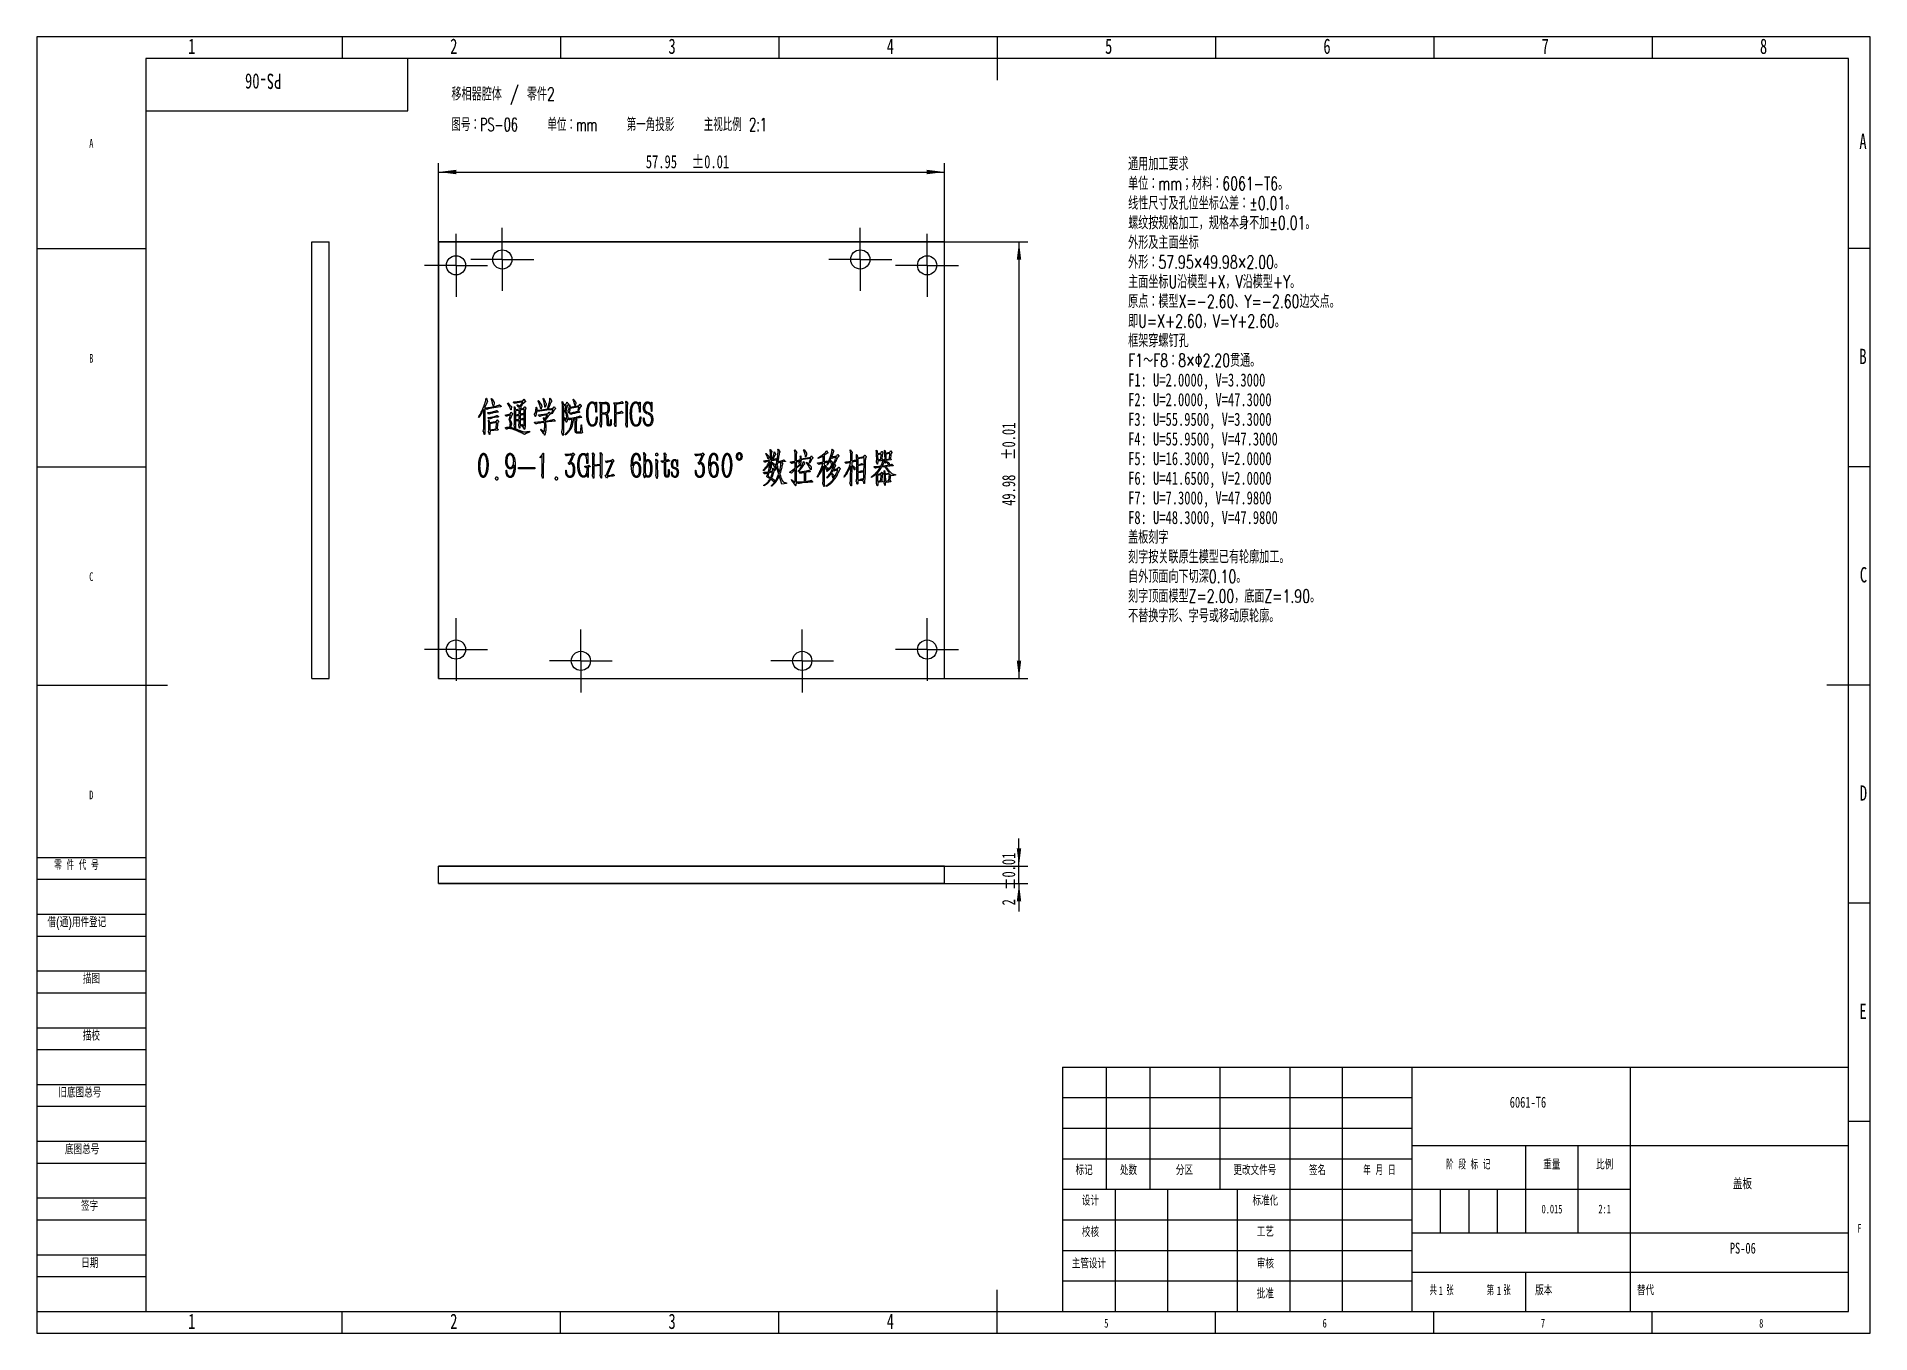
# Model space of a CAD drawing. Header units: millimetres. Extents: x 0 to 420, y 0 to 297.
import ezdxf

# ---------------------------------------------------------------- set-up
doc = ezdxf.new("R2010")
doc.units = ezdxf.units.MM
for name, color, linetype in [('10', 7, 'Continuous'), ('5', 7, 'Continuous'), ('9', 7, 'Continuous'), ('SLD-0', 7, 'Continuous')]:
    doc.layers.add(name, color=color, linetype=linetype)
doc.styles.add('SLDTEXTSTYLE0', font='TXT', dxfattribs={"width": 0.7, "bigfont": 'bigfont'})
doc.styles.add('SLDTEXTSTYLE1', font='TXT', dxfattribs={"width": 0.631579, "bigfont": 'bigfont'})
doc.styles.add('SLDTEXTSTYLE2', font='TXT', dxfattribs={"width": 0.7})
doc.styles.add('SLDTEXTSTYLE3', font='TXT', dxfattribs={"width": 0.62, "bigfont": 'bigfont'})
doc.styles.add('SLDTEXTSTYLE4', font='TXT', dxfattribs={"width": 0.614286, "bigfont": 'bigfont'})
doc.styles.add('SLDTEXTSTYLE5', font='TXT', dxfattribs={"width": 0.6, "bigfont": 'bigfont'})
doc.dimstyles.new('SLDDIMSTYLE0', dxfattribs={"dimtxt": 3, "dimasz": 4.08, "dimexe": 0, "dimexo": 0.0625, "dimgap": 0.75, "dimtad": 1, "dimlfac": 0.5, "dimrnd": 1e-09, "dimzin": 12, "dimdsep": 46, "dimtxsty": 'SLDTEXTSTYLE2', "dimsah": 1, "dimcen": 0.09, "dimadec": 0, "dimazin": 3, "dimtol": 1, "dimtp": 0.01, "dimtm": 0.01, "dimtfac": 1, "dimtofl": 0, "dimtmove": 0, "dimatfit": 3, "dimfxl": 1, "dimfrac": 2, "dimtolj": 1, "dimarcsym": 0})
doc.dimstyles.new('SLDDIMSTYLE1', dxfattribs={"dimtxt": 3, "dimasz": 4.08, "dimexe": 0, "dimexo": 0.0625, "dimgap": 0.75, "dimtad": 1, "dimlfac": 0.5, "dimrnd": 1e-09, "dimzin": 12, "dimdsep": 46, "dimtxsty": 'SLDTEXTSTYLE2', "dimsah": 1, "dimcen": 0.09, "dimadec": 0, "dimazin": 3, "dimtol": 1, "dimtp": 0.01, "dimtm": 0.01, "dimtfac": 1, "dimtmove": 0, "dimatfit": 0, "dimfxl": 1, "dimfrac": 2, "dimtolj": 1, "dimarcsym": 0})

msp = doc.modelspace()

# ---------------------------------------------------------------- texts
at = {"layer": '10'}
for s, insert, char_height, attachment_point, style in [('1', (35.544, 296.561), 3.5, 2, 'SLDTEXTSTYLE2'), ('2', (95.544, 296.561), 3.5, 2, 'SLDTEXTSTYLE2'), ('3', (145.544, 296.561), 3.5, 2, 'SLDTEXTSTYLE2'), ('4', (195.544, 296.561), 3.5, 2, 'SLDTEXTSTYLE2'), ('5', (245.544, 296.561), 3.5, 2, 'SLDTEXTSTYLE2'), ('6', (295.547, 296.561), 3.5, 2, 'SLDTEXTSTYLE2'), ('7', (345.547, 296.561), 3.5, 2, 'SLDTEXTSTYLE2'), ('8', (395.547, 296.561), 3.5, 2, 'SLDTEXTSTYLE2'), ('移相器腔体 / 零件2', (95, 285.367), 3, 1, 'SLDTEXTSTYLE0'), ('图号：PS-06    单位：mm    第一角投影    主视比例 2:1', (95, 278.367), 3, 1, 'SLDTEXTSTYLE1'), ('A', (12.512, 273.566), 2, 2, 'SLDTEXTSTYLE2'), ('A', (418.32, 274.753), 3.5, 2, 'SLDTEXTSTYLE2'), ('通用加工要求', (250, 269.367), 3, 1, 'SLDTEXTSTYLE0'), ('单位：mm；材料：6061-T6。', (250, 264.867), 3, 1, 'SLDTEXTSTYLE0'), ('线性尺寸及孔位坐标公差：±0.01。', (250, 260.367), 3, 1, 'SLDTEXTSTYLE0'), ('螺纹按规格加工，规格本身不加±0.01。', (250, 255.867), 3, 1, 'SLDTEXTSTYLE0'), ('外形及主面坐标', (250, 251.367), 3, 1, 'SLDTEXTSTYLE0'), ('外形：57.95×49.98×2.00。', (250, 246.867), 3, 1, 'SLDTEXTSTYLE0'), ('主面坐标U沿模型+X，V沿模型+Y。', (250, 242.367), 3, 1, 'SLDTEXTSTYLE0'), ('原点：模型X=-2.60、Y=-2.60边交点。', (250, 237.867), 3, 1, 'SLDTEXTSTYLE0'), ('即U=X+2.60，V=Y+2.60。', (250, 233.367), 3, 1, 'SLDTEXTSTYLE0'), ('框架穿螺钉孔', (250, 228.867), 3, 1, 'SLDTEXTSTYLE0'), ('B', (12.512, 224.316), 2, 2, 'SLDTEXTSTYLE2'), ('F1～F8：8×Φ2.20贯通。', (250, 224.367), 3, 1, 'SLDTEXTSTYLE0'), ('B', (418.32, 225.503), 3.5, 2, 'SLDTEXTSTYLE2'), ('F1: U=2.0000, V=3.3000', (250, 219.867), 3, 1, 'SLDTEXTSTYLE2'), ('F2: U=2.0000, V=47.3000', (250, 215.367), 3, 1, 'SLDTEXTSTYLE2'), ('F3: U=55.9500, V=3.3000', (250, 210.867), 3, 1, 'SLDTEXTSTYLE2'), ('F4: U=55.9500, V=47.3000', (250, 206.367), 3, 1, 'SLDTEXTSTYLE2'), ('F5: U=16.3000, V=2.0000', (250, 201.867), 3, 1, 'SLDTEXTSTYLE2'), ('F6: U=41.6500, V=2.0000', (250, 197.367), 3, 1, 'SLDTEXTSTYLE2'), ('F7: U=7.3000, V=47.9800', (250, 192.867), 3, 1, 'SLDTEXTSTYLE2'), ('F8: U=48.3000, V=47.9800', (250, 188.367), 3, 1, 'SLDTEXTSTYLE2'), ('盖板刻字', (250, 183.867), 3, 1, 'SLDTEXTSTYLE0'), ('刻字按关联原生模型已有轮廓加工。', (250, 179.367), 3, 1, 'SLDTEXTSTYLE0'), ('C', (12.512, 174.316), 2, 2, 'SLDTEXTSTYLE2'), ('自外顶面向下切深0.10。', (250, 174.867), 3, 1, 'SLDTEXTSTYLE0'), ('C', (418.427, 175.503), 3.5, 2, 'SLDTEXTSTYLE2'), ('刻字顶面模型Z=2.00，底面Z=1.90。', (250, 170.367), 3, 1, 'SLDTEXTSTYLE0'), ('不替换字形、字号或移动原轮廓。', (250, 165.867), 3, 1, 'SLDTEXTSTYLE0'), ('D', (12.512, 124.316), 2, 2, 'SLDTEXTSTYLE2'), ('D', (418.43, 125.503), 3.5, 2, 'SLDTEXTSTYLE2'), ('E', (418.318, 75.503), 3.5, 2, 'SLDTEXTSTYLE2'), ('6061-T6', (341.577, 54.192), 2.5, 2, 'SLDTEXTSTYLE2'), ('盖板', (390.697, 35.502), 2.5, 2, 'SLDTEXTSTYLE0'), ('0.015', (347.083, 29.471), 2, 2, 'SLDTEXTSTYLE2'), ('2:1', (359.143, 29.471), 2, 2, 'SLDTEXTSTYLE2'), ('F', (417.512, 25.066), 2, 2, 'SLDTEXTSTYLE2'), ('PS-06', (390.79, 20.761), 2.5, 2, 'SLDTEXTSTYLE2'), ('1', (321.142, 10.767), 2, 1, 'SLDTEXTSTYLE2'), ('1', (334.479, 10.767), 2, 1, 'SLDTEXTSTYLE2'), ('1', (35.544, 4.503), 3.5, 2, 'SLDTEXTSTYLE2'), ('2', (95.544, 4.503), 3.5, 2, 'SLDTEXTSTYLE2'), ('3', (145.544, 4.503), 3.5, 2, 'SLDTEXTSTYLE2'), ('4', (195.544, 4.503), 3.5, 2, 'SLDTEXTSTYLE2'), ('5', (245.012, 3.316), 2, 2, 'SLDTEXTSTYLE2'), ('6', (295.012, 3.316), 2, 2, 'SLDTEXTSTYLE2'), ('7', (345.012, 3.316), 2, 2, 'SLDTEXTSTYLE2'), ('8', (395.012, 3.316), 2, 2, 'SLDTEXTSTYLE2')]:
    msp.add_mtext(s, dxfattribs=dict(at, insert=insert, char_height=char_height, attachment_point=attachment_point, style=style))
at = {"layer": '10', "color": 7, "char_height": 2}
for s, insert, attachment_point, style in [('零 件 代 号', (4.023, 108.161), 1, 'SLDTEXTSTYLE4'), ('借(通)用件登记', (2.474, 95.066), 1, 'SLDTEXTSTYLE0'), ('描图', (12.532, 82.119), 2, 'SLDTEXTSTYLE0'), ('描校', (12.511, 69.083), 2, 'SLDTEXTSTYLE0'), ('旧底图总号', (5, 56.054), 1, 'SLDTEXTSTYLE0'), ('底图总号', (6.5, 43.053), 1, 'SLDTEXTSTYLE0'), ('标记', (239.925, 38.283), 2, 'SLDTEXTSTYLE0'), ('处数', (250.092, 38.283), 2, 'SLDTEXTSTYLE0'), ('分区', (262.884, 38.283), 2, 'SLDTEXTSTYLE0'), ('更改文件号', (279.029, 38.283), 2, 'SLDTEXTSTYLE0'), ('签名', (293.383, 38.283), 2, 'SLDTEXTSTYLE0'), ('年 月 日', (307.547, 38.283), 2, 'SLDTEXTSTYLE3'), ('阶 段 标 记', (327.898, 39.56), 2, 'SLDTEXTSTYLE4'), ('重量', (347.033, 39.56), 2, 'SLDTEXTSTYLE0'), ('比例', (359.14, 39.56), 2, 'SLDTEXTSTYLE0'), ('签字', (12.114, 30.103), 2, 'SLDTEXTSTYLE0'), ('设计', (241.36, 31.301), 2, 'SLDTEXTSTYLE0'), ('标准化', (281.426, 31.301), 2, 'SLDTEXTSTYLE0'), ('校核', (241.361, 24.122), 2, 'SLDTEXTSTYLE0'), ('工艺', (281.429, 24.165), 2, 'SLDTEXTSTYLE0'), ('日期', (12.164, 17.003), 2, 'SLDTEXTSTYLE0'), ('主管设计', (241, 16.897), 2, 'SLDTEXTSTYLE0'), ('审核', (281.437, 16.897), 2, 'SLDTEXTSTYLE0'), ('批准', (281.42, 10.007), 2, 'SLDTEXTSTYLE0'), ('共  张', (321.798, 10.767), 2, 'SLDTEXTSTYLE5'), ('第  张', (334.885, 10.767), 2, 'SLDTEXTSTYLE5'), ('版本', (345.195, 10.767), 2, 'SLDTEXTSTYLE0')]:
    msp.add_mtext(s, dxfattribs=dict(at, insert=insert, attachment_point=attachment_point, style=style))
at = {"layer": 'SLD-0', "insert": (51.889, 285.023), "char_height": 3.5, "attachment_point": 2, "rotation": 180, "style": 'SLDTEXTSTYLE2'}
msp.add_mtext('PS-06', dxfattribs=at)
at = {"layer": 'SLD-0', "insert": (366.561, 10.767), "char_height": 2, "attachment_point": 1, "style": 'SLDTEXTSTYLE0'}
msp.add_mtext('替代', dxfattribs=at)

# ---------------------------------------------------------------- blocks, each defined once
blk = doc.blocks.new('_D')
at = {"layer": '10'}
for p, q in [((92.05, 150.02), (92.05, 268)), ((92.05, 266), (207.95, 266)), ((207.95, 150.02), (207.95, 268))]:
    blk.add_line(p, q, dxfattribs=at)
for points in [[(92.05, 266), (96.13, 265.49), (96.13, 266.51)], [(207.95, 266), (203.87, 266.51), (203.87, 265.49)]]:
    blk.add_solid(points, dxfattribs=at)
at = {"layer": '10', "char_height": 3, "attachment_point": 1, "style": 'SLDTEXTSTYLE2'}
for s, insert in [('57.95', (139.53, 269.87)), ('±0.01', (150.04, 269.87))]:
    blk.add_mtext(s, dxfattribs=dict(at, insert=insert))
blk = doc.blocks.new('_D_1')
at = {"layer": '10'}
for p, q in [((92.05, 249.98), (227, 249.98)), ((225, 249.98), (225, 150.02)), ((92.05, 150.02), (227, 150.02))]:
    blk.add_line(p, q, dxfattribs=at)
for points in [[(225, 249.98), (224.49, 245.9), (225.51, 245.9)], [(225, 150.02), (225.51, 154.1), (224.49, 154.1)]]:
    blk.add_solid(points, dxfattribs=at)
at = {"layer": '10', "char_height": 3, "attachment_point": 1, "rotation": 90, "style": 'SLDTEXTSTYLE2'}
for s, insert in [('±0.01', (221.13, 200.04)), ('49.98', (221.13, 189.53))]:
    blk.add_mtext(s, dxfattribs=dict(at, insert=insert))
blk = doc.blocks.new('SW_CENTERMARKSYMBOL_0')
at = {"layer": '10', "color": 0}
for p, q in [((0, 5), (0, 7.2)), ((0, 0), (0, 5)), ((-5, 0), (-7.2, 0)), ((0, 0), (-5, 0)), ((0, 0), (0, -5)), ((0, 0), (5, 0)), ((5, 0), (7.2, 0)), ((0, -5), (0, -7.2))]:
    blk.add_line(p, q, dxfattribs=at)
blk = doc.blocks.new('SW_CENTERMARKSYMBOL_1')
at = {"layer": '10', "color": 0}
for p, q in [((0, 5), (0, 7.2)), ((0, 0), (0, 5)), ((-5, 0), (-7.2, 0)), ((0, 0), (-5, 0)), ((0, 0), (0, -5)), ((0, 0), (5, 0)), ((5, 0), (7.2, 0)), ((0, -5), (0, -7.2))]:
    blk.add_line(p, q, dxfattribs=at)
blk = doc.blocks.new('SW_CENTERMARKSYMBOL_2')
at = {"layer": '10', "color": 0}
for p, q in [((0, 5), (0, 7.2)), ((0, 0), (0, 5)), ((-5, 0), (-7.2, 0)), ((0, 0), (-5, 0)), ((0, 0), (0, -5)), ((0, 0), (5, 0)), ((5, 0), (7.2, 0)), ((0, -5), (0, -7.2))]:
    blk.add_line(p, q, dxfattribs=at)
blk = doc.blocks.new('SW_CENTERMARKSYMBOL_3')
at = {"layer": '10', "color": 0}
for p, q in [((0, 5), (0, 7.2)), ((0, 0), (0, 5)), ((-5, 0), (-7.2, 0)), ((0, 0), (-5, 0)), ((0, 0), (0, -5)), ((0, 0), (5, 0)), ((5, 0), (7.2, 0)), ((0, -5), (0, -7.2))]:
    blk.add_line(p, q, dxfattribs=at)
blk = doc.blocks.new('SW_CENTERMARKSYMBOL_4')
at = {"layer": '10', "color": 0}
for p, q in [((0, 5), (0, 7.2)), ((0, 0), (0, 5)), ((-5, 0), (-7.2, 0)), ((0, 0), (-5, 0)), ((0, 0), (0, -5)), ((0, 0), (5, 0)), ((5, 0), (7.2, 0)), ((0, -5), (0, -7.2))]:
    blk.add_line(p, q, dxfattribs=at)
blk = doc.blocks.new('SW_CENTERMARKSYMBOL_5')
at = {"layer": '10', "color": 0}
for p, q in [((0, 5), (0, 7.2)), ((0, 0), (0, 5)), ((-5, 0), (-7.2, 0)), ((0, 0), (-5, 0)), ((0, 0), (0, -5)), ((0, 0), (5, 0)), ((5, 0), (7.2, 0)), ((0, -5), (0, -7.2))]:
    blk.add_line(p, q, dxfattribs=at)
blk = doc.blocks.new('SW_CENTERMARKSYMBOL_6')
at = {"layer": '10', "color": 0}
for p, q in [((0, 5), (0, 7.2)), ((0, 0), (0, 5)), ((-5, 0), (-7.2, 0)), ((0, 0), (-5, 0)), ((0, 0), (0, -5)), ((0, 0), (5, 0)), ((5, 0), (7.2, 0)), ((0, -5), (0, -7.2))]:
    blk.add_line(p, q, dxfattribs=at)
blk = doc.blocks.new('SW_CENTERMARKSYMBOL_7')
at = {"layer": '10', "color": 0}
for p, q in [((0, 5), (0, 7.2)), ((0, 0), (0, 5)), ((-5, 0), (-7.2, 0)), ((0, 0), (-5, 0)), ((0, 0), (0, -5)), ((0, 0), (5, 0)), ((5, 0), (7.2, 0)), ((0, -5), (0, -7.2))]:
    blk.add_line(p, q, dxfattribs=at)
blk = doc.blocks.new('_D_2')
at = {"layer": '10'}
for p, q in [((225, 107), (225, 113.35)), ((92.05, 107), (227, 107)), ((225, 103), (225, 107)), ((92.05, 103), (227, 103)), ((225, 103), (225, 96.65))]:
    blk.add_line(p, q, dxfattribs=at)
for points in [[(225, 107), (225.51, 111.08), (224.49, 111.08)], [(225, 103), (224.49, 98.92), (225.51, 98.92)]]:
    blk.add_solid(points, dxfattribs=at)
at = {"layer": '10', "char_height": 3, "attachment_point": 1, "rotation": 90, "style": 'SLDTEXTSTYLE2'}
for s, insert in [('±0.01', (221.13, 101.54)), ('2', (221.13, 98.02))]:
    blk.add_mtext(s, dxfattribs=dict(at, insert=insert))

# ---------------------------------------------------------------- dimensions: what is measured, and where the dimension line sits
at = {"layer": '10'}
dim = msp.add_linear_dim(base=(207.95, 266), p1=(92.05, 150.02), p2=(207.95, 150.02), dimstyle='SLDDIMSTYLE0', dxfattribs=at)
dim.commit()
dim.dimension.update_dxf_attribs({"geometry": '_D', "text_midpoint": (150, 266), "dimtype": 160})
for base, p1, p2, dimstyle, picture, middle in [((225, 150.02), (92.05, 249.98), (92.05, 150.02), 'SLDDIMSTYLE0', '_D_1', (225, 200)), ((225, 107), (92.05, 103), (92.05, 107), 'SLDDIMSTYLE1', '_D_2', (225, 105))]:
    dim = msp.add_linear_dim(base=base, p1=p1, p2=p2, angle=90, dimstyle=dimstyle, dxfattribs=at)
    dim.commit()
    dim.dimension.update_dxf_attribs({"geometry": picture, "text_midpoint": middle, "dimtype": 160})

# ---------------------------------------------------------------- linework, layer by layer
at = {"color": 7, "linetype": 'Continuous', "lineweight": 25}
for p, q in [((63, 249.98), (67, 249.98)), ((63, 150.02), (63, 249.98)), ((67, 150.02), (67, 249.98)), ((92.05, 249.98), (92.05, 150.02)), ((207.95, 249.98), (92.05, 249.98)), ((207.95, 150.02), (207.95, 249.98)), ((116.003, 214.146), (116.08, 214.206)), ((116.08, 214.206), (116.175, 214.016)), ((117.556, 214.163), (117.65, 214.206)), ((117.65, 214.206), (117.988, 213.525)), ((63, 213.077), (62.975, 213.077)), ((63, 210.568), (62.975, 210.568)), ((101.209, 209.848), (101.305, 210.02)), ((101.305, 210.02), (101.563, 210.478)), ((102.417, 207.526), (102.417, 211.617)), ((103.073, 213.153), (102.651, 212.161)), ((102.651, 212.161), (102.659, 207.328)), ((103.091, 211.617), (102.84, 211.841)), ((102.875, 211.979), (103.307, 212.048)), ((102.935, 214.172), (103.013, 214.197)), ((103.013, 214.197), (103.289, 213.456)), ((103.307, 212.048), (103.988, 212.152)), ((103.6, 210.556), (103.393, 210.771)), ((103.462, 210.918), (103.945, 210.978)), ((104.704, 212.006), (103.841, 211.859)), ((103.945, 210.978), (104.35, 211.065)), ((103.988, 212.152), (104.601, 212.282)), ((104.127, 214.077), (104.196, 214.128)), ((104.187, 213.896), (104.127, 214.077)), ((104.196, 214.128), (104.299, 213.981)), ((104.299, 213.981), (104.55, 213.602)), ((104.506, 212.67), (104.428, 213.033)), ((104.55, 212.471), (104.506, 212.67)), ((104.55, 213.602), (104.764, 213.231)), ((105.213, 210.927), (104.557, 210.814)), ((104.601, 212.282), (105.084, 212.368)), ((104.799, 212.938), (104.679, 212.558)), ((106.276, 212.248), (104.704, 212.006)), ((105.602, 210.978), (105.213, 210.927)), ((105.369, 211.358), (105.645, 211.108)), ((105.489, 210.253), (105.749, 209.995)), ((106.034, 212.696), (106.336, 212.411)), ((107.531, 210.098), (107.29, 210.271)), ((107.298, 210.34), (107.566, 210.391)), ((107.566, 210.391), (107.842, 210.453)), ((107.842, 210.15), (107.713, 210.098)), ((107.825, 212.989), (107.894, 213.102)), ((108.023, 212.687), (107.825, 212.989)), ((107.842, 210.453), (108.187, 210.547)), ((108.55, 210.384), (107.842, 210.15)), ((107.894, 213.102), (108.334, 212.678)), ((108.136, 212.497), (108.023, 212.687)), ((108.248, 212.308), (108.136, 212.497)), ((108.187, 210.547), (108.429, 210.633)), ((108.343, 212.126), (108.248, 212.308)), ((108.334, 212.678), (108.49, 212.54)), ((108.438, 211.937), (108.343, 212.126)), ((108.412, 209.813), (108.49, 210.115)), ((108.429, 210.633), (108.532, 210.667)), ((108.516, 211.772), (108.438, 211.937)), ((108.49, 212.54), (108.645, 212.393)), ((108.49, 210.115), (108.55, 210.384)), ((108.532, 210.667), (108.645, 210.953)), ((108.645, 212.393), (108.714, 212.333)), ((108.748, 212.17), (108.688, 211.703)), ((108.705, 210.97), (108.973, 210.667)), ((108.99, 210.538), (108.895, 210.426)), ((109.404, 213.049), (109.232, 213.231)), ((109.257, 213.325), (109.595, 213.369)), ((109.404, 212.204), (109.499, 212.239)), ((109.473, 208.985), (109.464, 210.591)), ((109.629, 213.024), (109.473, 212.98)), ((109.499, 212.239), (109.655, 211.592)), ((109.595, 213.369), (110.069, 213.438)), ((109.844, 213.067), (109.629, 213.024)), ((109.655, 211.592), (110.734, 211.746)), ((110.527, 211.41), (109.671, 211.272)), ((109.671, 211.272), (109.68, 208.105)), ((109.94, 210.202), (109.827, 210.322)), ((110.095, 213.118), (109.844, 213.067)), ((109.887, 210.4), (110.12, 210.435)), ((110.017, 210.115), (109.94, 210.202)), ((110.138, 210.159), (110.017, 210.115)), ((110.051, 212.627), (110.104, 212.756)), ((110.38, 212.248), (110.051, 212.627)), ((110.069, 213.438), (110.612, 213.516)), ((110.578, 213.214), (110.095, 213.118)), ((110.104, 212.756), (110.5, 212.48)), ((110.12, 210.435), (110.32, 210.469)), ((110.293, 210.193), (110.138, 210.159)), ((110.527, 210.246), (110.293, 210.193)), ((110.32, 210.469), (110.527, 210.504)), ((110.527, 212.057), (110.38, 212.248)), ((110.5, 212.48), (110.63, 212.402)), ((110.621, 211.919), (110.527, 212.057)), ((110.527, 210.504), (110.527, 211.41)), ((110.527, 209.383), (110.527, 210.246)), ((111.114, 213.318), (110.578, 213.214)), ((110.612, 213.516), (111.121, 213.602)), ((110.734, 211.746), (110.621, 211.919)), ((110.63, 212.402), (110.725, 212.342)), ((110.725, 212.342), (111.044, 212.851)), ((110.741, 211.454), (110.734, 210.556)), ((110.734, 210.556), (110.906, 210.598)), ((111.052, 210.34), (110.734, 210.288)), ((110.734, 210.288), (110.734, 209.417)), ((111.666, 211.592), (110.741, 211.454)), ((110.863, 212.248), (110.906, 212.23)), ((110.923, 212.066), (110.914, 211.772)), ((110.914, 211.772), (111.604, 211.893)), ((110.923, 212.161), (110.923, 212.066)), ((111.044, 212.851), (111.355, 213.36)), ((111.459, 210.391), (111.052, 210.34)), ((111.355, 213.36), (111.114, 213.318)), ((111.121, 213.602), (111.415, 213.663)), ((111.277, 210.745), (111.466, 210.522)), ((111.415, 213.663), (111.579, 213.905)), ((111.604, 211.893), (111.726, 212.161)), ((111.666, 209.141), (111.666, 211.592)), ((111.674, 213.93), (111.924, 213.507)), ((111.933, 213.369), (111.795, 213.291)), ((111.804, 212.213), (112.053, 211.902)), ((111.907, 211.307), (111.899, 208.649)), ((112.053, 211.799), (111.959, 211.686)), ((114.164, 210.046), (114.06, 210.444)), ((114.406, 211.963), (114.415, 212.117)), ((114.415, 212.117), (114.509, 212.117)), ((115.278, 211.212), (114.502, 211.125)), ((114.509, 212.117), (114.527, 211.859)), ((114.527, 211.859), (114.527, 211.445)), ((114.527, 211.445), (115.07, 211.479)), ((114.838, 213.619), (114.907, 213.689)), ((114.889, 213.49), (114.838, 213.619)), ((114.907, 213.689), (114.992, 213.567)), ((115.148, 210.064), (114.941, 210.271)), ((114.967, 210.375), (115.51, 210.426)), ((114.992, 213.567), (115.347, 213.024)), ((115.07, 211.479), (116.987, 211.721)), ((115.39, 210.064), (115.226, 210.012)), ((116.883, 211.419), (115.278, 211.212)), ((115.347, 213.024), (115.614, 212.584)), ((115.632, 210.124), (115.39, 210.064)), ((115.45, 211.833), (115.434, 211.928)), ((115.51, 210.426), (116.201, 210.522)), ((115.657, 212.161), (115.597, 211.954)), ((116.028, 210.202), (115.632, 210.124)), ((116.037, 214.043), (116.003, 214.146)), ((116.718, 210.315), (116.028, 210.202)), ((116.175, 214.016), (116.322, 213.732)), ((116.322, 213.732), (116.504, 213.343)), ((116.366, 209.339), (116.84, 210.081)), ((116.417, 212.213), (116.4, 212.317)), ((116.504, 213.343), (116.642, 213.024)), ((116.684, 212.765), (116.538, 212.282)), ((117.142, 210.055), (116.667, 209.468)), ((117.021, 210.357), (116.718, 210.315)), ((116.84, 210.081), (117.021, 210.357)), ((117.876, 211.53), (116.883, 211.419)), ((117.167, 211.738), (117.892, 211.824)), ((117.167, 210.694), (117.332, 210.953)), ((117.443, 210.953), (117.625, 210.685)), ((117.505, 213.481), (117.547, 213.723)), ((117.574, 214.008), (117.556, 214.163)), ((118.272, 211.565), (117.876, 211.53)), ((117.953, 210.711), (118.005, 210.867)), ((118.039, 210.633), (117.953, 210.711)), ((118.005, 210.867), (118.272, 211.565)), ((118.108, 210.745), (118.039, 210.633)), ((118.359, 211.185), (118.108, 210.745)), ((118.315, 211.902), (118.453, 212.17)), ((118.575, 212.204), (118.773, 211.919)), ((118.782, 211.738), (118.669, 211.626)), ((120.34, 213.403), (120.426, 213.438)), ((120.383, 213.076), (120.34, 213.403)), ((120.409, 212.722), (120.383, 213.076)), ((120.426, 212.273), (120.409, 212.722)), ((120.426, 213.438), (120.659, 212.739)), ((120.426, 207.406), (120.426, 212.273)), ((120.659, 212.739), (121.307, 212.877)), ((121.307, 212.584), (120.668, 212.455)), ((120.668, 212.455), (120.668, 209.797)), ((121.004, 211.169), (121.039, 211.316)), ((121.039, 211.316), (121.307, 212.584)), ((121.531, 212.359), (121.169, 211.203)), ((121.307, 212.877), (121.427, 213.196)), ((121.522, 213.24), (121.781, 212.911)), ((121.79, 210.953), (121.712, 211.298)), ((122.04, 212.566), (122.049, 212.662)), ((122.049, 212.662), (122.135, 212.662)), ((122.316, 210.487), (122.101, 210.729)), ((122.118, 210.832), (122.419, 210.875)), ((122.135, 212.662), (122.143, 212.566)), ((122.143, 212.566), (122.178, 212.152)), ((122.178, 212.152), (124.276, 212.497)), ((124.241, 212.195), (122.178, 211.85)), ((122.419, 210.875), (122.964, 210.961)), ((122.877, 213.93), (122.955, 214.008)), ((122.92, 213.809), (122.877, 213.93)), ((122.998, 213.594), (122.92, 213.809)), ((122.955, 214.008), (123.041, 213.887)), ((122.964, 210.961), (123.317, 211.031)), ((123.041, 213.887), (123.222, 213.611)), ((123.74, 210.823), (123.153, 210.711)), ((123.257, 212.618), (123.197, 212.886)), ((123.222, 213.611), (123.455, 213.256)), ((123.275, 212.524), (123.257, 212.618)), ((123.507, 213.015), (123.36, 212.566)), ((124.31, 210.901), (123.74, 210.823)), ((124.007, 211.419), (124.051, 211.53)), ((124.085, 211.341), (124.007, 211.419)), ((124.051, 211.53), (124.241, 212.195)), ((124.163, 211.479), (124.085, 211.341)), ((124.094, 211.281), (124.327, 211.013)), ((124.267, 211.695), (124.163, 211.479)), ((124.276, 212.497), (124.379, 212.748)), ((124.474, 212.782), (124.715, 212.48)), ((124.525, 210.159), (124.793, 209.866)), ((127.974, 212.895), (128.051, 212.756)), ((128.051, 212.756), (128.112, 213.265)), ((128.242, 210.961), (128.078, 210.961)), ((128.112, 213.265), (128.242, 213.265)), ((128.242, 213.265), (128.242, 210.961)), ((129.073, 212.955), (128.986, 213.084)), ((129.089, 213.24), (129.271, 213.222)), ((129.133, 209.313), (129.133, 212.687)), ((129.271, 213.222), (129.452, 213.196)), ((129.365, 212.886), (129.358, 210.849)), ((129.358, 210.849), (130.212, 210.883)), ((129.728, 212.904), (129.365, 212.886)), ((129.789, 210.564), (129.365, 210.529)), ((129.365, 210.529), (129.365, 208.493)), ((129.452, 213.196), (129.789, 213.222)), ((130.721, 210.667), (130.591, 210.616)), ((132.285, 213.145), (132.415, 213.127)), ((132.406, 209.365), (132.406, 212.731)), ((132.415, 213.127), (132.622, 213.102)), ((133.528, 212.904), (132.64, 212.773)), ((132.64, 212.773), (132.64, 210.849)), ((132.64, 210.849), (133.321, 210.961)), ((134.184, 210.789), (132.64, 210.547)), ((132.64, 210.547), (132.64, 208.156)), ((133.019, 213.127), (133.365, 213.187)), ((133.365, 213.187), (133.537, 213.214)), ((134.089, 212.998), (133.528, 212.904)), ((133.899, 211.134), (133.977, 211.185)), ((133.942, 213.36), (134.02, 213.403)), ((133.977, 211.185), (134.228, 210.927)), ((134.02, 213.403), (134.27, 213.153)), ((134.228, 213.015), (134.089, 212.998)), ((134.92, 213.447), (134.99, 213.525)), ((134.955, 213.3), (134.92, 213.447)), ((134.99, 213.525), (135.369, 213.015)), ((135.033, 209.261), (135.033, 212.428)), ((135.266, 212.308), (135.266, 208.527)), ((137.957, 212.895), (138.034, 212.756)), ((138.034, 212.756), (138.095, 213.265)), ((138.224, 210.961), (138.06, 210.961)), ((138.095, 213.265), (138.224, 213.265)), ((138.224, 213.265), (138.224, 210.961)), ((140.134, 210.504), (139.762, 210.642)), ((139.927, 210.961), (140.229, 210.84)), ((140.66, 212.946), (140.763, 212.782)), ((140.763, 212.782), (140.85, 213.309)), ((140.832, 211.134), (140.772, 212.048)), ((140.936, 211.143), (140.832, 211.134)), ((140.85, 213.309), (140.936, 213.3)), ((140.936, 213.3), (140.936, 211.143)), ((62.975, 208.155), (63, 208.155)), ((62.975, 208.061), (63, 208.061)), ((63, 207.244), (62.975, 207.244)), ((62.975, 206.49), (63, 206.49)), ((62.975, 206.49), (63, 206.49)), ((101.278, 209.728), (101.209, 209.848)), ((101.374, 209.866), (101.278, 209.728)), ((102.279, 206.707), (102.348, 206.879)), ((102.47, 206.016), (102.314, 206.543)), ((102.659, 207.328), (102.642, 206.465)), ((103.66, 209.417), (103.436, 209.624)), ((103.453, 209.744), (103.954, 209.831)), ((103.496, 206.552), (103.565, 206.767)), ((103.505, 209.123), (103.591, 209.141)), ((103.556, 208.467), (103.505, 209.123)), ((103.66, 206.016), (103.549, 206.352)), ((103.6, 207.259), (103.556, 208.467)), ((103.591, 209.141), (103.738, 208.589)), ((103.738, 208.589), (105.006, 208.838)), ((105.351, 208.596), (103.798, 208.295)), ((103.798, 208.295), (103.825, 206.974)), ((103.825, 206.974), (105.222, 207.181)), ((103.841, 206.69), (103.825, 206.198)), ((105.602, 206.905), (103.841, 206.69)), ((103.954, 209.831), (104.757, 209.995)), ((104.886, 209.735), (104.17, 209.581)), ((105.645, 209.866), (104.886, 209.735)), ((105.006, 208.838), (105.326, 208.916)), ((105.222, 207.181), (105.351, 208.596)), ((105.326, 208.916), (105.473, 209.175)), ((105.558, 208.209), (105.473, 207.268)), ((105.473, 207.268), (105.697, 207.026)), ((105.551, 209.175), (105.775, 208.89)), ((107.558, 207.146), (107.385, 207.354)), ((108.248, 209.235), (108.412, 209.813)), ((109.439, 207.691), (109.395, 207.855)), ((109.517, 207.449), (109.439, 207.691)), ((109.68, 208.078), (109.671, 207.579)), ((109.68, 208.105), (109.68, 208.078)), ((109.896, 209.063), (109.793, 209.21)), ((109.836, 209.287), (110.034, 209.305)), ((110.06, 208.994), (109.982, 208.968)), ((110.034, 209.305), (110.207, 209.33)), ((110.181, 209.028), (110.06, 208.994)), ((110.285, 209.054), (110.181, 209.028)), ((110.207, 209.33), (110.423, 209.356)), ((110.389, 209.072), (110.285, 209.054)), ((110.527, 209.097), (110.389, 209.072)), ((110.44, 207.829), (110.405, 207.975)), ((110.423, 209.356), (110.527, 209.383)), ((110.483, 207.664), (110.44, 207.829)), ((110.552, 207.457), (110.483, 207.664)), ((110.509, 208.727), (110.527, 209.097)), ((110.734, 209.149), (110.725, 208.131)), ((110.734, 209.417), (110.983, 209.468)), ((111.19, 209.218), (110.734, 209.149)), ((111.036, 208.105), (111.105, 208.217)), ((111.312, 207.717), (111.036, 208.105)), ((111.105, 208.217), (111.459, 207.906)), ((111.51, 209.261), (111.19, 209.218)), ((111.424, 207.535), (111.312, 207.717)), ((111.328, 209.597), (111.535, 209.374)), ((111.562, 207.302), (111.424, 207.535)), ((111.631, 207.19), (111.562, 207.302)), ((111.691, 207.07), (111.631, 207.19)), ((112.115, 206.094), (111.751, 205.896)), ((112.295, 206.189), (112.115, 206.094)), ((112.874, 206.448), (112.295, 206.189)), ((112.847, 206.612), (112.874, 206.448)), ((114.251, 208.381), (114.069, 208.605)), ((114.104, 208.7), (114.251, 208.718)), ((114.251, 208.718), (114.794, 208.752)), ((114.449, 208.347), (114.311, 208.312)), ((114.709, 208.407), (114.449, 208.347)), ((115.425, 207.017), (115.476, 207.104)), ((115.476, 206.948), (115.425, 207.017)), ((115.476, 207.104), (115.554, 207.052)), ((115.848, 206.456), (115.476, 206.948)), ((116.331, 208.658), (115.485, 208.536)), ((115.554, 207.052), (116.055, 206.629)), ((116.115, 206.076), (115.848, 206.456)), ((115.873, 208.872), (116.279, 208.925)), ((116.055, 209.684), (116.132, 209.77)), ((116.08, 209.606), (116.055, 209.684)), ((116.219, 205.931), (116.115, 206.076)), ((116.132, 209.77), (116.184, 209.693)), ((116.184, 209.693), (116.366, 209.339)), ((116.304, 205.775), (116.219, 205.931)), ((116.348, 208.476), (116.331, 208.658)), ((116.667, 209.468), (116.442, 209.166)), ((116.442, 209.166), (116.504, 208.95)), ((116.504, 208.95), (117.383, 209.08)), ((117.167, 208.769), (116.538, 208.683)), ((118.014, 208.856), (117.167, 208.769)), ((118.669, 208.907), (118.014, 208.856)), ((118.419, 209.348), (118.695, 209.028)), ((120.383, 206.076), (120.297, 206.327)), ((120.479, 205.8), (120.383, 206.076)), ((120.659, 206.517), (120.624, 205.991)), ((120.668, 207.25), (120.659, 206.517)), ((120.668, 209.797), (120.702, 209.873)), ((120.668, 209.735), (120.668, 207.25)), ((120.762, 209.606), (120.668, 209.735)), ((120.702, 209.873), (120.797, 209.788)), ((121.091, 209.097), (120.762, 209.606)), ((120.797, 209.788), (121.151, 209.477)), ((121.031, 205.904), (121.065, 205.947)), ((121.065, 205.766), (121.031, 205.904)), ((121.125, 205.809), (121.065, 205.766)), ((121.272, 208.778), (121.091, 209.097)), ((121.781, 209.581), (122.152, 209.624)), ((121.954, 209.227), (121.79, 209.434)), ((122.152, 209.624), (122.722, 209.719)), ((122.557, 208.761), (122.584, 209.045)), ((122.601, 209.235), (122.601, 209.39)), ((122.722, 209.719), (123.144, 209.788)), ((123.3, 209.512), (122.817, 209.425)), ((122.817, 209.425), (122.972, 209.201)), ((123.144, 209.788), (123.645, 209.882)), ((123.309, 207.293), (123.335, 208.899)), ((124.75, 209.735), (123.464, 209.537)), ((123.464, 209.537), (123.697, 209.175)), ((123.567, 208.45), (123.542, 207.233)), ((124.672, 206.897), (124.69, 207.949)), ((124.69, 207.949), (124.698, 208.087)), ((124.698, 208.087), (124.793, 208.087)), ((124.793, 208.087), (124.801, 207.933)), ((124.801, 207.933), (124.897, 207.164)), ((124.897, 207.164), (124.983, 206.483)), ((124.983, 206.483), (125.017, 206.31)), ((128.189, 209.452), (128.233, 209.908)), ((128.233, 209.908), (128.371, 209.9)), ((129.167, 207.795), (129.064, 208.105)), ((130.652, 209.019), (130.643, 209.443)), ((130.661, 208.605), (130.652, 209.019)), ((130.877, 209.452), (130.902, 208.649)), ((131.446, 208.787), (131.489, 209.279)), ((131.489, 209.279), (131.601, 209.279)), ((131.601, 209.279), (131.601, 208.674)), ((132.415, 207.975), (132.363, 208.096)), ((132.415, 208.83), (132.406, 209.365)), ((132.484, 207.811), (132.415, 207.975)), ((132.64, 208.156), (132.631, 207.871)), ((135.076, 207.733), (134.981, 208.044)), ((135.119, 207.622), (135.076, 207.733)), ((135.266, 208.527), (135.24, 207.811)), ((138.172, 209.452), (138.215, 209.908)), ((138.215, 209.908), (138.353, 209.9)), ((138.968, 209.684), (139.09, 209.684)), ((139.003, 209.227), (138.968, 209.684)), ((122.784, 201.597), (122.853, 201.666)), ((127.285, 201.632), (127.363, 201.708)), ((127.329, 201.485), (127.285, 201.632)), ((127.363, 201.708), (127.743, 201.199)), ((129.064, 201.648), (129.14, 201.735)), ((129.098, 201.51), (129.064, 201.648)), ((129.14, 201.735), (129.512, 201.217)), ((139.024, 201.666), (139.102, 201.752)), ((139.068, 201.528), (139.024, 201.666)), ((139.102, 201.752), (139.482, 201.234)), ((143.702, 201.57), (143.78, 201.657)), ((143.78, 201.657), (144.16, 201.139)), ((152.486, 201.597), (152.555, 201.666)), ((167.956, 202.382), (168.016, 202.468)), ((168.016, 202.468), (168.404, 202.002)), ((168.922, 201.873), (168.999, 201.89)), ((168.93, 201.735), (168.922, 201.873)), ((168.999, 201.89), (169.275, 201.303)), ((169.776, 202.477), (169.854, 202.529)), ((169.82, 202.201), (169.776, 202.477)), ((169.82, 202.037), (169.82, 202.201)), ((169.854, 202.529), (170.242, 201.899)), ((173.595, 202.279), (173.664, 202.373)), ((173.664, 202.373), (174.105, 201.786)), ((175.675, 202.313), (175.744, 202.408)), ((175.744, 202.408), (175.857, 202.27)), ((175.857, 202.27), (176.02, 202.037)), ((176.02, 202.037), (176.15, 201.864)), ((176.15, 201.864), (176.306, 201.597)), ((180.833, 202.097), (180.911, 202.106)), ((180.911, 202.106), (181.169, 201.777)), ((182.161, 202.477), (182.23, 202.511)), ((182.179, 202.287), (182.161, 202.477)), ((182.23, 202.511), (182.584, 201.993)), ((186.301, 202.27), (186.361, 202.357)), ((186.361, 202.357), (186.826, 201.761)), ((192.32, 202.226), (192.416, 202.261)), ((192.355, 201.83), (192.32, 202.226)), ((192.416, 202.261), (192.596, 201.51)), ((192.925, 201.563), (193.106, 201.605)), ((193.106, 201.605), (193.27, 201.639)), ((193.27, 201.639), (193.321, 201.657)), ((193.321, 201.657), (193.408, 201.683)), ((193.408, 201.683), (193.521, 201.95)), ((193.624, 201.968), (193.797, 201.743)), ((194.219, 202.226), (194.288, 202.261)), ((194.288, 202.261), (194.469, 201.639)), ((194.469, 201.639), (194.867, 201.692)), ((194.867, 201.692), (195.056, 201.717)), ((195.056, 201.717), (195.212, 201.743)), ((195.212, 201.743), (195.316, 201.77)), ((195.316, 201.77), (195.392, 201.795)), ((195.392, 201.795), (195.557, 202.123)), ((195.617, 202.132), (195.841, 201.786)), ((63, 201.283), (62.975, 201.283)), ((63, 199.226), (62.975, 199.226)), ((62.975, 198.332), (63, 198.332)), ((107.506, 197.696), (107.627, 197.696)), ((107.506, 197.515), (107.506, 197.696)), ((109.353, 198.042), (109.37, 198.55)), ((109.37, 198.55), (109.379, 198.887)), ((110.391, 198.352), (114.101, 198.352)), ((110.391, 197.98), (110.391, 198.352)), ((114.101, 197.98), (110.391, 197.98)), ((114.101, 198.352), (114.101, 197.98)), ((115.357, 200.569), (115.322, 200.716)), ((115.806, 200.958), (115.357, 200.569)), ((115.798, 197.575), (115.806, 200.958)), ((115.858, 201.407), (115.962, 201.597)), ((115.962, 201.597), (116.056, 201.597)), ((116.056, 201.597), (116.047, 197.014)), ((121.361, 200.992), (121.145, 201.312)), ((121.17, 197.713), (121.265, 197.713)), ((121.179, 197.377), (121.17, 197.713)), ((121.334, 201.381), (121.61, 201.39)), ((121.446, 201.027), (121.361, 200.992)), ((121.61, 201.39), (122.698, 201.519)), ((121.99, 201.148), (121.731, 201.105)), ((121.835, 199.43), (121.904, 199.457)), ((121.99, 199.077), (121.852, 199.344)), ((121.904, 199.457), (122.017, 199.499)), ((122.18, 199.206), (122.12, 199.094)), ((122.318, 199.223), (122.18, 199.206)), ((122.5, 199.975), (122.24, 199.482)), ((122.465, 200.475), (122.741, 201.208)), ((122.698, 201.519), (122.784, 201.597)), ((122.956, 201.536), (123.121, 201.329)), ((123.06, 201.148), (122.965, 201.07)), ((125.575, 198.594), (125.782, 198.594)), ((125.824, 198.249), (125.582, 198.472)), ((125.782, 198.594), (125.962, 198.636)), ((125.927, 198.3), (125.824, 198.249)), ((125.936, 201.105), (126.005, 200.967)), ((125.962, 198.636), (126.187, 198.68)), ((126.005, 200.967), (126.109, 201.579)), ((126.213, 199.241), (126.031, 199.232)), ((126.1, 198.118), (126.109, 198.378)), ((126.109, 201.579), (126.213, 201.579)), ((126.213, 201.579), (126.213, 199.241)), ((126.679, 198.498), (126.351, 198.447)), ((126.351, 198.447), (126.351, 196.298)), ((126.411, 198.783), (126.463, 198.87)), ((126.463, 198.87), (126.721, 198.636)), ((126.739, 198.507), (126.679, 198.498)), ((127.398, 197.627), (127.398, 200.613)), ((129.175, 198.783), (127.622, 198.594)), ((127.622, 198.594), (127.63, 196.73)), ((127.63, 200.578), (127.63, 198.921)), ((127.63, 198.921), (129.175, 199.103)), ((129.175, 199.103), (129.175, 200.631)), ((129.175, 197.8), (129.175, 198.783)), ((129.417, 200.518), (129.417, 197.032)), ((130.516, 199.396), (130.265, 199.81)), ((130.473, 196.583), (131.784, 199.724)), ((130.516, 199.793), (130.714, 199.81)), ((130.602, 199.448), (130.516, 199.396)), ((132.017, 199.655), (130.645, 196.454)), ((131.577, 199.672), (130.852, 199.543)), ((130.878, 199.819), (131.249, 199.897)), ((131.249, 199.897), (131.421, 199.931)), ((131.828, 200.104), (131.939, 200.251)), ((131.939, 200.251), (132.155, 199.906)), ((132.069, 199.69), (132.017, 199.655)), ((136.458, 199.068), (136.451, 198.732)), ((138.219, 199.957), (138.099, 199.957)), ((138.219, 200.233), (138.219, 199.957)), ((139.137, 197.558), (139.146, 200.647)), ((139.37, 198.645), (139.37, 197.662)), ((139.379, 200.535), (139.379, 199.681)), ((141.795, 200.129), (141.864, 200.216)), ((141.829, 199.991), (141.795, 200.129)), ((141.864, 200.216), (142.251, 199.715)), ((141.924, 197.54), (141.924, 199.068)), ((142.157, 199.008), (142.166, 196.583)), ((143.09, 199.853), (143.219, 199.837)), ((143.219, 199.837), (143.341, 199.837)), ((143.815, 199.577), (143.314, 199.474)), ((143.659, 199.844), (143.824, 199.879)), ((143.746, 201.432), (143.702, 201.57)), ((143.824, 197.066), (143.815, 199.577)), ((143.824, 199.879), (143.824, 200.544)), ((144.057, 200.147), (144.057, 199.931)), ((144.186, 199.655), (144.057, 199.629)), ((144.057, 199.629), (144.057, 197.126)), ((144.169, 199.966), (144.333, 200.017)), ((144.574, 200.12), (144.652, 200.173)), ((144.652, 200.173), (144.902, 199.931)), ((144.712, 197.342), (144.729, 197.86)), ((144.86, 199.784), (144.729, 199.768)), ((144.729, 197.86), (144.842, 197.86)), ((144.842, 197.86), (144.842, 197.351)), ((146.003, 198.369), (146.261, 198.309)), ((146.564, 199.966), (146.64, 199.862)), ((146.64, 199.862), (146.718, 200.104)), ((146.779, 198.516), (146.702, 198.516)), ((146.718, 200.104), (146.779, 200.095)), ((146.779, 200.095), (146.779, 198.516)), ((151.063, 200.992), (150.847, 201.312)), ((150.872, 197.713), (150.967, 197.713)), ((150.881, 197.377), (150.872, 197.713)), ((151.036, 201.381), (151.312, 201.39)), ((151.148, 201.027), (151.063, 200.992)), ((151.312, 201.39), (152.4, 201.519)), ((151.692, 201.148), (151.434, 201.105)), ((151.537, 199.43), (151.606, 199.457)), ((151.692, 199.077), (151.554, 199.344)), ((151.606, 199.457), (151.719, 199.499)), ((151.882, 199.206), (151.822, 199.094)), ((152.02, 199.223), (151.882, 199.206)), ((152.202, 199.975), (151.942, 199.482)), ((152.167, 200.475), (152.444, 201.208)), ((152.4, 201.519), (152.486, 201.597)), ((152.658, 201.536), (152.823, 201.329)), ((152.762, 201.148), (152.667, 201.07)), ((154.214, 199.068), (154.207, 198.732)), ((155.975, 199.957), (155.855, 199.957)), ((155.975, 200.233), (155.975, 199.957)), ((166.453, 197.696), (166.513, 197.765)), ((166.506, 197.558), (166.453, 197.696)), ((166.557, 197.601), (166.506, 197.558)), ((166.513, 197.765), (166.583, 197.842)), ((166.713, 199.603), (166.566, 199.768)), ((166.583, 199.879), (166.902, 199.906)), ((166.583, 197.842), (166.877, 198.18)), ((166.902, 199.568), (166.782, 199.534)), ((166.902, 199.906), (167.342, 199.957)), ((167.118, 199.621), (166.902, 199.568)), ((167.031, 201.476), (167.084, 201.57)), ((167.084, 201.57), (167.204, 201.45)), ((167.369, 199.672), (167.118, 199.621)), ((167.204, 201.45), (167.351, 201.286)), ((167.342, 199.957), (168.059, 200.06)), ((167.351, 201.286), (167.601, 200.967)), ((167.852, 199.759), (167.369, 199.672)), ((167.523, 200.251), (167.498, 200.38)), ((167.653, 200.414), (167.601, 200.259)), ((167.687, 200.553), (167.653, 200.414)), ((167.8, 198.472), (167.878, 198.49)), ((167.8, 198.334), (167.8, 198.472)), ((167.834, 197.393), (168.594, 197.524)), ((167.878, 198.49), (168.128, 197.98)), ((168.05, 198.421), (167.99, 198.576)), ((168.101, 198.291), (168.05, 198.421)), ((168.059, 200.06), (168.059, 201.545)), ((168.059, 199.128), (168.059, 199.56)), ((168.136, 198.214), (168.101, 198.291)), ((168.257, 198.403), (168.248, 198.24)), ((168.266, 198.801), (168.257, 198.403)), ((168.266, 201.329), (168.266, 200.095)), ((168.266, 200.095), (168.421, 200.113)), ((168.888, 199.897), (168.266, 199.819)), ((168.266, 199.819), (168.266, 199.655)), ((168.266, 199.655), (168.688, 199.335)), ((168.266, 199.439), (168.266, 198.801)), ((168.386, 199.326), (168.266, 199.439)), ((168.637, 198.145), (168.715, 198.171)), ((168.646, 197.998), (168.637, 198.145)), ((168.688, 199.335), (168.93, 199.128)), ((168.715, 198.171), (168.973, 197.593)), ((169.457, 199.975), (168.888, 199.897)), ((168.93, 199.128), (169.086, 198.99)), ((169.008, 197.687), (169.033, 197.765)), ((169.102, 197.601), (169.008, 197.687)), ((169.146, 197.696), (169.102, 197.601)), ((169.155, 198.767), (169.137, 198.456)), ((169.198, 200.354), (169.474, 200.086)), ((169.526, 198.214), (169.448, 198.481)), ((169.682, 199.319), (169.526, 198.74)), ((169.526, 198.74), (169.724, 198.663)), ((169.958, 196.824), (169.526, 198.214)), ((170.467, 199.474), (169.682, 199.319)), ((170.043, 201.269), (169.949, 200.707)), ((170.476, 199.379), (170.467, 199.474)), ((170.476, 199.146), (170.476, 199.379)), ((170.648, 198.421), (170.501, 197.765)), ((171.45, 199.69), (170.614, 199.508)), ((170.614, 199.508), (170.881, 199.05)), ((171.166, 200.095), (171.468, 199.802)), ((172.992, 199.257), (172.698, 199.499)), ((173.328, 199.69), (173.742, 199.775)), ((173.725, 195.84), (173.725, 197.86)), ((173.733, 198.187), (173.742, 199.491)), ((173.742, 199.775), (173.742, 200.492)), ((173.975, 200.914), (173.958, 199.819)), ((174.285, 199.603), (173.958, 199.534)), ((173.958, 199.534), (173.958, 198.352)), ((173.958, 198.352), (174.562, 198.836)), ((174.614, 198.705), (173.958, 198.058)), ((174.485, 199.646), (174.285, 199.603)), ((174.493, 197.386), (174.424, 197.497)), ((174.562, 198.836), (174.614, 198.705)), ((174.571, 200.017), (174.83, 199.75)), ((174.769, 198.843), (174.658, 199.146)), ((174.916, 200.949), (175.01, 200.976)), ((174.934, 200.613), (174.916, 200.949)), ((175.01, 198.309), (175.141, 198.55)), ((175.063, 200.613), (175.088, 200.336)), ((175.088, 200.336), (176.444, 200.544)), ((176.115, 200.207), (175.088, 200.044)), ((175.141, 198.55), (175.304, 198.818)), ((175.304, 197.368), (176.288, 197.524)), ((175.572, 199.465), (175.606, 199.655)), ((175.606, 199.655), (175.684, 199.69)), ((175.684, 199.69), (175.882, 199.068)), ((176.064, 201.045), (176.038, 201.208)), ((176.098, 200.889), (176.064, 201.045)), ((177.289, 200.371), (176.115, 200.207)), ((176.314, 201.303), (176.219, 200.941)), ((176.297, 199.43), (176.357, 199.551)), ((176.444, 200.544), (177.307, 200.707)), ((176.883, 197.713), (177.116, 197.455)), ((177.065, 199.275), (176.961, 199.361)), ((177.168, 199.499), (177.065, 199.275)), ((177.065, 198.852), (177.307, 198.602)), ((177.316, 199.802), (177.168, 199.499)), ((177.246, 197.869), (177.177, 198.024)), ((177.307, 200.707), (177.427, 200.914)), ((177.367, 198.334), (177.367, 197.964)), ((177.488, 200.949), (177.755, 200.587)), ((177.755, 200.44), (177.668, 200.362)), ((179.123, 199.016), (178.891, 199.266)), ((178.925, 199.379), (179.098, 199.396)), ((179.012, 200.562), (179.072, 200.596)), ((179.038, 200.406), (179.012, 200.562)), ((179.116, 200.449), (179.038, 200.406)), ((179.098, 199.396), (179.383, 199.439)), ((179.383, 199.439), (179.779, 199.508)), ((179.779, 199.508), (180.177, 199.577)), ((179.995, 198.905), (180.099, 199.275)), ((180.177, 199.577), (180.177, 200.992)), ((180.177, 195.832), (180.177, 198.602)), ((180.401, 201.13), (180.401, 199.621)), ((181.29, 199.508), (180.401, 199.326)), ((180.401, 199.326), (180.401, 198.921)), ((180.401, 198.921), (180.582, 198.749)), ((180.401, 198.705), (180.401, 195.142)), ((180.522, 198.525), (180.401, 198.705)), ((180.582, 198.749), (180.849, 198.49)), ((180.849, 198.49), (181.014, 198.343)), ((180.962, 198.947), (181.031, 199.043)), ((181.04, 198.843), (180.962, 198.947)), ((180.971, 197.54), (181.049, 197.618)), ((181.022, 197.42), (180.971, 197.54)), ((181.005, 199.871), (181.325, 199.577)), ((181.125, 197.506), (181.022, 197.42)), ((181.031, 199.043), (181.29, 199.508)), ((181.118, 198.947), (181.04, 198.843)), ((181.1, 198.049), (181.065, 197.826)), ((181.118, 198.153), (181.1, 198.049)), ((181.756, 199.768), (181.687, 199.888)), ((182.006, 200.613), (181.774, 200.051)), ((181.774, 200.051), (182.135, 199.699)), ((182.057, 199.128), (181.972, 199.344)), ((182.196, 200.414), (182.006, 200.613)), ((182.075, 200.76), (182.395, 200.82)), ((182.395, 197.644), (182.092, 197.135)), ((182.257, 199.422), (182.196, 199.085)), ((182.395, 200.82), (183.24, 200.983)), ((182.593, 197.497), (182.395, 197.644)), ((182.524, 197.869), (182.74, 197.904)), ((182.74, 197.904), (183.12, 197.989)), ((182.757, 199.292), (182.998, 198.723)), ((183.438, 200.518), (183.12, 199.913)), ((183.12, 197.989), (183.534, 198.084)), ((183.24, 200.983), (183.396, 201.269)), ((183.507, 201.277), (183.698, 201.027)), ((183.534, 198.084), (183.689, 198.343)), ((183.801, 198.352), (184.008, 198.084)), ((185.342, 199.319), (185.196, 199.482)), ((185.222, 199.577), (185.411, 199.595)), ((185.429, 199.223), (185.342, 199.319)), ((185.411, 199.595), (185.679, 199.629)), ((185.618, 199.284), (185.429, 199.223)), ((185.894, 199.353), (185.618, 199.284)), ((185.679, 199.629), (185.99, 199.672)), ((186.179, 199.422), (185.894, 199.353)), ((185.99, 199.672), (186.464, 199.759)), ((186.43, 199.474), (186.179, 199.422)), ((186.43, 195.771), (186.464, 198.68)), ((186.464, 199.759), (186.464, 201.156)), ((186.697, 198.723), (186.663, 195.582)), ((186.697, 201.001), (186.697, 199.81)), ((187.146, 199.595), (186.697, 199.517)), ((186.697, 199.517), (186.697, 198.921)), ((186.697, 198.921), (186.861, 198.792)), ((186.861, 198.792), (187.275, 198.456)), ((187.491, 199.664), (187.146, 199.595)), ((187.336, 197.782), (187.275, 197.895)), ((187.405, 200.051), (187.647, 199.784)), ((187.413, 197.964), (187.405, 197.826)), ((187.413, 198.136), (187.413, 197.964)), ((187.647, 199.681), (187.491, 199.664)), ((187.767, 201.269), (187.862, 201.312)), ((187.785, 201.121), (187.767, 201.269)), ((187.811, 200.872), (187.785, 201.121)), ((187.827, 195.754), (187.827, 200.138)), ((187.862, 201.312), (188.061, 200.562)), ((188.061, 200.562), (189.484, 200.829)), ((189.553, 200.527), (188.069, 200.267)), ((188.069, 200.267), (188.069, 198.956)), ((188.069, 198.956), (188.458, 199.025)), ((189.2, 198.896), (188.069, 198.68)), ((188.069, 198.68), (188.069, 197.324)), ((188.069, 197.324), (188.476, 197.411)), ((189.019, 199.241), (189.243, 198.999)), ((189.028, 197.609), (189.243, 197.368)), ((189.442, 196.229), (189.493, 197.558)), ((189.484, 200.829), (189.666, 201.114)), ((189.493, 197.558), (189.519, 198.723)), ((189.519, 198.723), (189.553, 200.527)), ((189.744, 197.566), (189.675, 195.771)), ((189.76, 198.697), (189.744, 197.566)), ((189.804, 199.862), (189.76, 198.697)), ((189.787, 201.079), (189.994, 200.811)), ((190.002, 200.665), (189.925, 200.578)), ((192.018, 198.249), (191.864, 198.421)), ((191.871, 198.533), (191.958, 198.533)), ((191.958, 198.533), (192.424, 198.567)), ((192.269, 198.214), (192.113, 198.153)), ((192.381, 198.24), (192.269, 198.214)), ((192.527, 199.146), (192.372, 199.526)), ((192.502, 198.265), (192.381, 198.24)), ((192.416, 200.285), (192.398, 201.079)), ((192.416, 200.198), (192.416, 200.285)), ((192.424, 198.567), (192.925, 198.611)), ((193.201, 198.36), (192.502, 198.265)), ((192.596, 201.51), (192.925, 201.563)), ((193.468, 201.39), (192.614, 201.243)), ((192.614, 201.243), (192.631, 200.017)), ((192.64, 199.457), (192.623, 199.284)), ((192.631, 200.017), (192.925, 200.078)), ((193.33, 199.871), (192.64, 199.759)), ((192.64, 199.759), (192.64, 199.457)), ((192.925, 200.078), (193.079, 200.113)), ((192.925, 198.611), (193.166, 198.628)), ((193.079, 200.113), (193.235, 200.147)), ((193.106, 198.205), (193.201, 198.36)), ((193.166, 198.628), (193.365, 198.654)), ((193.235, 200.147), (193.382, 200.198)), ((193.666, 199.913), (193.33, 199.871)), ((193.382, 200.198), (193.468, 201.39)), ((194.314, 198.507), (193.512, 198.412)), ((193.684, 201.165), (193.59, 200.207)), ((193.59, 200.207), (193.693, 200.044)), ((193.666, 198.689), (195.099, 198.87)), ((193.848, 200.164), (193.926, 200.198)), ((193.926, 200.198), (194.133, 199.491)), ((194.124, 197.566), (194.211, 197.601)), ((194.15, 197.255), (194.124, 197.566)), ((194.211, 197.601), (194.349, 196.902)), ((194.418, 199.379), (194.271, 199.75)), ((194.314, 200.285), (194.288, 201.105)), ((195.367, 197.066), (194.314, 198.507)), ((195.427, 201.494), (194.487, 201.355)), ((194.487, 201.355), (194.513, 200.173)), ((194.513, 200.173), (195.332, 200.302)), ((194.529, 199.897), (194.522, 199.612)), ((195.661, 200.051), (194.529, 199.897)), ((195.401, 198.628), (194.538, 198.533)), ((194.685, 199.612), (194.729, 199.706)), ((194.849, 199.361), (194.685, 199.612)), ((194.729, 199.706), (194.961, 199.551)), ((194.927, 199.232), (194.849, 199.361)), ((194.97, 199.146), (194.927, 199.232)), ((194.961, 199.551), (195.125, 199.439)), ((195.013, 199.05), (194.97, 199.146)), ((195.099, 198.87), (195.013, 199.05)), ((195.125, 199.439), (195.22, 199.361)), ((195.263, 199.112), (195.246, 198.896)), ((195.332, 200.302), (195.427, 201.494)), ((195.841, 198.671), (195.401, 198.628)), ((195.634, 201.114), (195.557, 200.389)), ((195.557, 200.389), (195.677, 200.198)), ((196.126, 198.697), (195.841, 198.671)), ((195.902, 199.094), (196.126, 198.827)), ((62.975, 196.414), (63, 196.414)), ((62.975, 196.401), (63, 196.401)), ((62.975, 196.372), (63, 196.372)), ((62.975, 196.349), (63, 196.349)), ((62.975, 196.327), (63, 196.327)), ((62.975, 196.308), (63, 196.308)), ((63, 194.97), (62.975, 194.97)), ((115.832, 196.056), (115.737, 196.367)), ((115.875, 195.944), (115.832, 196.056)), ((126.066, 196.548), (126.092, 196.634)), ((126.092, 196.634), (126.144, 196.945)), ((126.187, 196.272), (126.109, 196.419)), ((126.231, 196.16), (126.187, 196.272)), ((127.449, 196.039), (127.345, 196.358)), ((127.51, 195.858), (127.449, 196.039)), ((129.236, 196.039), (129.133, 196.341)), ((129.287, 195.936), (129.236, 196.039)), ((129.417, 197.032), (129.382, 196.108)), ((130.24, 196.454), (130.473, 196.583)), ((130.551, 195.909), (130.24, 196.454)), ((130.696, 196.134), (130.551, 195.909)), ((130.645, 196.454), (130.861, 196.479)), ((131.559, 196.298), (130.696, 196.134)), ((130.861, 196.479), (131.154, 196.514)), ((131.154, 196.514), (131.586, 196.599)), ((131.939, 196.712), (132.017, 196.764)), ((132.017, 196.764), (132.268, 196.53)), ((132.233, 196.392), (132.095, 196.376)), ((139.171, 196.185), (139.05, 196.548)), ((139.215, 196.074), (139.171, 196.185)), ((139.473, 196.385), (139.361, 196.574)), ((141.984, 195.996), (141.881, 196.307)), ((142.166, 196.583), (142.166, 196.272)), ((145.432, 197.351), (145.51, 197.351)), ((145.441, 197.101), (145.432, 197.351)), ((166.738, 196.833), (166.488, 197.083)), ((166.522, 197.186), (166.73, 197.213)), ((166.566, 194.261), (166.609, 194.296)), ((166.575, 194.123), (166.566, 194.261)), ((166.721, 194.201), (166.575, 194.123)), ((166.73, 197.213), (166.997, 197.255)), ((166.997, 197.255), (167.601, 197.351)), ((167.256, 196.307), (167.325, 196.505)), ((167.454, 196.065), (167.282, 196.143)), ((167.325, 196.505), (167.42, 196.79)), ((167.42, 196.79), (167.498, 197.041)), ((167.74, 197.092), (167.463, 196.316)), ((167.463, 196.316), (168.128, 195.978)), ((168.534, 197.221), (167.74, 197.092)), ((168.292, 194.149), (168.343, 194.201)), ((168.326, 194.019), (168.292, 194.149)), ((168.326, 195.883), (168.654, 195.694)), ((168.386, 194.072), (168.326, 194.019)), ((168.75, 195.098), (168.534, 195.322)), ((168.654, 195.694), (168.81, 195.598)), ((168.888, 195.469), (168.93, 195.073)), ((168.93, 195.073), (168.948, 194.995)), ((170.656, 194.528), (170.078, 196.454)), ((170.207, 196.781), (170.337, 196.41)), ((170.337, 196.41), (170.561, 195.823)), ((171.753, 194.624), (170.656, 194.528)), ((171.753, 194.788), (171.753, 194.624)), ((172.888, 197.023), (172.534, 197.204)), ((172.552, 197.317), (172.655, 197.377)), ((172.87, 195.504), (172.914, 195.598)), ((172.992, 195.331), (172.87, 195.504)), ((172.914, 195.598), (173.5, 195.073)), ((173.277, 194.951), (172.992, 195.331)), ((173.622, 194.399), (173.44, 194.701)), ((173.751, 194.192), (173.622, 194.399)), ((173.699, 195.228), (173.708, 195.529)), ((173.708, 195.529), (173.725, 195.84)), ((173.958, 196.833), (173.967, 196.22)), ((173.967, 196.22), (173.967, 195.607)), ((174.45, 194.632), (174.216, 194.891)), ((174.95, 196.979), (174.727, 197.221)), ((175.072, 195.046), (175.866, 195.142)), ((176.073, 194.866), (175.417, 194.797)), ((175.866, 195.142), (175.891, 197.17)), ((176.133, 197.204), (176.089, 195.15)), ((176.089, 195.15), (176.763, 195.228)), ((176.444, 197.248), (176.133, 197.204)), ((176.729, 197.299), (176.444, 197.248)), ((177.108, 197.342), (176.952, 197.324)), ((177.436, 195.384), (177.668, 195.107)), ((177.661, 194.96), (177.461, 194.969)), ((178.762, 196.194), (178.831, 196.332)), ((178.839, 196.091), (178.762, 196.194)), ((178.831, 196.332), (179.072, 196.755)), ((178.9, 196.178), (178.839, 196.091)), ((180.255, 194.158), (180.099, 194.624)), ((180.401, 195.142), (180.384, 194.097)), ((180.764, 194.097), (180.884, 194.175)), ((180.798, 193.959), (180.764, 194.097)), ((180.902, 194.01), (180.798, 193.959)), ((180.971, 196.005), (181.031, 196.065)), ((181.04, 195.883), (180.971, 196.005)), ((181.109, 195.953), (181.04, 195.883)), ((181.143, 196.22), (181.436, 196.599)), ((182.075, 196.841), (181.997, 196.997)), ((182.092, 197.135), (182.299, 196.876)), ((182.352, 196.056), (182.291, 196.289)), ((182.299, 196.876), (182.506, 196.626)), ((182.55, 196.341), (182.481, 196.056)), ((184.911, 196.212), (184.997, 196.35)), ((184.971, 196.091), (184.911, 196.212)), ((185.084, 196.229), (184.971, 196.091)), ((186.361, 194.537), (186.308, 194.701)), ((186.386, 194.468), (186.361, 194.537)), ((186.447, 194.279), (186.386, 194.468)), ((186.499, 194.166), (186.447, 194.279)), ((186.619, 194.408), (186.611, 194.244)), ((186.637, 194.615), (186.619, 194.408)), ((186.646, 195.038), (186.637, 194.615)), ((186.663, 195.582), (186.646, 195.038)), ((187.767, 195.038), (187.742, 195.124)), ((187.827, 194.848), (187.767, 195.038)), ((187.889, 194.684), (187.827, 194.848)), ((187.931, 194.581), (187.889, 194.684)), ((188.061, 194.926), (188.052, 194.728)), ((188.052, 194.728), (188.052, 194.606)), ((188.069, 195.246), (188.061, 194.926)), ((188.863, 197.204), (188.069, 197.066)), ((188.069, 197.066), (188.069, 195.522)), ((188.069, 195.522), (188.639, 195.607)), ((188.881, 195.349), (188.069, 195.246)), ((189.235, 197.255), (188.863, 197.204)), ((189.261, 195.375), (188.881, 195.349)), ((189.001, 195.702), (189.062, 195.736)), ((189.062, 195.736), (189.122, 195.763)), ((189.122, 195.763), (189.346, 195.513)), ((189.424, 194.882), (189.261, 195.375)), ((189.484, 194.719), (189.424, 194.882)), ((189.606, 194.831), (189.588, 194.71)), ((189.622, 195.029), (189.606, 194.831)), ((189.649, 195.28), (189.622, 195.029)), ((189.675, 195.771), (189.649, 195.28)), ((191.181, 196.212), (191.38, 196.358)), ((191.224, 196.056), (191.181, 196.212)), ((191.44, 196.185), (191.224, 196.056)), ((192.45, 194.356), (192.363, 194.65)), ((192.398, 195.504), (192.381, 196.178)), ((192.381, 195.064), (192.389, 195.159)), ((192.519, 194.192), (192.45, 194.356)), ((192.502, 197.014), (192.562, 196.807)), ((192.562, 196.807), (192.865, 196.841)), ((193.443, 196.661), (192.571, 196.523)), ((192.571, 196.523), (192.623, 195.184)), ((192.623, 195.184), (192.985, 195.246)), ((193.503, 195.02), (192.64, 194.891)), ((192.64, 194.891), (192.64, 194.486)), ((192.865, 196.841), (193.141, 196.885)), ((192.985, 195.246), (193.192, 195.28)), ((193.141, 196.885), (193.295, 196.919)), ((193.192, 195.28), (193.348, 195.315)), ((193.295, 196.919), (193.417, 196.963)), ((193.348, 195.315), (193.443, 196.661)), ((193.417, 196.963), (193.503, 197.161)), ((193.666, 196.419), (193.563, 195.349)), ((193.563, 195.349), (193.693, 195.184)), ((193.606, 197.195), (193.77, 196.979)), ((194.184, 194.528), (194.124, 194.71)), ((194.184, 195.453), (194.167, 196.427)), ((194.167, 195.176), (194.167, 195.262)), ((194.262, 194.321), (194.184, 194.528)), ((194.349, 196.902), (194.72, 196.945)), ((195.341, 196.764), (194.375, 196.617)), ((194.375, 196.617), (194.391, 195.202)), ((194.391, 194.908), (194.383, 194.65)), ((194.391, 195.202), (195.212, 195.331)), ((195.116, 194.995), (194.391, 194.908)), ((194.72, 196.945), (194.961, 196.979)), ((194.961, 196.979), (195.168, 197.023)), ((195.341, 195.02), (195.116, 194.995)), ((195.168, 197.023), (195.367, 197.066)), ((195.212, 195.331), (195.341, 196.764)), ((195.523, 195.038), (195.341, 195.02)), ((195.592, 196.73), (195.419, 195.384)), ((195.419, 195.384), (195.583, 195.184)), ((195.799, 196.385), (195.592, 196.73)), ((196.161, 196.454), (195.799, 196.385)), ((196.308, 196.47), (196.161, 196.454)), ((196.747, 196.539), (196.308, 196.47)), ((196.738, 196.712), (196.747, 196.539)), ((63, 150.02), (67, 150.02)), ((92.05, 150.02), (207.95, 150.02)), ((92.05, 103), (92.05, 107)), ((207.95, 107), (92.05, 107)), ((207.95, 103), (207.95, 107)), ((207.95, 103), (92.05, 103)), ((101.465, 103), (101.465, 102.975)), ((103.17, 102.975), (103.17, 103)), ((107.687, 103), (107.687, 102.975)), ((108.495, 102.975), (108.495, 103)), ((115.798, 102.975), (115.798, 103)), ((116.371, 102.975), (116.371, 103)), ((121.398, 102.975), (121.398, 103)), ((122.984, 102.975), (122.984, 103)), ((123.538, 103), (123.538, 102.975)), ((126.031, 102.975), (126.031, 103)), ((126.222, 103), (126.222, 102.975)), ((127.398, 102.975), (127.398, 103)), ((128.998, 103), (128.998, 102.975)), ((130.897, 102.975), (130.897, 103)), ((135.033, 102.975), (135.033, 103)), ((136.204, 103), (136.204, 102.975)), ((138.091, 102.975), (138.091, 103)), ((139.248, 103), (139.248, 102.975)), ((140.878, 102.975), (140.878, 103)), ((142.154, 103), (142.154, 102.975)), ((144.056, 103), (144.056, 102.975)), ((144.842, 103), (144.842, 102.975)), ((144.842, 103), (144.842, 102.975)), ((145.633, 103), (145.633, 102.975)), ((146.749, 102.975), (146.749, 103)), ((152.686, 102.975), (152.686, 103)), ((155.846, 102.975), (155.846, 103)), ((157.269, 103), (157.269, 102.975)), ((158.974, 102.975), (158.974, 103)), ((160.506, 103), (160.506, 102.975)), ((169.692, 103), (169.692, 102.975)), ((173.742, 102.975), (173.742, 103)), ((189.804, 103), (189.804, 102.975))]:
    msp.add_line(p, q, dxfattribs=at)
for centre in [(106.65, 245.98), (188.65, 245.98), (96.05, 244.62), (203.95, 244.62), (96.05, 156.62), (124.65, 154.02), (175.35, 154.02), (203.95, 156.62)]:
    msp.add_circle(centre, 2.2, dxfattribs=at)
for points, knots in [([(102.417, 211.617), (102.368, 211.527), (102.272, 211.349), (102.129, 211.091), (101.991, 210.849), (101.857, 210.623), (101.73, 210.411), (101.607, 210.215), (101.49, 210.035), (101.412, 209.921), (101.374, 209.866)], [0, 0, 0, 0, 0.152022, 0.296794, 0.4332353, 0.5619115, 0.6833804, 0.7965946, 0.9021216, 1, 1, 1, 1]), ([(101.563, 210.478), (101.654, 210.645), (101.834, 210.976), (102.075, 211.478), (102.296, 211.975), (102.454, 212.387), (102.569, 212.701), (102.644, 212.91), (102.709, 213.093), (102.762, 213.251), (102.806, 213.384), (102.84, 213.492), (102.862, 213.574), (102.879, 213.654), (102.888, 213.747), (102.905, 213.869), (102.919, 214.013), (102.929, 214.116), (102.935, 214.172)], [0, 0, 0, 0, 0.14392387, 0.28434967, 0.4213284, 0.55524137, 0.61806254, 0.67424651, 0.72308046, 0.76528366, 0.80055511, 0.82890072, 0.85055884, 0.86503632, 0.89038613, 0.92157344, 0.9578843, 1, 1, 1, 1]), ([(102.84, 211.841), (102.831, 211.85), (102.813, 211.865), (102.795, 211.89), (102.783, 211.911), (102.782, 211.932), (102.793, 211.949), (102.812, 211.964), (102.841, 211.973), (102.863, 211.977), (102.875, 211.979)], [0, 0, 0, 0, 0.1782284, 0.316532, 0.4213609, 0.5092626, 0.5906739, 0.6950102, 0.8321919, 1, 1, 1, 1]), ([(103.289, 213.456), (103.265, 213.43), (103.219, 213.381), (103.157, 213.306), (103.11, 213.23), (103.085, 213.178), (103.073, 213.153)], [0, 0, 0, 0, 0.2828813, 0.5405688, 0.7784763, 1, 1, 1, 1]), ([(103.841, 211.859), (103.784, 211.848), (103.664, 211.824), (103.481, 211.768), (103.288, 211.701), (103.158, 211.646), (103.091, 211.617)], [0, 0, 0, 0, 0.2234302, 0.4645961, 0.7235467, 1, 1, 1, 1]), ([(103.393, 210.771), (103.379, 210.786), (103.356, 210.813), (103.332, 210.853), (103.342, 210.884), (103.37, 210.9), (103.41, 210.909), (103.443, 210.915), (103.462, 210.918)], [0, 0, 0, 0, 0.2469572, 0.4255667, 0.5004285, 0.6122403, 0.7747944, 1, 1, 1, 1]), ([(104.557, 210.814), (104.47, 210.795), (104.301, 210.758), (104.054, 210.697), (103.822, 210.629), (103.673, 210.58), (103.6, 210.556)], [0, 0, 0, 0, 0.2694112, 0.5243769, 0.7685865, 1, 1, 1, 1]), ([(104.428, 213.033), (104.425, 213.047), (104.418, 213.081), (104.402, 213.141), (104.38, 213.221), (104.354, 213.319), (104.32, 213.437), (104.281, 213.573), (104.236, 213.728), (104.204, 213.838), (104.187, 213.896)], [0, 0, 0, 0, 0.0481185, 0.1173098, 0.2090106, 0.3228546, 0.459223, 0.6181239, 0.7977934, 1, 1, 1, 1]), ([(104.35, 211.065), (104.409, 211.077), (104.522, 211.101), (104.685, 211.136), (104.833, 211.173), (104.967, 211.211), (105.088, 211.246), (105.195, 211.283), (105.288, 211.318), (105.343, 211.345), (105.369, 211.358)], [0, 0, 0, 0, 0.1696294, 0.3260697, 0.4699034, 0.6009394, 0.7189241, 0.8258221, 0.9187514, 1, 1, 1, 1]), ([(104.679, 212.558), (104.67, 212.533), (104.655, 212.492), (104.626, 212.44), (104.576, 212.433), (104.56, 212.457), (104.55, 212.471)], [0, 0, 0, 0, 0.3867049, 0.6250197, 0.7756957, 1, 1, 1, 1]), ([(104.757, 209.995), (104.836, 210.012), (104.984, 210.044), (105.185, 210.106), (105.353, 210.17), (105.447, 210.227), (105.489, 210.253)], [0, 0, 0, 0, 0.3108725, 0.5795855, 0.8093683, 1, 1, 1, 1]), ([(104.764, 213.231), (104.774, 213.214), (104.79, 213.183), (104.81, 213.141), (104.822, 213.108), (104.828, 213.07), (104.818, 213.013), (104.806, 212.967), (104.799, 212.938)], [0, 0, 0, 0, 0.1872078, 0.3374183, 0.4514303, 0.5311386, 0.7105241, 1, 1, 1, 1]), ([(105.084, 212.368), (105.134, 212.377), (105.23, 212.395), (105.371, 212.425), (105.503, 212.461), (105.626, 212.501), (105.741, 212.542), (105.847, 212.59), (105.945, 212.639), (106.005, 212.677), (106.034, 212.696)], [0, 0, 0, 0, 0.149126, 0.2913304, 0.4261462, 0.5535645, 0.6746399, 0.7894181, 0.8973113, 1, 1, 1, 1]), ([(105.645, 211.108), (105.653, 211.096), (105.668, 211.073), (105.676, 211.038), (105.674, 211.01), (105.658, 210.993), (105.633, 210.983), (105.613, 210.98), (105.602, 210.978)], [0, 0, 0, 0, 0.2297976, 0.4570676, 0.5620606, 0.6704376, 0.8163033, 1, 1, 1, 1]), ([(106.336, 212.411), (106.352, 212.394), (106.381, 212.363), (106.389, 212.311), (106.373, 212.279), (106.348, 212.263), (106.315, 212.252), (106.29, 212.249), (106.276, 212.248)], [0, 0, 0, 0, 0.284719, 0.4898247, 0.5879674, 0.6941372, 0.8297059, 1, 1, 1, 1]), ([(107.29, 210.271), (107.288, 210.275), (107.283, 210.286), (107.281, 210.305), (107.283, 210.328), (107.294, 210.336), (107.298, 210.34)], [0, 0, 0, 0, 0.1816478, 0.4703399, 0.7614848, 1, 1, 1, 1]), ([(107.713, 210.098), (107.696, 210.091), (107.668, 210.077), (107.631, 210.063), (107.61, 210.052), (107.591, 210.048), (107.572, 210.078), (107.548, 210.09), (107.531, 210.098)], [0, 0, 0, 0, 0.2642751, 0.451702, 0.564816, 0.6083214, 0.7217695, 1, 1, 1, 1]), ([(108.895, 210.426), (108.884, 210.408), (108.858, 210.363), (108.817, 210.282), (108.771, 210.173), (108.715, 210.037), (108.65, 209.875), (108.577, 209.686), (108.497, 209.47), (108.441, 209.317), (108.412, 209.235)], [0, 0, 0, 0, 0.049451, 0.1197026, 0.2118691, 0.3259732, 0.4620376, 0.6197153, 0.7990306, 1, 1, 1, 1]), ([(108.688, 211.703), (108.685, 211.677), (108.681, 211.633), (108.669, 211.587), (108.655, 211.549), (108.624, 211.558), (108.608, 211.59), (108.579, 211.633), (108.55, 211.697), (108.528, 211.745), (108.516, 211.772)], [0, 0, 0, 0, 0.1842676, 0.3068316, 0.3726874, 0.4162735, 0.4985229, 0.6227764, 0.788873, 1, 1, 1, 1]), ([(108.645, 210.953), (108.647, 210.96), (108.652, 210.972), (108.668, 210.986), (108.688, 210.983), (108.699, 210.975), (108.705, 210.97)], [0, 0, 0, 0, 0.2884259, 0.5077292, 0.7179539, 1, 1, 1, 1]), ([(108.714, 212.333), (108.722, 212.324), (108.738, 212.304), (108.75, 212.265), (108.756, 212.22), (108.751, 212.187), (108.748, 212.17)], [0, 0, 0, 0, 0.2107659, 0.4368231, 0.696426, 1, 1, 1, 1]), ([(108.973, 210.667), (108.985, 210.654), (109.002, 210.632), (109.019, 210.597), (109.008, 210.566), (108.997, 210.549), (108.99, 210.538)], [0, 0, 0, 0, 0.3658433, 0.5769443, 0.7472608, 1, 1, 1, 1]), ([(109.232, 213.231), (109.225, 213.239), (109.212, 213.256), (109.206, 213.287), (109.223, 213.318), (109.245, 213.323), (109.257, 213.325)], [0, 0, 0, 0, 0.2546399, 0.4886571, 0.7189474, 1, 1, 1, 1]), ([(109.473, 212.98), (109.471, 212.981), (109.462, 212.985), (109.45, 213.001), (109.428, 213.021), (109.413, 213.039), (109.404, 213.049)], [0, 0, 0, 0, 0.08736642, 0.28996946, 0.58466479, 1, 1, 1, 1]), ([(109.464, 210.591), (109.462, 210.704), (109.457, 210.922), (109.45, 211.168), (109.445, 211.331), (109.441, 211.423), (109.438, 211.526), (109.432, 211.64), (109.425, 211.766), (109.42, 211.902), (109.411, 212.049), (109.407, 212.151), (109.404, 212.204)], [0, 0, 0, 0, 0.2106712, 0.4055318, 0.4562315, 0.5132902, 0.5774697, 0.6480106, 0.7257075, 0.8105221, 0.9017025, 1, 1, 1, 1]), ([(109.827, 210.322), (109.819, 210.331), (109.805, 210.345), (109.81, 210.378), (109.845, 210.392), (109.871, 210.397), (109.887, 210.4)], [0, 0, 0, 0, 0.2473733, 0.4077487, 0.6372022, 1, 1, 1, 1]), ([(111.795, 213.291), (111.785, 213.285), (111.762, 213.27), (111.727, 213.24), (111.684, 213.204), (111.638, 213.155), (111.581, 213.101), (111.52, 213.035), (111.452, 212.961), (111.355, 212.852), (111.235, 212.714), (111.098, 212.553), (110.975, 212.398), (110.899, 212.296), (110.863, 212.248)], [0, 0, 0, 0, 0.0250311, 0.0580625, 0.0981098, 0.1458091, 0.2018916, 0.2657347, 0.3373561, 0.4167682, 0.5776433, 0.7290259, 0.8698259, 1, 1, 1, 1]), ([(110.906, 212.23), (110.911, 212.221), (110.924, 212.2), (110.923, 212.176), (110.923, 212.161)], [0, 0, 0, 0, 0.3958149, 1, 1, 1, 1]), ([(110.906, 210.598), (110.945, 210.608), (111.019, 210.627), (111.12, 210.663), (111.205, 210.701), (111.254, 210.731), (111.277, 210.745)], [0, 0, 0, 0, 0.30106948, 0.56846157, 0.79974955, 1, 1, 1, 1]), ([(111.466, 210.522), (111.479, 210.505), (111.5, 210.477), (111.518, 210.432), (111.498, 210.395), (111.473, 210.393), (111.459, 210.391)], [0, 0, 0, 0, 0.3668471, 0.5995208, 0.7654047, 1, 1, 1, 1]), ([(111.579, 213.905), (111.587, 213.915), (111.6, 213.934), (111.626, 213.952), (111.655, 213.951), (111.667, 213.937), (111.674, 213.93)], [0, 0, 0, 0, 0.3350386, 0.5704858, 0.7638213, 1, 1, 1, 1]), ([(111.726, 212.161), (111.733, 212.174), (111.744, 212.195), (111.762, 212.221), (111.788, 212.23), (111.798, 212.219), (111.804, 212.213)], [0, 0, 0, 0, 0.3836338, 0.6358701, 0.8085868, 1, 1, 1, 1]), ([(111.959, 211.686), (111.951, 211.669), (111.937, 211.635), (111.92, 211.588), (111.914, 211.538), (111.911, 211.48), (111.908, 211.4), (111.908, 211.34), (111.907, 211.307)], [0, 0, 0, 0, 0.1465727, 0.2886111, 0.382015, 0.5342447, 0.7390954, 1, 1, 1, 1]), ([(111.924, 213.507), (111.931, 213.49), (111.943, 213.46), (111.951, 213.42), (111.948, 213.389), (111.938, 213.375), (111.933, 213.369)], [0, 0, 0, 0, 0.3824504, 0.6488813, 0.834713, 1, 1, 1, 1]), ([(112.053, 211.902), (112.059, 211.894), (112.068, 211.879), (112.072, 211.853), (112.068, 211.826), (112.059, 211.809), (112.053, 211.799)], [0, 0, 0, 0, 0.2632391, 0.4736914, 0.6955276, 1, 1, 1, 1]), ([(114.06, 210.444), (114.054, 210.468), (114.044, 210.509), (114.034, 210.561), (114.05, 210.601), (114.073, 210.643), (114.11, 210.7), (114.158, 210.771), (114.213, 210.858), (114.254, 210.966), (114.289, 211.091), (114.312, 211.229), (114.331, 211.367), (114.349, 211.495), (114.363, 211.609), (114.376, 211.707), (114.386, 211.791), (114.394, 211.861), (114.4, 211.917), (114.404, 211.949), (114.406, 211.963)], [0, 0, 0, 0, 0.0479942, 0.0794579, 0.0972637, 0.128209, 0.1701606, 0.2252654, 0.289827, 0.3627205, 0.4437121, 0.5344366, 0.6254423, 0.707462, 0.7787988, 0.8412566, 0.8947345, 0.9384386, 0.9740594, 1, 1, 1, 1]), ([(114.502, 211.125), (114.499, 211.109), (114.492, 211.072), (114.482, 211.011), (114.47, 210.939), (114.454, 210.827), (114.431, 210.684), (114.399, 210.511), (114.357, 210.335), (114.313, 210.188), (114.278, 210.078), (114.253, 210.018), (114.236, 209.981), (114.205, 209.961), (114.177, 210.001), (114.169, 210.029), (114.164, 210.046)], [0, 0, 0, 0, 0.0380648, 0.0860034, 0.1428515, 0.2086123, 0.3462771, 0.4786261, 0.6143456, 0.7642832, 0.8328189, 0.8818483, 0.91328, 0.9278253, 0.9557239, 1, 1, 1, 1]), ([(115.434, 211.928), (115.423, 211.969), (115.4, 212.061), (115.354, 212.212), (115.296, 212.39), (115.23, 212.588), (115.162, 212.787), (115.097, 212.968), (115.039, 213.12), (114.988, 213.244), (114.945, 213.341), (114.917, 213.414), (114.897, 213.46), (114.891, 213.483), (114.889, 213.49)], [0, 0, 0, 0, 0.0765936, 0.1716245, 0.285165, 0.417011, 0.5500833, 0.6658517, 0.7643571, 0.8453687, 0.9090376, 0.956495, 0.9863184, 1, 1, 1, 1]), ([(114.941, 210.271), (114.929, 210.281), (114.909, 210.297), (114.907, 210.337), (114.931, 210.365), (114.954, 210.371), (114.967, 210.375)], [0, 0, 0, 0, 0.3033577, 0.5132755, 0.7371029, 1, 1, 1, 1]), ([(115.226, 210.012), (115.213, 210.015), (115.182, 210.023), (115.161, 210.049), (115.148, 210.064)], [0, 0, 0, 0, 0.4077643, 1, 1, 1, 1]), ([(115.597, 211.954), (115.589, 211.927), (115.574, 211.879), (115.552, 211.816), (115.531, 211.772), (115.515, 211.743), (115.49, 211.734), (115.471, 211.754), (115.459, 211.787), (115.454, 211.816), (115.45, 211.833)], [0, 0, 0, 0, 0.23727102, 0.42465692, 0.55954421, 0.64644075, 0.69870703, 0.75477936, 0.85282382, 1, 1, 1, 1]), ([(115.614, 212.584), (115.627, 212.561), (115.649, 212.521), (115.68, 212.467), (115.695, 212.424), (115.707, 212.389), (115.703, 212.352), (115.695, 212.303), (115.679, 212.237), (115.665, 212.188), (115.657, 212.161)], [0, 0, 0, 0, 0.1731017, 0.3078647, 0.4113267, 0.4788879, 0.5500026, 0.6593488, 0.8110339, 1, 1, 1, 1]), ([(116.4, 212.317), (116.393, 212.373), (116.379, 212.479), (116.359, 212.63), (116.339, 212.764), (116.317, 212.887), (116.293, 213.013), (116.26, 213.154), (116.221, 213.319), (116.176, 213.497), (116.13, 213.67), (116.092, 213.822), (116.061, 213.943), (116.044, 214.013), (116.037, 214.043)], [0, 0, 0, 0, 0.0956498, 0.1818731, 0.2587791, 0.3256811, 0.3942702, 0.4766564, 0.5727219, 0.6817795, 0.7887327, 0.8775942, 0.9478411, 1, 1, 1, 1]), ([(116.201, 210.522), (116.365, 210.548), (116.688, 210.6), (117.009, 210.663), (117.167, 210.694)], [0, 0, 0, 0, 0.5081707, 1, 1, 1, 1]), ([(116.538, 212.282), (116.53, 212.259), (116.516, 212.221), (116.495, 212.174), (116.476, 212.143), (116.444, 212.135), (116.419, 212.169), (116.418, 212.197), (116.417, 212.213)], [0, 0, 0, 0, 0.277754, 0.4729587, 0.6016607, 0.6718631, 0.8105453, 1, 1, 1, 1]), ([(116.642, 213.024), (116.65, 213.002), (116.666, 212.963), (116.684, 212.911), (116.696, 212.874), (116.698, 212.842), (116.691, 212.808), (116.686, 212.781), (116.684, 212.765)], [0, 0, 0, 0, 0.2653089, 0.4671196, 0.6103764, 0.6962249, 0.8262027, 1, 1, 1, 1]), ([(116.987, 211.721), (117.05, 211.904), (117.173, 212.262), (117.294, 212.667), (117.364, 212.925), (117.397, 213.038), (117.423, 213.14), (117.448, 213.23), (117.466, 213.309), (117.484, 213.376), (117.495, 213.433), (117.502, 213.466), (117.505, 213.481)], [0, 0, 0, 0, 0.3166343, 0.6188901, 0.6896701, 0.7533693, 0.8109606, 0.8621376, 0.9058773, 0.9438752, 0.9751468, 1, 1, 1, 1]), ([(117.625, 210.685), (117.633, 210.672), (117.649, 210.649), (117.668, 210.618), (117.676, 210.593), (117.678, 210.572), (117.663, 210.553), (117.638, 210.535), (117.6, 210.511), (117.558, 210.49), (117.517, 210.464), (117.48, 210.434), (117.436, 210.396), (117.388, 210.345), (117.335, 210.286), (117.274, 210.219), (117.209, 210.141), (117.165, 210.085), (117.142, 210.055)], [0, 0, 0, 0, 0.0538072, 0.0955983, 0.124659, 0.1436198, 0.1646548, 0.1999618, 0.2517546, 0.3183371, 0.3616283, 0.4156132, 0.481747, 0.5611659, 0.6520164, 0.7553347, 0.8713029, 1, 1, 1, 1]), ([(117.988, 213.525), (117.963, 213.499), (117.91, 213.446), (117.841, 213.347), (117.773, 213.231), (117.718, 213.119), (117.669, 213.011), (117.625, 212.901), (117.571, 212.768), (117.506, 212.61), (117.435, 212.427), (117.353, 212.22), (117.264, 211.986), (117.201, 211.823), (117.167, 211.738)], [0, 0, 0, 0, 0.053979, 0.114635, 0.1821656, 0.2573447, 0.303364, 0.3627983, 0.4361592, 0.5220056, 0.6213003, 0.734522, 0.8605994, 1, 1, 1, 1]), ([(117.332, 210.953), (117.34, 210.963), (117.353, 210.982), (117.386, 210.996), (117.419, 210.982), (117.434, 210.963), (117.443, 210.953)], [0, 0, 0, 0, 0.2775274, 0.4906788, 0.7038302, 1, 1, 1, 1]), ([(117.547, 213.723), (117.552, 213.754), (117.56, 213.81), (117.572, 213.889), (117.576, 213.953), (117.574, 213.992), (117.574, 214.008)], [0, 0, 0, 0, 0.3244936, 0.5985856, 0.8261916, 1, 1, 1, 1]), ([(117.892, 211.824), (117.965, 211.834), (118.108, 211.852), (118.247, 211.886), (118.315, 211.902)], [0, 0, 0, 0, 0.5130899, 1, 1, 1, 1]), ([(118.669, 211.626), (118.651, 211.604), (118.607, 211.552), (118.538, 211.456), (118.453, 211.331), (118.392, 211.237), (118.359, 211.185)], [0, 0, 0, 0, 0.1597775, 0.3800068, 0.6578213, 1, 1, 1, 1]), ([(118.453, 212.17), (118.463, 212.185), (118.478, 212.211), (118.51, 212.239), (118.55, 212.233), (118.566, 212.215), (118.575, 212.204)], [0, 0, 0, 0, 0.3353916, 0.5568184, 0.7479679, 1, 1, 1, 1]), ([(118.773, 211.919), (118.786, 211.898), (118.807, 211.864), (118.826, 211.813), (118.808, 211.772), (118.791, 211.75), (118.782, 211.738)], [0, 0, 0, 0, 0.3757583, 0.5900547, 0.7636942, 1, 1, 1, 1]), ([(121.393, 210.184), (121.383, 210.241), (121.365, 210.354), (121.321, 210.522), (121.265, 210.689), (121.198, 210.821), (121.142, 210.921), (121.105, 210.983), (121.074, 211.032), (121.044, 211.078), (121.015, 211.12), (121.007, 211.155), (121.004, 211.169)], [0, 0, 0, 0, 0.1617195, 0.3222126, 0.4856977, 0.6564108, 0.7373038, 0.805437, 0.859218, 0.9007043, 0.9602228, 1, 1, 1, 1]), ([(121.169, 211.203), (121.17, 211.201), (121.172, 211.192), (121.183, 211.176), (121.196, 211.148), (121.217, 211.113), (121.243, 211.066), (121.276, 211.009), (121.312, 210.943), (121.37, 210.844), (121.44, 210.715), (121.506, 210.556), (121.558, 210.4), (121.588, 210.249), (121.606, 210.111), (121.625, 209.992), (121.633, 209.893), (121.64, 209.79), (121.64, 209.673), (121.636, 209.583), (121.634, 209.537)], [0, 0, 0, 0, 0.0045865, 0.0152939, 0.0324857, 0.0558725, 0.0867252, 0.1234245, 0.1666024, 0.2159848, 0.3184939, 0.4160048, 0.5081985, 0.5970901, 0.6777008, 0.7457995, 0.8018696, 0.8462014, 0.9223501, 1, 1, 1, 1]), ([(121.289, 209.383), (121.296, 209.386), (121.317, 209.397), (121.331, 209.442), (121.35, 209.503), (121.367, 209.618), (121.387, 209.76), (121.397, 209.919), (121.399, 210.057), (121.395, 210.143), (121.393, 210.184)], [0, 0, 0, 0, 0.02929863, 0.08138193, 0.16051504, 0.26926817, 0.49789219, 0.68619412, 0.84924805, 1, 1, 1, 1]), ([(121.427, 213.196), (121.433, 213.211), (121.444, 213.235), (121.469, 213.261), (121.501, 213.263), (121.514, 213.248), (121.522, 213.24)], [0, 0, 0, 0, 0.3515248, 0.5867446, 0.7574601, 1, 1, 1, 1]), ([(121.756, 212.773), (121.734, 212.75), (121.687, 212.701), (121.63, 212.606), (121.576, 212.491), (121.546, 212.405), (121.531, 212.359)], [0, 0, 0, 0, 0.1978846, 0.4296799, 0.6940558, 1, 1, 1, 1]), ([(121.712, 211.298), (121.708, 211.311), (121.7, 211.335), (121.708, 211.368), (121.726, 211.393), (121.746, 211.42), (121.773, 211.456), (121.81, 211.498), (121.848, 211.555), (121.883, 211.628), (121.915, 211.718), (121.941, 211.819), (121.966, 211.918), (121.985, 212.005), (121.998, 212.073), (122.007, 212.147), (122.015, 212.243), (122.022, 212.346), (122.026, 212.434), (122.032, 212.491), (122.035, 212.533), (122.038, 212.557), (122.04, 212.566)], [0, 0, 0, 0, 0.0303226, 0.0557819, 0.0729827, 0.0989377, 0.1315739, 0.1735988, 0.2238787, 0.2844714, 0.3544942, 0.436671, 0.517203, 0.5836434, 0.6360422, 0.6735578, 0.7492291, 0.8515389, 0.9040939, 0.9471989, 0.9788149, 1, 1, 1, 1]), ([(121.781, 212.911), (121.786, 212.9), (121.796, 212.88), (121.805, 212.846), (121.793, 212.804), (121.77, 212.785), (121.756, 212.773)], [0, 0, 0, 0, 0.2293315, 0.4364369, 0.6551645, 1, 1, 1, 1]), ([(122.178, 211.85), (122.165, 211.764), (122.141, 211.605), (122.097, 211.387), (122.049, 211.207), (121.995, 211.066), (121.944, 210.96), (121.9, 210.887), (121.874, 210.842), (121.842, 210.822), (121.821, 210.842), (121.811, 210.869), (121.797, 210.906), (121.793, 210.936), (121.79, 210.953)], [0, 0, 0, 0, 0.2106691, 0.3903215, 0.5407489, 0.6626236, 0.7570592, 0.8252325, 0.8680849, 0.8871144, 0.9040908, 0.9272357, 0.9589872, 1, 1, 1, 1]), ([(122.101, 210.729), (122.089, 210.744), (122.071, 210.766), (122.044, 210.806), (122.08, 210.827), (122.103, 210.83), (122.118, 210.832)], [0, 0, 0, 0, 0.384424, 0.5599975, 0.7100787, 1, 1, 1, 1]), ([(123.153, 210.711), (123.014, 210.68), (122.731, 210.618), (122.455, 210.531), (122.316, 210.487)], [0, 0, 0, 0, 0.49387, 1, 1, 1, 1]), ([(123.197, 212.886), (123.181, 212.952), (123.152, 213.081), (123.101, 213.265), (123.052, 213.435), (123.016, 213.542), (122.998, 213.594)], [0, 0, 0, 0, 0.2785586, 0.5394397, 0.7785813, 1, 1, 1, 1]), ([(123.36, 212.566), (123.353, 212.549), (123.342, 212.523), (123.319, 212.486), (123.285, 212.494), (123.279, 212.512), (123.275, 212.524)], [0, 0, 0, 0, 0.3896098, 0.6198793, 0.7631027, 1, 1, 1, 1]), ([(123.317, 211.031), (123.399, 211.046), (123.554, 211.076), (123.766, 211.135), (123.945, 211.198), (124.047, 211.255), (124.094, 211.281)], [0, 0, 0, 0, 0.30699177, 0.57378466, 0.80493513, 1, 1, 1, 1]), ([(123.455, 213.256), (123.465, 213.238), (123.484, 213.206), (123.506, 213.161), (123.52, 213.125), (123.526, 213.092), (123.521, 213.055), (123.512, 213.029), (123.507, 213.015)], [0, 0, 0, 0, 0.2428834, 0.4347967, 0.5814419, 0.676315, 0.829928, 1, 1, 1, 1]), ([(123.645, 209.882), (123.696, 209.892), (123.794, 209.911), (123.933, 209.944), (124.061, 209.977), (124.177, 210.011), (124.282, 210.045), (124.374, 210.081), (124.455, 210.117), (124.503, 210.145), (124.525, 210.159)], [0, 0, 0, 0, 0.16759028, 0.32197472, 0.4646171, 0.59565794, 0.71352924, 0.82017871, 0.91592387, 1, 1, 1, 1]), ([(124.715, 212.48), (124.727, 212.462), (124.744, 212.435), (124.759, 212.394), (124.744, 212.37), (124.724, 212.348), (124.694, 212.314), (124.65, 212.275), (124.603, 212.222), (124.548, 212.158), (124.493, 212.079), (124.434, 211.993), (124.379, 211.906), (124.333, 211.826), (124.295, 211.758), (124.275, 211.715), (124.267, 211.695)], [0, 0, 0, 0, 0.0691004, 0.1046403, 0.1226495, 0.1541012, 0.2015975, 0.2633006, 0.3383389, 0.4259917, 0.526952, 0.6419933, 0.7548284, 0.8510648, 0.9333417, 1, 1, 1, 1]), ([(124.327, 211.013), (124.338, 210.998), (124.357, 210.974), (124.377, 210.934), (124.352, 210.9), (124.326, 210.901), (124.31, 210.901)], [0, 0, 0, 0, 0.3419968, 0.5662643, 0.7265197, 1, 1, 1, 1]), ([(124.379, 212.748), (124.385, 212.76), (124.394, 212.782), (124.417, 212.808), (124.45, 212.804), (124.465, 212.79), (124.474, 212.782)], [0, 0, 0, 0, 0.3183806, 0.5394606, 0.7347326, 1, 1, 1, 1]), ([(127.37, 207.777), (127.315, 207.774), (127.202, 207.769), (127.037, 207.807), (126.882, 207.867), (126.764, 207.936), (126.679, 208.004), (126.619, 208.067), (126.559, 208.139), (126.501, 208.222), (126.443, 208.315), (126.388, 208.42), (126.336, 208.535), (126.266, 208.704), (126.19, 208.938), (126.13, 209.188), (126.089, 209.404), (126.065, 209.58), (126.041, 209.767), (126.016, 210.026), (125.996, 210.35), (125.985, 210.731), (125.996, 211.11), (126.026, 211.361), (126.041, 211.488)], [0, 0, 0, 0, 0.0376763, 0.076741, 0.1153035, 0.1513176, 0.1697917, 0.1894122, 0.2107649, 0.2340222, 0.2590683, 0.2861107, 0.3147301, 0.3453746, 0.4115038, 0.4830495, 0.5213724, 0.5620984, 0.6050627, 0.6502535, 0.7409817, 0.8268731, 0.9119141, 1, 1, 1, 1]), ([(126.041, 211.488), (126.059, 211.616), (126.093, 211.87), (126.17, 212.179), (126.243, 212.411), (126.299, 212.566), (126.36, 212.701), (126.421, 212.818), (126.488, 212.921), (126.558, 213.013), (126.635, 213.092), (126.715, 213.162), (126.794, 213.219), (126.867, 213.266), (126.932, 213.305), (127.012, 213.338), (127.117, 213.364), (127.204, 213.361), (127.249, 213.36)], [0, 0, 0, 0, 0.1591662, 0.3167638, 0.39181, 0.4597328, 0.5202593, 0.5739255, 0.6233993, 0.6706522, 0.7160467, 0.7600478, 0.8010899, 0.8368441, 0.8677119, 0.893412, 0.9436934, 1, 1, 1, 1]), ([(127.319, 213.076), (127.28, 213.077), (127.203, 213.079), (127.089, 213.056), (126.979, 213.013), (126.874, 212.951), (126.774, 212.871), (126.684, 212.768), (126.6, 212.65), (126.529, 212.512), (126.467, 212.364), (126.409, 212.21), (126.364, 212.049), (126.316, 211.831), (126.273, 211.56), (126.242, 211.245), (126.225, 210.951), (126.22, 210.676), (126.225, 210.412), (126.235, 210.238), (126.239, 210.15)], [0, 0, 0, 0, 0.0335053, 0.0668697, 0.1008126, 0.136183, 0.1735073, 0.2125216, 0.2544548, 0.2999145, 0.3472791, 0.3948583, 0.4436397, 0.4928595, 0.5901663, 0.6829542, 0.7694535, 0.8476419, 0.9228527, 1, 1, 1, 1]), ([(126.239, 210.15), (126.246, 210.071), (126.26, 209.909), (126.284, 209.705), (126.311, 209.531), (126.338, 209.389), (126.372, 209.234), (126.409, 209.073), (126.452, 208.92), (126.491, 208.783), (126.532, 208.672), (126.584, 208.557), (126.659, 208.437), (126.756, 208.307), (126.865, 208.199), (126.982, 208.118), (127.112, 208.07), (127.203, 208.065), (127.249, 208.062)], [0, 0, 0, 0, 0.0947204, 0.1938185, 0.2464596, 0.3045584, 0.3676589, 0.4357983, 0.5018456, 0.5582991, 0.6055618, 0.6432014, 0.7093057, 0.7747738, 0.8367877, 0.8915133, 0.9440901, 1, 1, 1, 1]), ([(127.249, 213.36), (127.296, 213.352), (127.392, 213.335), (127.532, 213.284), (127.671, 213.213), (127.791, 213.113), (127.897, 213.009), (127.95, 212.931), (127.974, 212.895)], [0, 0, 0, 0, 0.1598563, 0.3276352, 0.5019209, 0.6819806, 0.8527688, 1, 1, 1, 1]), ([(128.078, 210.961), (128.078, 211.003), (128.077, 211.091), (128.072, 211.23), (128.069, 211.39), (128.064, 211.57), (128.059, 211.762), (128.04, 211.959), (128.011, 212.159), (127.967, 212.358), (127.909, 212.551), (127.841, 212.698), (127.777, 212.801), (127.725, 212.868), (127.667, 212.925), (127.583, 212.987), (127.469, 213.05), (127.369, 213.067), (127.319, 213.076)], [0, 0, 0, 0, 0.0514046, 0.1075491, 0.1720829, 0.2476414, 0.3290012, 0.409064, 0.4912531, 0.5766467, 0.6607531, 0.7384177, 0.7749455, 0.8096782, 0.8426889, 0.874894, 0.9375305, 1, 1, 1, 1]), ([(128.986, 213.084), (128.977, 213.099), (128.961, 213.127), (128.943, 213.167), (128.937, 213.199), (128.935, 213.226), (128.955, 213.246), (128.988, 213.25), (129.034, 213.25), (129.069, 213.243), (129.089, 213.24)], [0, 0, 0, 0, 0.1725708, 0.3104958, 0.4151026, 0.4890708, 0.5558631, 0.6573662, 0.8009719, 1, 1, 1, 1]), ([(129.133, 212.687), (129.132, 212.714), (129.131, 212.763), (129.118, 212.834), (129.103, 212.899), (129.082, 212.937), (129.073, 212.955)], [0, 0, 0, 0, 0.2819887, 0.5393113, 0.7790495, 1, 1, 1, 1]), ([(130.359, 212.92), (130.349, 212.92), (130.323, 212.92), (130.279, 212.919), (130.221, 212.917), (130.149, 212.917), (130.063, 212.913), (129.964, 212.911), (129.851, 212.907), (129.771, 212.905), (129.728, 212.904)], [0, 0, 0, 0, 0.04866318, 0.11965929, 0.21092529, 0.32651814, 0.46243004, 0.61861042, 0.79917222, 1, 1, 1, 1]), ([(129.789, 213.222), (129.855, 213.226), (129.977, 213.235), (130.144, 213.243), (130.277, 213.25), (130.383, 213.257), (130.471, 213.258), (130.554, 213.243), (130.635, 213.217), (130.713, 213.18), (130.786, 213.133), (130.853, 213.077), (130.913, 213.014), (130.965, 212.941), (131.011, 212.857), (131.047, 212.756), (131.079, 212.641), (131.102, 212.511), (131.121, 212.368), (131.135, 212.214), (131.142, 212.048), (131.143, 211.934), (131.144, 211.876)], [0, 0, 0, 0, 0.0840165, 0.1539881, 0.2105139, 0.2524912, 0.2874305, 0.3223326, 0.3578582, 0.3941599, 0.4311357, 0.4674016, 0.5035239, 0.5405114, 0.5801892, 0.6244118, 0.6746151, 0.7303795, 0.7911129, 0.8564143, 0.9258221, 1, 1, 1, 1]), ([(130.643, 209.443), (130.639, 209.498), (130.633, 209.616), (130.617, 209.794), (130.601, 209.967), (130.571, 210.118), (130.526, 210.247), (130.467, 210.356), (130.395, 210.446), (130.304, 210.509), (130.197, 210.544), (130.076, 210.563), (129.938, 210.57), (129.84, 210.566), (129.789, 210.564)], [0, 0, 0, 0, 0.0989152, 0.2101687, 0.3186929, 0.4079112, 0.4852558, 0.5596858, 0.6281416, 0.6898629, 0.7535164, 0.8259314, 0.9080784, 1, 1, 1, 1]), ([(130.212, 210.883), (130.246, 210.885), (130.311, 210.889), (130.402, 210.903), (130.482, 210.923), (130.57, 210.958), (130.663, 211.015), (130.737, 211.09), (130.782, 211.161), (130.809, 211.224), (130.836, 211.296), (130.855, 211.381), (130.874, 211.481), (130.886, 211.604), (130.895, 211.749), (130.897, 211.911), (130.898, 212.077), (130.887, 212.231), (130.871, 212.367), (130.851, 212.45), (130.842, 212.489)], [0, 0, 0, 0, 0.0510034, 0.0966807, 0.137389, 0.1736328, 0.238732, 0.2980791, 0.3289445, 0.3630924, 0.4008972, 0.442838, 0.4925938, 0.5533245, 0.6259373, 0.7098789, 0.7957085, 0.8721687, 0.9401442, 1, 1, 1, 1]), ([(130.842, 212.489), (130.832, 212.525), (130.813, 212.593), (130.771, 212.683), (130.727, 212.758), (130.67, 212.814), (130.606, 212.856), (130.534, 212.889), (130.45, 212.91), (130.39, 212.917), (130.359, 212.92)], [0, 0, 0, 0, 0.1594132, 0.298949, 0.4211699, 0.5288517, 0.6334369, 0.7446177, 0.866421, 1, 1, 1, 1]), ([(130.591, 210.616), (130.617, 210.579), (130.663, 210.512), (130.73, 210.415), (130.782, 210.312), (130.815, 210.185), (130.841, 210.032), (130.86, 209.855), (130.875, 209.658), (130.876, 209.521), (130.877, 209.452)], [0, 0, 0, 0, 0.1101541, 0.1997739, 0.2869417, 0.3921729, 0.5181234, 0.6660311, 0.8290339, 1, 1, 1, 1]), ([(131.144, 211.876), (131.143, 211.819), (131.142, 211.714), (131.136, 211.568), (131.122, 211.444), (131.097, 211.312), (131.055, 211.171), (130.996, 211.021), (130.931, 210.89), (130.87, 210.798), (130.82, 210.74), (130.787, 210.705), (130.754, 210.681), (130.731, 210.672), (130.721, 210.667)], [0, 0, 0, 0, 0.1267861, 0.2373813, 0.330182, 0.4074084, 0.5384059, 0.6612833, 0.7712386, 0.8673977, 0.9089616, 0.9442747, 0.974645, 1, 1, 1, 1]), ([(132.406, 212.731), (132.39, 212.764), (132.359, 212.825), (132.309, 212.907), (132.271, 212.976), (132.245, 213.035), (132.238, 213.079), (132.232, 213.114), (132.254, 213.139), (132.274, 213.143), (132.285, 213.145)], [0, 0, 0, 0, 0.22590926, 0.42502936, 0.59304025, 0.72121527, 0.81560974, 0.87643581, 0.92723713, 1, 1, 1, 1]), ([(132.622, 213.102), (132.65, 213.102), (132.702, 213.101), (132.773, 213.103), (132.831, 213.104), (132.89, 213.105), (132.952, 213.111), (132.998, 213.122), (133.019, 213.127)], [0, 0, 0, 0, 0.2111888, 0.3904078, 0.5344357, 0.6464754, 0.833056, 1, 1, 1, 1]), ([(133.321, 210.961), (133.352, 210.966), (133.408, 210.975), (133.488, 210.99), (133.566, 211.008), (133.649, 211.03), (133.73, 211.053), (133.801, 211.079), (133.855, 211.106), (133.885, 211.125), (133.899, 211.134)], [0, 0, 0, 0, 0.15575415, 0.2800419, 0.40312911, 0.55122458, 0.70045306, 0.82168978, 0.92055219, 1, 1, 1, 1]), ([(133.537, 213.214), (133.561, 213.218), (133.61, 213.226), (133.685, 213.247), (133.759, 213.276), (133.831, 213.302), (133.893, 213.329), (133.928, 213.351), (133.942, 213.36)], [0, 0, 0, 0, 0.16788226, 0.34544622, 0.53404697, 0.71711734, 0.87954134, 1, 1, 1, 1]), ([(134.228, 210.927), (134.237, 210.912), (134.251, 210.888), (134.26, 210.851), (134.25, 210.825), (134.237, 210.804), (134.213, 210.79), (134.195, 210.789), (134.184, 210.789)], [0, 0, 0, 0, 0.27603244, 0.44771568, 0.57637763, 0.70804239, 0.83598755, 1, 1, 1, 1]), ([(134.27, 213.153), (134.282, 213.139), (134.302, 213.115), (134.307, 213.073), (134.297, 213.047), (134.284, 213.025), (134.258, 213.016), (134.239, 213.015), (134.228, 213.015)], [0, 0, 0, 0, 0.2801307, 0.4624549, 0.5996475, 0.7110394, 0.8241121, 1, 1, 1, 1]), ([(135.033, 212.428), (135.033, 212.492), (135.032, 212.614), (135.021, 212.79), (135.007, 212.949), (134.987, 213.089), (134.969, 213.204), (134.959, 213.271), (134.955, 213.3)], [0, 0, 0, 0, 0.2187958, 0.418952, 0.6021038, 0.7654699, 0.9011974, 1, 1, 1, 1]), ([(135.369, 213.015), (135.361, 212.986), (135.347, 212.932), (135.321, 212.855), (135.299, 212.773), (135.283, 212.694), (135.273, 212.612), (135.269, 212.529), (135.267, 212.425), (135.266, 212.349), (135.266, 212.308)], [0, 0, 0, 0, 0.1255219, 0.2317901, 0.3404698, 0.4781904, 0.5677189, 0.6834956, 0.8275426, 1, 1, 1, 1]), ([(137.352, 207.777), (137.297, 207.774), (137.185, 207.769), (137.019, 207.807), (136.864, 207.867), (136.746, 207.936), (136.662, 208.004), (136.602, 208.067), (136.541, 208.139), (136.483, 208.222), (136.425, 208.315), (136.371, 208.42), (136.319, 208.535), (136.248, 208.704), (136.173, 208.938), (136.112, 209.188), (136.072, 209.404), (136.047, 209.58), (136.024, 209.767), (135.999, 210.026), (135.978, 210.35), (135.968, 210.731), (135.979, 211.11), (136.009, 211.361), (136.024, 211.488)], [0, 0, 0, 0, 0.0376763, 0.076741, 0.1153035, 0.1513176, 0.1697917, 0.1894122, 0.2107649, 0.2340222, 0.2590683, 0.2861107, 0.3147301, 0.3453746, 0.4115038, 0.4830495, 0.5213724, 0.5620984, 0.6050627, 0.6502535, 0.7409817, 0.8268731, 0.9119141, 1, 1, 1, 1]), ([(136.024, 211.488), (136.041, 211.616), (136.075, 211.87), (136.152, 212.179), (136.225, 212.411), (136.282, 212.566), (136.342, 212.701), (136.404, 212.818), (136.47, 212.921), (136.54, 213.013), (136.618, 213.092), (136.697, 213.162), (136.777, 213.219), (136.85, 213.266), (136.914, 213.305), (136.994, 213.338), (137.1, 213.364), (137.186, 213.361), (137.232, 213.36)], [0, 0, 0, 0, 0.1591662, 0.3167638, 0.39181, 0.4597328, 0.5202593, 0.5739255, 0.6233993, 0.6706522, 0.7160467, 0.7600478, 0.8010899, 0.8368441, 0.8677119, 0.893412, 0.9436934, 1, 1, 1, 1]), ([(137.301, 213.076), (137.263, 213.077), (137.186, 213.079), (137.072, 213.056), (136.962, 213.013), (136.856, 212.951), (136.756, 212.871), (136.667, 212.768), (136.582, 212.65), (136.512, 212.512), (136.45, 212.364), (136.392, 212.21), (136.347, 212.049), (136.298, 211.831), (136.255, 211.56), (136.224, 211.245), (136.208, 210.951), (136.202, 210.676), (136.208, 210.412), (136.217, 210.238), (136.222, 210.15)], [0, 0, 0, 0, 0.0335053, 0.0668697, 0.1008126, 0.136183, 0.1735073, 0.2125216, 0.2544548, 0.2999145, 0.3472791, 0.3948583, 0.4436397, 0.4928595, 0.5901663, 0.6829542, 0.7694535, 0.8476419, 0.9228527, 1, 1, 1, 1]), ([(136.222, 210.15), (136.229, 210.071), (136.243, 209.909), (136.266, 209.705), (136.294, 209.531), (136.321, 209.389), (136.354, 209.234), (136.392, 209.073), (136.434, 208.92), (136.474, 208.783), (136.514, 208.672), (136.567, 208.557), (136.642, 208.437), (136.739, 208.307), (136.847, 208.199), (136.964, 208.118), (137.094, 208.07), (137.185, 208.065), (137.232, 208.062)], [0, 0, 0, 0, 0.0947204, 0.1938185, 0.2464596, 0.3045584, 0.3676589, 0.4357983, 0.5018456, 0.5582991, 0.6055618, 0.6432014, 0.7093057, 0.7747738, 0.8367877, 0.8915133, 0.9440901, 1, 1, 1, 1]), ([(137.232, 213.36), (137.279, 213.352), (137.375, 213.335), (137.515, 213.284), (137.653, 213.213), (137.773, 213.113), (137.879, 213.009), (137.932, 212.931), (137.957, 212.895)], [0, 0, 0, 0, 0.1598563, 0.3276352, 0.5019209, 0.6819806, 0.8527688, 1, 1, 1, 1]), ([(138.06, 210.961), (138.06, 211.003), (138.06, 211.091), (138.055, 211.23), (138.052, 211.39), (138.046, 211.57), (138.041, 211.762), (138.022, 211.959), (137.993, 212.159), (137.949, 212.358), (137.892, 212.551), (137.823, 212.698), (137.76, 212.801), (137.707, 212.868), (137.649, 212.925), (137.566, 212.987), (137.452, 213.05), (137.351, 213.067), (137.301, 213.076)], [0, 0, 0, 0, 0.0514046, 0.1075491, 0.1720829, 0.2476414, 0.3290012, 0.409064, 0.4912531, 0.5766467, 0.6607531, 0.7384177, 0.7749455, 0.8096782, 0.8426889, 0.874894, 0.9375305, 1, 1, 1, 1]), ([(139.762, 210.642), (139.704, 210.667), (139.59, 210.717), (139.433, 210.819), (139.297, 210.942), (139.187, 211.091), (139.102, 211.264), (139.051, 211.427), (139.022, 211.573), (139.009, 211.697), (139.001, 211.834), (139.002, 211.929), (139.003, 211.979)], [0, 0, 0, 0, 0.1141641, 0.226226, 0.3359182, 0.4444773, 0.5589533, 0.6835543, 0.7519007, 0.8279341, 0.9097919, 1, 1, 1, 1]), ([(139.003, 211.979), (139.003, 212.022), (139.004, 212.105), (139.013, 212.226), (139.028, 212.337), (139.055, 212.472), (139.104, 212.631), (139.18, 212.81), (139.268, 212.969), (139.368, 213.102), (139.484, 213.206), (139.589, 213.279), (139.684, 213.322), (139.766, 213.345), (139.856, 213.356), (139.92, 213.359), (139.953, 213.36)], [0, 0, 0, 0, 0.0693689, 0.1340961, 0.1944034, 0.249753, 0.3566337, 0.4618581, 0.5611715, 0.6488014, 0.7299612, 0.8107132, 0.8528256, 0.897818, 0.9470539, 1, 1, 1, 1]), ([(139.978, 213.042), (139.949, 213.04), (139.889, 213.038), (139.814, 213.02), (139.751, 212.997), (139.698, 212.967), (139.64, 212.926), (139.579, 212.876), (139.518, 212.819), (139.464, 212.753), (139.416, 212.68), (139.365, 212.575), (139.315, 212.442), (139.281, 212.303), (139.266, 212.188), (139.257, 212.09), (139.252, 211.98), (139.247, 211.862), (139.251, 211.74), (139.269, 211.62), (139.3, 211.507), (139.332, 211.436), (139.348, 211.401)], [0, 0, 0, 0, 0.0432019, 0.0886986, 0.1137643, 0.144105, 0.1787282, 0.2188064, 0.2609308, 0.3027924, 0.34585, 0.3897707, 0.475795, 0.5578618, 0.6006951, 0.6490534, 0.703636, 0.7638591, 0.8253717, 0.8849615, 0.9429257, 1, 1, 1, 1]), ([(139.348, 211.401), (139.366, 211.369), (139.401, 211.305), (139.466, 211.221), (139.543, 211.153), (139.651, 211.083), (139.78, 211.021), (139.882, 210.98), (139.927, 210.961)], [0, 0, 0, 0, 0.14871644, 0.2900198, 0.42566196, 0.55895478, 0.80371134, 1, 1, 1, 1]), ([(139.953, 213.36), (139.989, 213.356), (140.063, 213.347), (140.17, 213.318), (140.274, 213.277), (140.371, 213.22), (140.46, 213.157), (140.54, 213.091), (140.606, 213.02), (140.642, 212.97), (140.66, 212.946)], [0, 0, 0, 0, 0.1312445, 0.2610274, 0.3932258, 0.527269, 0.6585223, 0.7808288, 0.8941981, 1, 1, 1, 1]), ([(140.772, 212.048), (140.764, 212.099), (140.75, 212.193), (140.721, 212.32), (140.694, 212.424), (140.653, 212.53), (140.592, 212.643), (140.502, 212.763), (140.394, 212.872), (140.266, 212.958), (140.127, 213.023), (140.027, 213.036), (139.978, 213.042)], [0, 0, 0, 0, 0.1116475, 0.2063839, 0.2831507, 0.3446634, 0.4518832, 0.5603217, 0.6708905, 0.7827792, 0.8938232, 1, 1, 1, 1]), ([(140.876, 209.383), (140.871, 209.446), (140.863, 209.564), (140.836, 209.726), (140.803, 209.862), (140.759, 209.974), (140.705, 210.067), (140.649, 210.15), (140.585, 210.225), (140.513, 210.289), (140.433, 210.349), (140.344, 210.405), (140.244, 210.458), (140.172, 210.488), (140.134, 210.504)], [0, 0, 0, 0, 0.13154062, 0.2455106, 0.34149973, 0.42255423, 0.49470582, 0.56346962, 0.63126908, 0.6970796, 0.76472279, 0.83792601, 0.91594493, 1, 1, 1, 1]), ([(140.229, 210.84), (140.266, 210.823), (140.338, 210.79), (140.439, 210.737), (140.53, 210.685), (140.635, 210.615), (140.751, 210.522), (140.866, 210.395), (140.959, 210.25), (141.017, 210.082), (141.063, 209.899), (141.094, 209.7), (141.115, 209.483), (141.123, 209.251), (141.12, 209.011), (141.089, 208.855), (141.074, 208.778)], [0, 0, 0, 0, 0.0502318, 0.0967182, 0.1395392, 0.1790849, 0.2518459, 0.3206371, 0.3884558, 0.4610159, 0.5380331, 0.6195181, 0.7071392, 0.804875, 0.9041766, 1, 1, 1, 1]), ([(102.314, 206.543), (102.307, 206.563), (102.296, 206.597), (102.286, 206.645), (102.276, 206.68), (102.278, 206.699), (102.279, 206.707)], [0, 0, 0, 0, 0.3652385, 0.654484, 0.8630619, 1, 1, 1, 1]), ([(102.348, 206.879), (102.353, 206.891), (102.364, 206.921), (102.375, 206.979), (102.387, 207.056), (102.399, 207.182), (102.414, 207.34), (102.416, 207.467), (102.417, 207.526)], [0, 0, 0, 0, 0.0582401, 0.1485376, 0.2673821, 0.4170755, 0.7295683, 1, 1, 1, 1]), ([(102.642, 206.465), (102.641, 206.424), (102.64, 206.348), (102.636, 206.241), (102.631, 206.15), (102.626, 206.073), (102.62, 206.011), (102.613, 205.965), (102.605, 205.933), (102.591, 205.905), (102.562, 205.889), (102.528, 205.881), (102.507, 205.901), (102.495, 205.928), (102.48, 205.967), (102.473, 205.998), (102.47, 206.016)], [0, 0, 0, 0, 0.15644786, 0.29483824, 0.41356578, 0.51092961, 0.59202482, 0.65211478, 0.69327615, 0.71758576, 0.7723907, 0.81532499, 0.8387255, 0.87630653, 0.92891585, 1, 1, 1, 1]), ([(103.436, 209.624), (103.422, 209.637), (103.398, 209.658), (103.376, 209.702), (103.407, 209.736), (103.435, 209.741), (103.453, 209.744)], [0, 0, 0, 0, 0.3305272, 0.5320024, 0.7089803, 1, 1, 1, 1]), ([(103.549, 206.352), (103.539, 206.377), (103.522, 206.421), (103.507, 206.479), (103.495, 206.521), (103.496, 206.543), (103.496, 206.552)], [0, 0, 0, 0, 0.3801993, 0.6748293, 0.8767281, 1, 1, 1, 1]), ([(103.565, 206.767), (103.571, 206.793), (103.585, 206.859), (103.591, 206.974), (103.598, 207.111), (103.599, 207.209), (103.6, 207.259)], [0, 0, 0, 0, 0.1658866, 0.4073301, 0.6947356, 1, 1, 1, 1]), ([(104.17, 209.581), (104.16, 209.578), (104.136, 209.573), (104.096, 209.56), (104.047, 209.545), (103.988, 209.526), (103.919, 209.505), (103.841, 209.479), (103.754, 209.449), (103.692, 209.428), (103.66, 209.417)], [0, 0, 0, 0, 0.0590247, 0.1360426, 0.2333992, 0.3488398, 0.4839139, 0.6370789, 0.8083516, 1, 1, 1, 1]), ([(103.825, 206.198), (103.822, 206.153), (103.816, 206.073), (103.806, 205.969), (103.788, 205.9), (103.776, 205.851), (103.738, 205.838), (103.712, 205.879), (103.686, 205.934), (103.669, 205.986), (103.66, 206.016)], [0, 0, 0, 0, 0.2372544, 0.4171961, 0.5455061, 0.6203664, 0.6599158, 0.7230435, 0.8348393, 1, 1, 1, 1]), ([(105.473, 209.175), (105.476, 209.184), (105.483, 209.199), (105.506, 209.209), (105.531, 209.198), (105.543, 209.184), (105.551, 209.175)], [0, 0, 0, 0, 0.2619627, 0.4511114, 0.674984, 1, 1, 1, 1]), ([(105.775, 208.89), (105.781, 208.875), (105.793, 208.847), (105.801, 208.801), (105.773, 208.754), (105.721, 208.709), (105.659, 208.641), (105.622, 208.56), (105.597, 208.478), (105.581, 208.401), (105.567, 208.309), (105.561, 208.244), (105.558, 208.209)], [0, 0, 0, 0, 0.0674724, 0.120592, 0.1793289, 0.274612, 0.396712, 0.5431625, 0.6305635, 0.7369395, 0.8594795, 1, 1, 1, 1]), ([(105.697, 207.026), (105.701, 207.017), (105.712, 206.995), (105.709, 206.962), (105.696, 206.936), (105.673, 206.92), (105.641, 206.909), (105.616, 206.906), (105.602, 206.905)], [0, 0, 0, 0, 0.1627329, 0.3674123, 0.4794229, 0.6112001, 0.7800859, 1, 1, 1, 1]), ([(105.749, 209.995), (105.756, 209.983), (105.769, 209.961), (105.773, 209.926), (105.761, 209.899), (105.733, 209.885), (105.694, 209.874), (105.663, 209.869), (105.645, 209.866)], [0, 0, 0, 0, 0.181383, 0.3555908, 0.4462823, 0.5764878, 0.7579633, 1, 1, 1, 1]), ([(107.385, 207.354), (107.372, 207.368), (107.35, 207.393), (107.355, 207.448), (107.409, 207.477), (107.481, 207.494), (107.576, 207.507), (107.683, 207.521), (107.798, 207.529), (107.878, 207.533), (107.92, 207.535)], [0, 0, 0, 0, 0.0839582, 0.1434627, 0.2169473, 0.3338364, 0.4821922, 0.6413437, 0.815094, 1, 1, 1, 1]), ([(108.092, 207.242), (108.053, 207.239), (107.979, 207.232), (107.878, 207.214), (107.796, 207.188), (107.734, 207.154), (107.689, 207.121), (107.654, 207.099), (107.631, 207.085), (107.607, 207.078), (107.586, 207.111), (107.569, 207.132), (107.558, 207.146)], [0, 0, 0, 0, 0.19931799, 0.37066839, 0.51217821, 0.62850384, 0.72190042, 0.78988981, 0.83564262, 0.85737383, 0.90410857, 1, 1, 1, 1]), ([(107.92, 207.535), (107.996, 207.535), (108.148, 207.533), (108.301, 207.523), (108.378, 207.518)], [0, 0, 0, 0, 0.49685701, 1, 1, 1, 1]), ([(111.751, 205.896), (111.702, 205.923), (111.6, 205.979), (111.441, 206.063), (111.268, 206.148), (111.086, 206.238), (110.892, 206.33), (110.685, 206.425), (110.467, 206.522), (110.243, 206.619), (110.021, 206.714), (109.813, 206.803), (109.622, 206.882), (109.448, 206.951), (109.293, 207.013), (109.154, 207.064), (109.034, 207.108), (108.896, 207.153), (108.731, 207.196), (108.527, 207.229), (108.313, 207.246), (108.167, 207.244), (108.092, 207.242)], [0, 0, 0, 0, 0.042895, 0.0888284, 0.1375117, 0.1892487, 0.2439026, 0.3014816, 0.3622895, 0.4257386, 0.4883331, 0.5458507, 0.5985932, 0.6458412, 0.6884435, 0.7258681, 0.7586562, 0.7859909, 0.8366689, 0.888702, 0.9431333, 1, 1, 1, 1]), ([(108.378, 207.518), (108.388, 207.582), (108.407, 207.695), (108.439, 207.85), (108.468, 207.977), (108.482, 208.088), (108.489, 208.19), (108.495, 208.293), (108.495, 208.405), (108.486, 208.529), (108.47, 208.658), (108.444, 208.767), (108.411, 208.864), (108.37, 208.964), (108.315, 209.091), (108.272, 209.184), (108.248, 209.235)], [0, 0, 0, 0, 0.1085311, 0.1955024, 0.2677426, 0.3289302, 0.3854327, 0.4411216, 0.5032357, 0.5756382, 0.6514305, 0.7220273, 0.7654229, 0.8260452, 0.9040022, 1, 1, 1, 1]), ([(108.412, 209.235), (108.439, 209.185), (108.498, 209.077), (108.566, 208.937), (108.619, 208.822), (108.657, 208.745), (108.683, 208.677), (108.71, 208.619), (108.727, 208.56), (108.739, 208.492), (108.741, 208.412), (108.741, 208.337), (108.735, 208.265), (108.722, 208.196), (108.706, 208.113), (108.68, 208.017), (108.652, 207.907), (108.614, 207.784), (108.572, 207.646), (108.541, 207.551), (108.525, 207.501)], [0, 0, 0, 0, 0.093173, 0.2009573, 0.2548619, 0.3009813, 0.3409522, 0.3734219, 0.4047122, 0.4421575, 0.4853937, 0.5348532, 0.5649339, 0.6030661, 0.6492381, 0.7031291, 0.7651371, 0.8356568, 0.9136511, 1, 1, 1, 1]), ([(108.525, 207.501), (108.584, 207.488), (108.697, 207.464), (108.858, 207.427), (109.003, 207.389), (109.18, 207.343), (109.404, 207.273), (109.638, 207.187), (109.854, 207.105), (110.055, 207.03), (110.289, 206.94), (110.503, 206.857), (110.682, 206.79), (110.808, 206.741), (110.925, 206.699), (111.03, 206.661), (111.124, 206.626), (111.207, 206.596), (111.28, 206.572), (111.363, 206.546), (111.465, 206.52), (111.593, 206.5), (111.732, 206.49), (111.855, 206.489), (111.963, 206.494), (112.056, 206.502), (112.161, 206.513), (112.277, 206.525), (112.404, 206.542), (112.542, 206.563), (112.691, 206.585), (112.794, 206.603), (112.847, 206.612)], [0, 0, 0, 0, 0.040441, 0.0772116, 0.1103895, 0.140122, 0.1996712, 0.266781, 0.3062913, 0.3539899, 0.4097116, 0.4739885, 0.5068418, 0.5369997, 0.5645287, 0.589628, 0.6117633, 0.6313721, 0.6484594, 0.6627614, 0.6897309, 0.718532, 0.7493307, 0.7823217, 0.8005429, 0.8213737, 0.8448047, 0.8708404, 0.8992371, 0.9302869, 0.9639525, 1, 1, 1, 1]), ([(109.395, 207.855), (109.389, 207.87), (109.379, 207.897), (109.365, 207.932), (109.358, 207.957), (109.356, 207.976), (109.362, 207.994), (109.371, 208.021), (109.384, 208.061), (109.402, 208.115), (109.42, 208.189), (109.436, 208.286), (109.446, 208.409), (109.456, 208.549), (109.462, 208.689), (109.47, 208.811), (109.472, 208.907), (109.473, 208.962), (109.473, 208.985)], [0, 0, 0, 0, 0.0430145, 0.0761243, 0.0980032, 0.1103033, 0.1240778, 0.1487285, 0.1850019, 0.2328998, 0.2971809, 0.383044, 0.4904187, 0.6199036, 0.7492543, 0.8563051, 0.9398551, 1, 1, 1, 1]), ([(109.595, 207.293), (109.588, 207.296), (109.571, 207.304), (109.554, 207.339), (109.536, 207.387), (109.524, 207.427), (109.517, 207.449)], [0, 0, 0, 0, 0.1150957, 0.3110965, 0.6027051, 1, 1, 1, 1]), ([(109.671, 207.579), (109.671, 207.554), (109.671, 207.509), (109.666, 207.448), (109.66, 207.396), (109.644, 207.35), (109.632, 207.304), (109.604, 207.296), (109.595, 207.293)], [0, 0, 0, 0, 0.2343412, 0.4323346, 0.5985988, 0.7312896, 0.9114546, 1, 1, 1, 1]), ([(109.793, 209.21), (109.788, 209.216), (109.778, 209.229), (109.77, 209.248), (109.772, 209.267), (109.788, 209.276), (109.809, 209.283), (109.826, 209.285), (109.836, 209.287)], [0, 0, 0, 0, 0.1849978, 0.3737013, 0.4751264, 0.588523, 0.7678189, 1, 1, 1, 1]), ([(109.982, 208.968), (109.978, 208.97), (109.966, 208.976), (109.95, 208.996), (109.924, 209.024), (109.906, 209.049), (109.896, 209.063)], [0, 0, 0, 0, 0.1023686, 0.2992283, 0.6022834, 1, 1, 1, 1]), ([(110.405, 207.975), (110.407, 207.988), (110.412, 208.022), (110.434, 208.082), (110.46, 208.165), (110.477, 208.253), (110.49, 208.346), (110.499, 208.448), (110.504, 208.578), (110.507, 208.674), (110.509, 208.727)], [0, 0, 0, 0, 0.05099028, 0.13530259, 0.25092379, 0.39132423, 0.48782423, 0.62246071, 0.79199964, 1, 1, 1, 1]), ([(110.638, 207.302), (110.632, 207.305), (110.615, 207.313), (110.596, 207.347), (110.573, 207.394), (110.56, 207.434), (110.552, 207.457)], [0, 0, 0, 0, 0.1138112, 0.3058168, 0.6026, 1, 1, 1, 1]), ([(110.725, 208.131), (110.723, 208.108), (110.719, 208.052), (110.714, 207.951), (110.709, 207.817), (110.704, 207.688), (110.7, 207.579), (110.695, 207.504), (110.689, 207.442), (110.681, 207.391), (110.672, 207.352), (110.665, 207.325), (110.654, 207.305), (110.642, 207.303), (110.638, 207.302)], [0, 0, 0, 0, 0.0803247, 0.1998674, 0.3586651, 0.5567846, 0.6581406, 0.7460021, 0.8204385, 0.8800711, 0.9280998, 0.961553, 0.984222, 1, 1, 1, 1]), ([(110.983, 209.468), (111.011, 209.474), (111.068, 209.485), (111.154, 209.512), (111.242, 209.55), (111.299, 209.581), (111.328, 209.597)], [0, 0, 0, 0, 0.2294305, 0.4717086, 0.7267942, 1, 1, 1, 1]), ([(111.459, 207.906), (111.477, 207.888), (111.511, 207.855), (111.546, 207.815), (111.574, 207.792), (111.596, 207.796), (111.612, 207.817), (111.618, 207.835), (111.622, 207.846)], [0, 0, 0, 0, 0.3282526, 0.5916457, 0.6860704, 0.7570686, 0.8525672, 1, 1, 1, 1]), ([(111.535, 209.374), (111.543, 209.362), (111.557, 209.34), (111.561, 209.302), (111.546, 209.266), (111.522, 209.263), (111.51, 209.261)], [0, 0, 0, 0, 0.279543, 0.5441414, 0.7606029, 1, 1, 1, 1]), ([(111.622, 207.846), (111.623, 207.853), (111.624, 207.872), (111.626, 207.908), (111.633, 207.959), (111.636, 208.033), (111.64, 208.139), (111.642, 208.251), (111.645, 208.362), (111.65, 208.464), (111.653, 208.579), (111.657, 208.704), (111.661, 208.828), (111.663, 208.944), (111.666, 209.047), (111.666, 209.111), (111.666, 209.141)], [0, 0, 0, 0, 0.0177831, 0.043506, 0.0821786, 0.1365128, 0.2164683, 0.326988, 0.3950801, 0.4740499, 0.5628778, 0.6625511, 0.7622243, 0.852011, 0.93095, 1, 1, 1, 1]), ([(111.899, 208.649), (111.897, 208.609), (111.893, 208.52), (111.888, 208.37), (111.883, 208.189), (111.877, 207.988), (111.871, 207.786), (111.858, 207.604), (111.844, 207.451), (111.823, 207.327), (111.802, 207.23), (111.785, 207.155), (111.768, 207.102), (111.755, 207.068), (111.741, 207.05), (111.723, 207.045), (111.705, 207.054), (111.696, 207.064), (111.691, 207.07)], [0, 0, 0, 0, 0.071165, 0.1606647, 0.2692678, 0.3954696, 0.5216967, 0.6312884, 0.7227262, 0.7971313, 0.8557597, 0.9021181, 0.9350008, 0.9551844, 0.9665496, 0.9760061, 0.9859447, 1, 1, 1, 1]), ([(114.069, 208.605), (114.06, 208.618), (114.045, 208.638), (114.038, 208.677), (114.068, 208.699), (114.09, 208.7), (114.104, 208.7)], [0, 0, 0, 0, 0.3279654, 0.5396509, 0.7145757, 1, 1, 1, 1]), ([(114.311, 208.312), (114.308, 208.314), (114.3, 208.317), (114.291, 208.334), (114.271, 208.353), (114.258, 208.371), (114.251, 208.381)], [0, 0, 0, 0, 0.0929357, 0.2898384, 0.5843791, 1, 1, 1, 1]), ([(115.485, 208.536), (115.354, 208.516), (115.095, 208.475), (114.836, 208.43), (114.709, 208.407)], [0, 0, 0, 0, 0.5052104, 1, 1, 1, 1]), ([(114.794, 208.752), (114.974, 208.772), (115.333, 208.812), (115.693, 208.852), (115.873, 208.872)], [0, 0, 0, 0, 0.4988297, 1, 1, 1, 1]), ([(116.055, 206.629), (116.076, 206.61), (116.114, 206.577), (116.165, 206.542), (116.2, 206.515), (116.221, 206.517), (116.228, 206.517)], [0, 0, 0, 0, 0.407057, 0.7085374, 0.9023673, 1, 1, 1, 1]), ([(116.279, 208.925), (116.273, 208.95), (116.263, 208.998), (116.249, 209.064), (116.235, 209.118), (116.219, 209.184), (116.19, 209.272), (116.148, 209.386), (116.108, 209.501), (116.089, 209.575), (116.08, 209.606)], [0, 0, 0, 0, 0.1104796, 0.2043682, 0.2842416, 0.3492756, 0.4887279, 0.6759957, 0.8637902, 1, 1, 1, 1]), ([(116.228, 206.517), (116.233, 206.524), (116.249, 206.545), (116.259, 206.6), (116.276, 206.683), (116.298, 206.835), (116.328, 207.034), (116.348, 207.268), (116.362, 207.477), (116.369, 207.638), (116.371, 207.765), (116.371, 207.871), (116.368, 207.992), (116.366, 208.077), (116.366, 208.122)], [0, 0, 0, 0, 0.0153407, 0.0483355, 0.101483, 0.1734457, 0.33133, 0.4765379, 0.6071911, 0.7194831, 0.7763746, 0.8419515, 0.9162362, 1, 1, 1, 1]), ([(116.615, 207.362), (116.612, 207.283), (116.606, 207.115), (116.596, 206.903), (116.586, 206.731), (116.578, 206.615), (116.565, 206.515), (116.55, 206.426), (116.532, 206.339), (116.51, 206.241), (116.485, 206.129), (116.455, 206.01), (116.43, 205.9), (116.404, 205.814), (116.386, 205.764), (116.362, 205.728), (116.325, 205.743), (116.312, 205.763), (116.304, 205.775)], [0, 0, 0, 0, 0.13741369, 0.29188669, 0.36805644, 0.43543663, 0.49349228, 0.54216152, 0.5910988, 0.64859314, 0.71521682, 0.79042163, 0.86043195, 0.91134518, 0.94343192, 0.95857977, 0.9754147, 1, 1, 1, 1]), ([(116.366, 208.122), (116.365, 208.162), (116.363, 208.234), (116.357, 208.333), (116.354, 208.412), (116.35, 208.457), (116.348, 208.476)], [0, 0, 0, 0, 0.3354279, 0.6169777, 0.837141, 1, 1, 1, 1]), ([(116.538, 208.683), (116.544, 208.625), (116.554, 208.517), (116.568, 208.367), (116.58, 208.241), (116.592, 208.106), (116.604, 207.955), (116.611, 207.808), (116.612, 207.688), (116.614, 207.589), (116.615, 207.479), (116.615, 207.403), (116.615, 207.362)], [0, 0, 0, 0, 0.1319442, 0.2454383, 0.3414443, 0.4190016, 0.5536641, 0.6841726, 0.7517838, 0.8261548, 0.9092171, 1, 1, 1, 1]), ([(117.383, 209.08), (117.442, 209.088), (117.556, 209.105), (117.719, 209.134), (117.869, 209.165), (118.005, 209.196), (118.128, 209.231), (118.237, 209.268), (118.334, 209.305), (118.392, 209.334), (118.419, 209.348)], [0, 0, 0, 0, 0.1661044, 0.3208583, 0.4629821, 0.5937366, 0.7112595, 0.8192575, 0.9153791, 1, 1, 1, 1]), ([(118.695, 209.028), (118.707, 209.014), (118.727, 208.989), (118.735, 208.943), (118.71, 208.909), (118.684, 208.908), (118.669, 208.907)], [0, 0, 0, 0, 0.331586, 0.5657512, 0.753716, 1, 1, 1, 1]), ([(120.297, 206.327), (120.29, 206.348), (120.277, 206.386), (120.268, 206.444), (120.28, 206.505), (120.306, 206.57), (120.336, 206.637), (120.356, 206.695), (120.368, 206.752), (120.38, 206.819), (120.388, 206.912), (120.401, 207.023), (120.412, 207.138), (120.419, 207.243), (120.425, 207.33), (120.426, 207.383), (120.426, 207.406)], [0, 0, 0, 0, 0.060607, 0.1085615, 0.1591425, 0.2270894, 0.2988945, 0.357638, 0.3956692, 0.4569398, 0.5422016, 0.6496446, 0.7615912, 0.8570493, 0.9372942, 1, 1, 1, 1]), ([(120.624, 205.991), (120.621, 205.951), (120.616, 205.881), (120.604, 205.791), (120.589, 205.729), (120.572, 205.689), (120.54, 205.678), (120.515, 205.704), (120.497, 205.745), (120.486, 205.779), (120.479, 205.8)], [0, 0, 0, 0, 0.2533801, 0.4453236, 0.5803133, 0.6608839, 0.7089848, 0.7670775, 0.861774, 1, 1, 1, 1]), ([(121.065, 205.947), (121.07, 205.952), (121.081, 205.963), (121.104, 205.981), (121.135, 206.008), (121.169, 206.034), (121.205, 206.065), (121.241, 206.103), (121.289, 206.152), (121.346, 206.213), (121.413, 206.286), (121.49, 206.372), (121.576, 206.47), (121.703, 206.615), (121.858, 206.805), (122.017, 207.047), (122.147, 207.293), (122.243, 207.541), (122.318, 207.775), (122.382, 207.982), (122.433, 208.159), (122.471, 208.309), (122.5, 208.439), (122.522, 208.556), (122.542, 208.662), (122.552, 208.729), (122.557, 208.761)], [0, 0, 0, 0, 0.0055399, 0.0147185, 0.0269566, 0.0431082, 0.0544954, 0.0705612, 0.0913378, 0.1171119, 0.1473363, 0.1825683, 0.2228101, 0.2675106, 0.3597676, 0.4483173, 0.5327727, 0.6154088, 0.6920894, 0.758504, 0.8146804, 0.86114, 0.9008675, 0.9372059, 0.9702464, 1, 1, 1, 1]), ([(122.972, 209.201), (122.955, 209.173), (122.926, 209.125), (122.89, 209.058), (122.867, 208.994), (122.852, 208.937), (122.838, 208.878), (122.828, 208.815), (122.812, 208.735), (122.794, 208.635), (122.77, 208.509), (122.738, 208.352), (122.698, 208.159), (122.662, 207.978), (122.624, 207.818), (122.582, 207.689), (122.531, 207.557), (122.469, 207.42), (122.397, 207.279), (122.315, 207.133), (122.223, 206.983), (122.088, 206.779), (121.905, 206.533), (121.664, 206.263), (121.407, 206.018), (121.219, 205.878), (121.125, 205.809)], [0, 0, 0, 0, 0.0246311, 0.0423053, 0.057348, 0.0753549, 0.0868903, 0.1028972, 0.1235028, 0.1483322, 0.1797141, 0.2200416, 0.2695692, 0.3276678, 0.3597734, 0.3935079, 0.4293091, 0.4669885, 0.5066474, 0.5486526, 0.5927919, 0.6393976, 0.7328308, 0.8236304, 0.9122767, 1, 1, 1, 1]), ([(121.151, 209.477), (121.168, 209.462), (121.197, 209.435), (121.237, 209.405), (121.266, 209.384), (121.283, 209.383), (121.289, 209.383)], [0, 0, 0, 0, 0.3998787, 0.6948338, 0.8936019, 1, 1, 1, 1]), ([(121.634, 209.537), (121.62, 209.442), (121.59, 209.249), (121.512, 209.023), (121.447, 208.861), (121.406, 208.775), (121.378, 208.721), (121.334, 208.697), (121.295, 208.732), (121.281, 208.761), (121.272, 208.778)], [0, 0, 0, 0, 0.2885604, 0.5840471, 0.7153107, 0.8102169, 0.8698011, 0.8978343, 0.9432241, 1, 1, 1, 1]), ([(121.79, 209.434), (121.776, 209.449), (121.752, 209.475), (121.725, 209.511), (121.707, 209.534), (121.705, 209.561), (121.741, 209.572), (121.766, 209.577), (121.781, 209.581)], [0, 0, 0, 0, 0.26892828, 0.46774464, 0.59032362, 0.65174013, 0.7819644, 1, 1, 1, 1]), ([(122.601, 209.39), (122.533, 209.375), (122.408, 209.347), (122.232, 209.305), (122.084, 209.266), (121.994, 209.239), (121.954, 209.227)], [0, 0, 0, 0, 0.3103924, 0.5803102, 0.8102962, 1, 1, 1, 1]), ([(122.584, 209.045), (122.587, 209.07), (122.591, 209.113), (122.597, 209.169), (122.599, 209.208), (122.6, 209.228), (122.601, 209.235)], [0, 0, 0, 0, 0.3898035, 0.6851598, 0.8861573, 1, 1, 1, 1]), ([(123.335, 208.899), (123.334, 208.912), (123.333, 208.948), (123.329, 209.015), (123.326, 209.108), (123.32, 209.225), (123.316, 209.362), (123.306, 209.46), (123.3, 209.512)], [0, 0, 0, 0, 0.0646354, 0.1752603, 0.3275155, 0.5194179, 0.7468049, 1, 1, 1, 1]), ([(124.042, 206.145), (124, 206.146), (123.921, 206.146), (123.809, 206.161), (123.71, 206.182), (123.624, 206.212), (123.552, 206.252), (123.492, 206.3), (123.446, 206.359), (123.406, 206.446), (123.372, 206.555), (123.34, 206.678), (123.317, 206.789), (123.304, 206.923), (123.303, 207.09), (123.307, 207.224), (123.309, 207.293)], [0, 0, 0, 0, 0.07776, 0.1473089, 0.2090738, 0.2655177, 0.3162822, 0.3624865, 0.4077, 0.4527463, 0.5405262, 0.619203, 0.6895074, 0.7509047, 0.8706861, 1, 1, 1, 1]), ([(123.542, 207.233), (123.541, 207.227), (123.538, 207.207), (123.538, 207.166), (123.541, 207.105), (123.547, 206.996), (123.564, 206.848), (123.572, 206.712), (123.594, 206.625), (123.621, 206.588), (123.656, 206.556), (123.705, 206.533), (123.764, 206.512), (123.836, 206.501), (123.917, 206.491), (123.976, 206.491), (124.007, 206.491)], [0, 0, 0, 0, 0.0181879, 0.0566672, 0.1144081, 0.1914793, 0.3640585, 0.5347526, 0.5750473, 0.6157167, 0.6591348, 0.7091254, 0.7676614, 0.8348492, 0.912229, 1, 1, 1, 1]), ([(123.697, 209.175), (123.684, 209.143), (123.661, 209.084), (123.63, 209.004), (123.611, 208.943), (123.593, 208.881), (123.585, 208.797), (123.575, 208.685), (123.57, 208.565), (123.568, 208.486), (123.567, 208.45)], [0, 0, 0, 0, 0.1421464, 0.2558952, 0.3423983, 0.4012352, 0.5141093, 0.6815268, 0.8571891, 1, 1, 1, 1]), ([(124.007, 206.491), (124.051, 206.49), (124.132, 206.49), (124.247, 206.493), (124.347, 206.497), (124.43, 206.506), (124.499, 206.517), (124.553, 206.531), (124.592, 206.548), (124.625, 206.578), (124.642, 206.632), (124.661, 206.704), (124.67, 206.795), (124.671, 206.861), (124.672, 206.897)], [0, 0, 0, 0, 0.1362325, 0.2564672, 0.3594481, 0.4480929, 0.5198937, 0.5782341, 0.6212441, 0.6524243, 0.7152123, 0.7923085, 0.887737, 1, 1, 1, 1]), ([(125.017, 206.31), (125.009, 206.299), (124.988, 206.271), (124.926, 206.246), (124.842, 206.217), (124.729, 206.189), (124.591, 206.167), (124.429, 206.15), (124.243, 206.144), (124.111, 206.145), (124.042, 206.145)], [0, 0, 0, 0, 0.0404491, 0.1034225, 0.192073, 0.3071254, 0.447251, 0.607915, 0.7932544, 1, 1, 1, 1]), ([(124.793, 209.866), (124.804, 209.849), (124.822, 209.82), (124.84, 209.782), (124.831, 209.758), (124.812, 209.747), (124.784, 209.741), (124.762, 209.737), (124.75, 209.735)], [0, 0, 0, 0, 0.30979046, 0.5065784, 0.57484196, 0.67505632, 0.81348279, 1, 1, 1, 1]), ([(127.249, 208.062), (127.293, 208.061), (127.382, 208.06), (127.514, 208.094), (127.643, 208.148), (127.763, 208.227), (127.869, 208.332), (127.959, 208.464), (128.03, 208.62), (128.08, 208.798), (128.12, 208.991), (128.145, 209.155), (128.164, 209.279), (128.176, 209.354), (128.183, 209.409), (128.187, 209.44), (128.189, 209.452)], [0, 0, 0, 0, 0.0696067, 0.1417475, 0.2166259, 0.2919225, 0.3705445, 0.454368, 0.5453158, 0.6441695, 0.7501251, 0.8600232, 0.9103803, 0.9510912, 0.9807066, 1, 1, 1, 1]), ([(128.371, 209.9), (128.371, 209.858), (128.371, 209.78), (128.369, 209.674), (128.369, 209.59), (128.365, 209.522), (128.363, 209.457), (128.358, 209.385), (128.35, 209.3), (128.336, 209.173), (128.323, 209.022), (128.303, 208.852), (128.275, 208.686), (128.221, 208.513), (128.147, 208.332), (128.063, 208.187), (127.984, 208.08), (127.914, 208.008), (127.837, 207.943), (127.75, 207.888), (127.659, 207.842), (127.565, 207.809), (127.468, 207.784), (127.403, 207.779), (127.37, 207.777)], [0, 0, 0, 0, 0.0492072, 0.0895601, 0.1220405, 0.1461721, 0.1688288, 0.196455, 0.2295558, 0.2681387, 0.3432969, 0.4052472, 0.4652799, 0.5372033, 0.6139665, 0.6913595, 0.7296432, 0.7679237, 0.8063558, 0.8462105, 0.8858216, 0.9239531, 0.9619065, 1, 1, 1, 1]), ([(129.064, 208.105), (129.054, 208.133), (129.037, 208.183), (129.014, 208.246), (129.002, 208.29), (128.996, 208.325), (129.011, 208.36), (129.032, 208.407), (129.056, 208.472), (129.077, 208.549), (129.095, 208.628), (129.107, 208.695), (129.111, 208.757), (129.117, 208.827), (129.12, 208.921), (129.124, 209.031), (129.128, 209.138), (129.129, 209.224), (129.133, 209.279), (129.133, 209.305), (129.133, 209.313)], [0, 0, 0, 0, 0.07233124, 0.12698473, 0.16338281, 0.18212544, 0.21126817, 0.25298586, 0.30930891, 0.37811149, 0.44815595, 0.50583185, 0.54218576, 0.59925497, 0.67589964, 0.77219434, 0.86642037, 0.9357888, 0.98033712, 1, 1, 1, 1]), ([(129.271, 207.588), (129.267, 207.589), (129.257, 207.592), (129.238, 207.602), (129.218, 207.635), (129.195, 207.683), (129.174, 207.739), (129.169, 207.778), (129.167, 207.795)], [0, 0, 0, 0, 0.050206, 0.1237274, 0.2634449, 0.5166966, 0.7911767, 1, 1, 1, 1]), ([(129.365, 208.493), (129.362, 208.426), (129.355, 208.304), (129.344, 208.14), (129.336, 208.012), (129.33, 207.896), (129.322, 207.785), (129.311, 207.691), (129.297, 207.63), (129.291, 207.604), (129.283, 207.584), (129.274, 207.587), (129.271, 207.588)], [0, 0, 0, 0, 0.2178703, 0.3969346, 0.5343443, 0.6328661, 0.7759956, 0.8962972, 0.9430338, 0.9732921, 0.9902035, 1, 1, 1, 1]), ([(131.022, 207.837), (131.002, 207.839), (130.962, 207.842), (130.908, 207.86), (130.86, 207.882), (130.817, 207.914), (130.782, 207.955), (130.753, 208.006), (130.728, 208.067), (130.705, 208.139), (130.687, 208.227), (130.676, 208.334), (130.665, 208.463), (130.662, 208.555), (130.661, 208.605)], [0, 0, 0, 0, 0.0654595, 0.1249545, 0.1806338, 0.2347621, 0.290392, 0.3516612, 0.4207809, 0.4986815, 0.5913047, 0.7057768, 0.8415301, 1, 1, 1, 1]), ([(130.902, 208.649), (130.903, 208.604), (130.905, 208.517), (130.907, 208.396), (130.921, 208.295), (130.937, 208.222), (130.975, 208.184), (131.018, 208.167), (131.076, 208.159), (131.119, 208.157), (131.144, 208.156)], [0, 0, 0, 0, 0.2063566, 0.3990814, 0.5597028, 0.6783991, 0.7311973, 0.7980343, 0.8878432, 1, 1, 1, 1]), ([(131.601, 208.674), (131.601, 208.617), (131.6, 208.512), (131.594, 208.368), (131.585, 208.251), (131.57, 208.158), (131.549, 208.083), (131.519, 208.021), (131.483, 207.966), (131.438, 207.923), (131.389, 207.888), (131.336, 207.862), (131.28, 207.844), (131.204, 207.834), (131.118, 207.831), (131.052, 207.835), (131.022, 207.837)], [0, 0, 0, 0, 0.1396854, 0.2575819, 0.3527982, 0.4268243, 0.486528, 0.5429478, 0.5946973, 0.6455575, 0.6941453, 0.7416935, 0.7898208, 0.8383191, 0.9280125, 1, 1, 1, 1]), ([(131.144, 208.156), (131.168, 208.155), (131.214, 208.153), (131.28, 208.175), (131.335, 208.224), (131.372, 208.299), (131.4, 208.392), (131.416, 208.505), (131.432, 208.637), (131.441, 208.734), (131.446, 208.787)], [0, 0, 0, 0, 0.092737, 0.1735014, 0.2599624, 0.3640849, 0.4901421, 0.6302758, 0.797345, 1, 1, 1, 1]), ([(132.329, 208.225), (132.33, 208.235), (132.335, 208.263), (132.352, 208.312), (132.37, 208.377), (132.386, 208.453), (132.397, 208.543), (132.402, 208.644), (132.405, 208.741), (132.412, 208.803), (132.415, 208.83)], [0, 0, 0, 0, 0.04868746, 0.13778184, 0.25265714, 0.37618038, 0.52130172, 0.69471549, 0.86801635, 1, 1, 1, 1]), ([(132.363, 208.096), (132.351, 208.121), (132.33, 208.162), (132.329, 208.207), (132.329, 208.225)], [0, 0, 0, 0, 0.6020192, 1, 1, 1, 1]), ([(132.571, 207.664), (132.564, 207.667), (132.546, 207.675), (132.528, 207.708), (132.505, 207.753), (132.491, 207.791), (132.484, 207.811)], [0, 0, 0, 0, 0.1241124, 0.3227136, 0.6231099, 1, 1, 1, 1]), ([(132.631, 207.871), (132.629, 207.842), (132.627, 207.792), (132.62, 207.728), (132.612, 207.687), (132.599, 207.662), (132.58, 207.657), (132.573, 207.663), (132.571, 207.664)], [0, 0, 0, 0, 0.36342678, 0.63210506, 0.80291764, 0.88727596, 0.96889019, 1, 1, 1, 1]), ([(134.981, 208.044), (134.971, 208.074), (134.954, 208.126), (134.931, 208.193), (134.919, 208.238), (134.913, 208.273), (134.927, 208.308), (134.944, 208.356), (134.966, 208.421), (134.987, 208.499), (135.004, 208.581), (135.015, 208.66), (135.023, 208.733), (135.028, 208.798), (135.031, 208.872), (135.032, 208.966), (135.034, 209.1), (135.033, 209.203), (135.033, 209.261)], [0, 0, 0, 0, 0.0759112, 0.1322749, 0.1705056, 0.1891644, 0.2169049, 0.2586272, 0.3140125, 0.3822355, 0.4537624, 0.5162695, 0.5742941, 0.6311079, 0.6754569, 0.751703, 0.8598849, 1, 1, 1, 1]), ([(135.18, 207.526), (135.176, 207.527), (135.167, 207.53), (135.148, 207.54), (135.132, 207.575), (135.124, 207.604), (135.119, 207.622)], [0, 0, 0, 0, 0.10075781, 0.24830675, 0.51970938, 1, 1, 1, 1]), ([(135.24, 207.811), (135.239, 207.771), (135.238, 207.699), (135.224, 207.615), (135.21, 207.562), (135.201, 207.54), (135.191, 207.523), (135.183, 207.525), (135.18, 207.526)], [0, 0, 0, 0, 0.3917315, 0.7162057, 0.8387526, 0.9255084, 0.970243, 1, 1, 1, 1]), ([(137.232, 208.062), (137.276, 208.061), (137.365, 208.06), (137.497, 208.094), (137.625, 208.148), (137.745, 208.227), (137.851, 208.332), (137.941, 208.464), (138.013, 208.62), (138.062, 208.798), (138.102, 208.991), (138.128, 209.155), (138.146, 209.279), (138.158, 209.354), (138.166, 209.409), (138.17, 209.44), (138.172, 209.452)], [0, 0, 0, 0, 0.0696067, 0.1417475, 0.2166259, 0.2919225, 0.3705445, 0.454368, 0.5453158, 0.6441695, 0.7501251, 0.8600232, 0.9103803, 0.9510912, 0.9807066, 1, 1, 1, 1]), ([(138.353, 209.9), (138.353, 209.858), (138.354, 209.78), (138.352, 209.674), (138.351, 209.59), (138.348, 209.522), (138.346, 209.457), (138.34, 209.385), (138.333, 209.3), (138.319, 209.173), (138.305, 209.022), (138.286, 208.852), (138.257, 208.686), (138.204, 208.513), (138.13, 208.332), (138.046, 208.187), (137.966, 208.08), (137.897, 208.008), (137.819, 207.943), (137.733, 207.888), (137.642, 207.842), (137.547, 207.809), (137.451, 207.784), (137.385, 207.779), (137.352, 207.777)], [0, 0, 0, 0, 0.0492072, 0.0895601, 0.1220405, 0.1461721, 0.1688288, 0.196455, 0.2295558, 0.2681387, 0.3432969, 0.4052472, 0.4652799, 0.5372033, 0.6139665, 0.6913595, 0.7296432, 0.7679237, 0.8063558, 0.8462105, 0.8858216, 0.9239531, 0.9619065, 1, 1, 1, 1]), ([(140.073, 207.802), (140.034, 207.803), (139.957, 207.803), (139.844, 207.821), (139.738, 207.855), (139.639, 207.904), (139.547, 207.966), (139.461, 208.039), (139.382, 208.123), (139.307, 208.216), (139.241, 208.322), (139.182, 208.436), (139.131, 208.56), (139.074, 208.736), (139.024, 208.959), (139.01, 209.139), (139.003, 209.227)], [0, 0, 0, 0, 0.0595616, 0.1165805, 0.1722431, 0.227804, 0.2837967, 0.3407163, 0.3988406, 0.4591705, 0.5219991, 0.5868252, 0.6547177, 0.7255173, 0.8666575, 1, 1, 1, 1]), ([(139.09, 209.684), (139.097, 209.63), (139.11, 209.526), (139.134, 209.376), (139.156, 209.237), (139.186, 209.071), (139.231, 208.884), (139.303, 208.681), (139.396, 208.503), (139.497, 208.377), (139.583, 208.29), (139.651, 208.24), (139.718, 208.197), (139.809, 208.16), (139.921, 208.13), (140.012, 208.131), (140.056, 208.131)], [0, 0, 0, 0, 0.0810465, 0.155922, 0.2258004, 0.2894465, 0.4054238, 0.5110716, 0.6087032, 0.7028468, 0.7480221, 0.7900216, 0.8286416, 0.8657668, 0.9348014, 1, 1, 1, 1]), ([(140.056, 208.131), (140.095, 208.132), (140.17, 208.135), (140.276, 208.158), (140.374, 208.192), (140.459, 208.246), (140.536, 208.31), (140.606, 208.385), (140.669, 208.47), (140.722, 208.565), (140.769, 208.663), (140.807, 208.761), (140.836, 208.856), (140.855, 208.951), (140.868, 209.048), (140.875, 209.152), (140.88, 209.264), (140.877, 209.342), (140.876, 209.383)], [0, 0, 0, 0, 0.0692541, 0.1328478, 0.1936413, 0.2522469, 0.3115568, 0.3717354, 0.4341576, 0.4998082, 0.5653665, 0.6281203, 0.6867457, 0.7425953, 0.7993006, 0.8617367, 0.9278424, 1, 1, 1, 1]), ([(141.074, 208.778), (141.055, 208.701), (141.019, 208.551), (140.94, 208.38), (140.871, 208.258), (140.819, 208.18), (140.768, 208.112), (140.701, 208.033), (140.598, 207.949), (140.478, 207.883), (140.367, 207.841), (140.275, 207.818), (140.176, 207.806), (140.108, 207.803), (140.073, 207.802)], [0, 0, 0, 0, 0.1557019, 0.301585, 0.3691285, 0.43024, 0.4858683, 0.5357563, 0.6339045, 0.744896, 0.804807, 0.8661707, 0.9312209, 1, 1, 1, 1]), ([(122.853, 201.666), (122.855, 201.664), (122.864, 201.653), (122.883, 201.628), (122.916, 201.588), (122.942, 201.555), (122.956, 201.536)], [0, 0, 0, 0, 0.0599601, 0.245803, 0.5623379, 1, 1, 1, 1]), ([(141.829, 201.234), (141.831, 201.255), (141.833, 201.306), (141.841, 201.387), (141.86, 201.475), (141.891, 201.542), (141.928, 201.585), (141.965, 201.604), (142.009, 201.613), (142.058, 201.611), (142.107, 201.601), (142.15, 201.576), (142.185, 201.54), (142.218, 201.475), (142.247, 201.381), (142.25, 201.301), (142.251, 201.26)], [0, 0, 0, 0, 0.0677705, 0.1602591, 0.2603519, 0.3511124, 0.3932506, 0.4362276, 0.4818692, 0.5346527, 0.5888055, 0.6403254, 0.6910394, 0.7467584, 0.8683157, 1, 1, 1, 1]), ([(152.555, 201.666), (152.557, 201.664), (152.566, 201.653), (152.585, 201.628), (152.618, 201.588), (152.644, 201.555), (152.658, 201.536)], [0, 0, 0, 0, 0.0599601, 0.245803, 0.5623379, 1, 1, 1, 1]), ([(160.295, 200.863), (160.296, 200.904), (160.298, 200.985), (160.313, 201.102), (160.339, 201.215), (160.374, 201.32), (160.42, 201.418), (160.476, 201.504), (160.542, 201.579), (160.616, 201.64), (160.695, 201.689), (160.772, 201.727), (160.849, 201.751), (160.9, 201.758), (160.925, 201.761)], [0, 0, 0, 0, 0.10181919, 0.20013716, 0.29473553, 0.3875604, 0.47667582, 0.561617, 0.64346103, 0.72324151, 0.80086025, 0.87243493, 0.93780201, 1, 1, 1, 1]), ([(160.925, 201.761), (160.95, 201.759), (161.001, 201.756), (161.077, 201.733), (161.154, 201.696), (161.229, 201.644), (161.304, 201.582), (161.367, 201.504), (161.424, 201.415), (161.471, 201.315), (161.509, 201.208), (161.537, 201.096), (161.553, 200.978), (161.561, 200.859), (161.559, 200.739), (161.543, 200.623), (161.519, 200.511), (161.491, 200.441), (161.477, 200.406)], [0, 0, 0, 0, 0.0445337, 0.0914281, 0.1413061, 0.1963807, 0.254866, 0.3145166, 0.3770181, 0.442953, 0.5110765, 0.5803548, 0.6505614, 0.723262, 0.7950705, 0.8644161, 0.9325952, 1, 1, 1, 1]), ([(168.059, 201.545), (168.059, 201.587), (168.058, 201.669), (168.056, 201.785), (168.052, 201.889), (168.046, 201.984), (168.036, 202.077), (168.017, 202.173), (167.991, 202.276), (167.968, 202.346), (167.956, 202.382)], [0, 0, 0, 0, 0.1506394, 0.2877475, 0.4098429, 0.5185591, 0.6246877, 0.739613, 0.8656587, 1, 1, 1, 1]), ([(168.404, 202.002), (168.392, 201.983), (168.369, 201.948), (168.343, 201.897), (168.321, 201.853), (168.303, 201.798), (168.292, 201.718), (168.277, 201.607), (168.269, 201.474), (168.267, 201.378), (168.266, 201.329)], [0, 0, 0, 0, 0.0968204, 0.1793505, 0.2479954, 0.3057639, 0.4283093, 0.5921316, 0.7861942, 1, 1, 1, 1]), ([(168.421, 200.113), (168.443, 200.171), (168.491, 200.294), (168.563, 200.49), (168.64, 200.708), (168.706, 200.9), (168.757, 201.055), (168.793, 201.163), (168.824, 201.259), (168.849, 201.344), (168.872, 201.416), (168.888, 201.476), (168.9, 201.525), (168.91, 201.573), (168.916, 201.621), (168.925, 201.668), (168.929, 201.705), (168.929, 201.726), (168.93, 201.735)], [0, 0, 0, 0, 0.1092213, 0.2324011, 0.3676336, 0.5158967, 0.5894329, 0.6565647, 0.7156351, 0.7673672, 0.8112678, 0.8485714, 0.8778651, 0.9000797, 0.9342418, 0.9623593, 0.9842293, 1, 1, 1, 1]), ([(169.033, 197.765), (169.038, 197.779), (169.051, 197.814), (169.072, 197.884), (169.105, 197.98), (169.142, 198.098), (169.183, 198.219), (169.215, 198.329), (169.243, 198.415), (169.259, 198.478), (169.272, 198.526), (169.284, 198.57), (169.298, 198.624), (169.314, 198.689), (169.334, 198.765), (169.353, 198.851), (169.378, 198.947), (169.433, 199.165), (169.511, 199.504), (169.584, 199.891), (169.635, 200.216), (169.673, 200.482), (169.71, 200.771), (169.739, 201.023), (169.764, 201.227), (169.777, 201.373), (169.79, 201.508), (169.802, 201.633), (169.81, 201.748), (169.814, 201.854), (169.819, 201.949), (169.819, 202.009), (169.82, 202.037)], [0, 0, 0, 0, 0.00964997, 0.02625832, 0.04972957, 0.0799735, 0.11142411, 0.13750086, 0.1583795, 0.17417784, 0.18207701, 0.19239505, 0.20541608, 0.22085626, 0.23871559, 0.25892392, 0.28162156, 0.30702288, 0.41355901, 0.52132726, 0.57804747, 0.63998977, 0.70654353, 0.77833776, 0.81436352, 0.84796277, 0.87919783, 0.90806886, 0.93453056, 0.95861533, 0.9806355, 1, 1, 1, 1]), ([(170.242, 201.899), (170.211, 201.847), (170.155, 201.752), (170.1, 201.598), (170.069, 201.438), (170.052, 201.328), (170.043, 201.269)], [0, 0, 0, 0, 0.2685169, 0.4989676, 0.7302064, 1, 1, 1, 1]), ([(173.742, 200.492), (173.742, 200.564), (173.743, 200.701), (173.741, 200.898), (173.74, 201.077), (173.737, 201.237), (173.733, 201.381), (173.729, 201.511), (173.72, 201.625), (173.708, 201.732), (173.69, 201.842), (173.666, 201.968), (173.634, 202.116), (173.608, 202.222), (173.595, 202.279)], [0, 0, 0, 0, 0.11940271, 0.22885751, 0.32836231, 0.41721498, 0.49684534, 0.56868539, 0.63284431, 0.6886491, 0.74695499, 0.81860141, 0.9029391, 1, 1, 1, 1]), ([(174.105, 201.786), (174.082, 201.741), (174.037, 201.653), (174.006, 201.528), (173.993, 201.408), (173.987, 201.279), (173.978, 201.11), (173.976, 200.984), (173.975, 200.914)], [0, 0, 0, 0, 0.1706511, 0.3306312, 0.4316569, 0.5753039, 0.7662054, 1, 1, 1, 1]), ([(176.038, 201.208), (176.027, 201.258), (176.004, 201.359), (175.96, 201.514), (175.908, 201.676), (175.849, 201.84), (175.792, 201.993), (175.745, 202.125), (175.705, 202.228), (175.684, 202.288), (175.675, 202.313)], [0, 0, 0, 0, 0.12976521, 0.26783423, 0.41443657, 0.56939444, 0.71571251, 0.83734628, 0.93120407, 1, 1, 1, 1]), ([(179.072, 200.596), (179.098, 200.611), (179.152, 200.642), (179.238, 200.695), (179.332, 200.758), (179.439, 200.823), (179.552, 200.902), (179.678, 200.984), (179.812, 201.076), (179.952, 201.174), (180.089, 201.27), (180.216, 201.362), (180.328, 201.446), (180.424, 201.524), (180.507, 201.593), (180.574, 201.656), (180.629, 201.709), (180.677, 201.772), (180.724, 201.844), (180.771, 201.929), (180.807, 202.013), (180.824, 202.07), (180.833, 202.097)], [0, 0, 0, 0, 0.0376659, 0.0802593, 0.128088, 0.181488, 0.2396908, 0.3034577, 0.372494, 0.4465027, 0.520067, 0.5864456, 0.6456602, 0.6985038, 0.7439105, 0.7830503, 0.8148772, 0.8403687, 0.8838334, 0.9245996, 0.9634755, 1, 1, 1, 1]), ([(181.152, 201.614), (181.102, 201.587), (180.991, 201.528), (180.816, 201.419), (180.615, 201.285), (180.475, 201.184), (180.401, 201.13)], [0, 0, 0, 0, 0.1918548, 0.4215307, 0.6914732, 1, 1, 1, 1]), ([(181.169, 201.777), (181.178, 201.765), (181.194, 201.742), (181.213, 201.711), (181.226, 201.689), (181.234, 201.672), (181.231, 201.655), (181.212, 201.644), (181.187, 201.628), (181.165, 201.619), (181.152, 201.614)], [0, 0, 0, 0, 0.2056056, 0.3645104, 0.4801226, 0.5511426, 0.6029068, 0.6906101, 0.8215645, 1, 1, 1, 1]), ([(181.325, 199.577), (181.338, 199.604), (181.366, 199.662), (181.409, 199.756), (181.455, 199.866), (181.506, 199.988), (181.563, 200.125), (181.62, 200.277), (181.685, 200.442), (181.751, 200.617), (181.816, 200.792), (181.876, 200.958), (181.93, 201.111), (181.976, 201.25), (182.014, 201.377), (182.048, 201.488), (182.074, 201.587), (182.096, 201.698), (182.119, 201.816), (182.141, 201.939), (182.157, 202.038), (182.166, 202.116), (182.17, 202.178), (182.177, 202.225), (182.177, 202.26), (182.178, 202.28), (182.179, 202.287)], [0, 0, 0, 0, 0.031236, 0.067691, 0.1090129, 0.1555682, 0.207358, 0.2644694, 0.3264017, 0.3934128, 0.4606865, 0.522567, 0.5790575, 0.6308686, 0.6767474, 0.7178237, 0.7534362, 0.7840763, 0.8360496, 0.8801331, 0.915018, 0.942059, 0.9627284, 0.9793878, 0.9919299, 1, 1, 1, 1]), ([(182.584, 201.993), (182.554, 201.959), (182.501, 201.897), (182.451, 201.819), (182.428, 201.763), (182.412, 201.725), (182.396, 201.674), (182.371, 201.613), (182.347, 201.539), (182.315, 201.456), (182.283, 201.359), (182.247, 201.256), (182.211, 201.154), (182.18, 201.059), (182.15, 200.979), (182.128, 200.91), (182.109, 200.854), (182.094, 200.812), (182.083, 200.781), (182.078, 200.766), (182.075, 200.76)], [0, 0, 0, 0, 0.10212016, 0.18324149, 0.20498615, 0.23573773, 0.27607165, 0.32486155, 0.38235312, 0.44919194, 0.52473977, 0.609316, 0.69299317, 0.76733235, 0.83084257, 0.88501642, 0.92835969, 0.96267508, 0.9858514, 1, 1, 1, 1]), ([(186.464, 201.156), (186.464, 201.226), (186.463, 201.356), (186.456, 201.536), (186.443, 201.686), (186.416, 201.85), (186.371, 202.042), (186.325, 202.192), (186.301, 202.27)], [0, 0, 0, 0, 0.1852751, 0.3446988, 0.4774499, 0.5849797, 0.7844632, 1, 1, 1, 1]), ([(186.826, 201.761), (186.804, 201.72), (186.763, 201.645), (186.727, 201.522), (186.717, 201.392), (186.707, 201.275), (186.702, 201.177), (186.7, 201.11), (186.697, 201.052), (186.697, 201.017), (186.697, 201.001)], [0, 0, 0, 0, 0.1773971, 0.3293769, 0.4861342, 0.6801129, 0.7785833, 0.8655188, 0.9393523, 1, 1, 1, 1]), ([(192.398, 201.079), (192.396, 201.201), (192.393, 201.452), (192.368, 201.701), (192.355, 201.83)], [0, 0, 0, 0, 0.4846957, 1, 1, 1, 1]), ([(193.521, 201.95), (193.525, 201.963), (193.534, 201.985), (193.563, 202.007), (193.598, 201.996), (193.614, 201.978), (193.624, 201.968)], [0, 0, 0, 0, 0.294182, 0.4966625, 0.6999433, 1, 1, 1, 1]), ([(193.797, 201.743), (193.81, 201.724), (193.832, 201.694), (193.853, 201.645), (193.836, 201.597), (193.816, 201.57), (193.804, 201.554)], [0, 0, 0, 0, 0.32870066, 0.52936402, 0.70942068, 1, 1, 1, 1]), ([(194.288, 201.105), (194.285, 201.19), (194.28, 201.365), (194.268, 201.637), (194.245, 201.926), (194.228, 202.124), (194.219, 202.226)], [0, 0, 0, 0, 0.2265263, 0.469146, 0.7270166, 1, 1, 1, 1]), ([(195.557, 202.123), (195.561, 202.13), (195.566, 202.143), (195.585, 202.153), (195.604, 202.147), (195.612, 202.137), (195.617, 202.132)], [0, 0, 0, 0, 0.30263555, 0.51783006, 0.71622959, 1, 1, 1, 1]), ([(195.868, 201.666), (195.865, 201.662), (195.857, 201.649), (195.835, 201.632), (195.807, 201.603), (195.773, 201.58), (195.744, 201.55), (195.724, 201.516), (195.705, 201.473), (195.687, 201.421), (195.673, 201.357), (195.657, 201.285), (195.645, 201.203), (195.638, 201.145), (195.634, 201.114)], [0, 0, 0, 0, 0.0250437, 0.0700402, 0.1339389, 0.2185311, 0.2693279, 0.3319625, 0.4063335, 0.4952205, 0.5987228, 0.718231, 0.8511307, 1, 1, 1, 1]), ([(195.841, 201.786), (195.849, 201.77), (195.861, 201.743), (195.872, 201.709), (195.875, 201.684), (195.87, 201.672), (195.868, 201.666)], [0, 0, 0, 0, 0.4293175, 0.6912982, 0.8530711, 1, 1, 1, 1]), ([(101.243, 198.905), (101.248, 198.987), (101.256, 199.157), (101.279, 199.416), (101.314, 199.687), (101.353, 199.966), (101.408, 200.241), (101.479, 200.502), (101.568, 200.744), (101.658, 200.929), (101.734, 201.065), (101.789, 201.156), (101.841, 201.238), (101.893, 201.309), (101.943, 201.369), (101.99, 201.421), (102.037, 201.462), (102.096, 201.502), (102.168, 201.539), (102.252, 201.57), (102.332, 201.588), (102.384, 201.588), (102.409, 201.588)], [0, 0, 0, 0, 0.0791606, 0.1621852, 0.2491989, 0.3402303, 0.4308321, 0.5170141, 0.5987402, 0.6769102, 0.7137492, 0.747565, 0.778187, 0.8064618, 0.8313426, 0.8535407, 0.8734695, 0.8907584, 0.921915, 0.9501428, 0.9759502, 1, 1, 1, 1]), ([(102.228, 196.031), (102.204, 196.034), (102.153, 196.041), (102.077, 196.071), (101.997, 196.117), (101.912, 196.178), (101.827, 196.262), (101.744, 196.37), (101.665, 196.504), (101.59, 196.66), (101.519, 196.833), (101.458, 197.021), (101.4, 197.218), (101.355, 197.424), (101.317, 197.632), (101.287, 197.837), (101.266, 198.036), (101.255, 198.228), (101.251, 198.411), (101.247, 198.585), (101.245, 198.749), (101.244, 198.854), (101.243, 198.905)], [0, 0, 0, 0, 0.02255878, 0.0475296, 0.0757636, 0.10812657, 0.14458441, 0.18670409, 0.23437904, 0.28865014, 0.34770994, 0.4087818, 0.47229615, 0.53858019, 0.60508568, 0.66918784, 0.73098159, 0.79096874, 0.84809572, 0.90204129, 0.95280744, 1, 1, 1, 1]), ([(101.469, 198.887), (101.468, 198.845), (101.466, 198.758), (101.464, 198.618), (101.467, 198.462), (101.473, 198.233), (101.495, 197.933), (101.55, 197.572), (101.628, 197.224), (101.715, 196.95), (101.795, 196.755), (101.857, 196.635), (101.922, 196.537), (101.99, 196.462), (102.059, 196.41), (102.123, 196.372), (102.184, 196.346), (102.225, 196.343), (102.245, 196.341)], [0, 0, 0, 0, 0.0441073, 0.0936628, 0.1491337, 0.2100797, 0.338637, 0.4696696, 0.5983715, 0.7197128, 0.7749316, 0.8231233, 0.864356, 0.8997403, 0.9302031, 0.9564807, 0.9793611, 1, 1, 1, 1]), ([(102.401, 201.277), (102.381, 201.276), (102.339, 201.273), (102.276, 201.254), (102.209, 201.223), (102.135, 201.181), (102.058, 201.114), (101.981, 201.015), (101.901, 200.884), (101.817, 200.723), (101.737, 200.533), (101.669, 200.315), (101.61, 200.073), (101.566, 199.814), (101.53, 199.555), (101.502, 199.312), (101.481, 199.091), (101.472, 198.952), (101.469, 198.887)], [0, 0, 0, 0, 0.021712, 0.0456247, 0.0723053, 0.1028057, 0.1387383, 0.1841017, 0.2406053, 0.3077652, 0.3841068, 0.4673577, 0.5586324, 0.6577659, 0.7563113, 0.8465281, 0.9275853, 1, 1, 1, 1]), ([(103.402, 198.714), (103.394, 198.599), (103.378, 198.362), (103.339, 198), (103.276, 197.623), (103.197, 197.306), (103.12, 197.053), (103.055, 196.87), (102.982, 196.698), (102.904, 196.538), (102.823, 196.395), (102.74, 196.275), (102.651, 196.182), (102.56, 196.116), (102.471, 196.071), (102.386, 196.042), (102.306, 196.026), (102.253, 196.029), (102.228, 196.031)], [0, 0, 0, 0, 0.1100306, 0.2261358, 0.3473351, 0.4741927, 0.5379559, 0.5992749, 0.6588299, 0.7162657, 0.7692454, 0.815261, 0.8554973, 0.8906956, 0.922139, 0.9500275, 0.9760185, 1, 1, 1, 1]), ([(102.245, 196.341), (102.263, 196.341), (102.301, 196.342), (102.361, 196.356), (102.425, 196.387), (102.495, 196.427), (102.567, 196.489), (102.639, 196.573), (102.709, 196.681), (102.778, 196.809), (102.844, 196.952), (102.903, 197.102), (102.955, 197.258), (103.011, 197.476), (103.068, 197.758), (103.119, 198.103), (103.153, 198.443), (103.167, 198.721), (103.171, 198.94), (103.168, 199.115), (103.162, 199.303), (103.155, 199.432), (103.151, 199.499)], [0, 0, 0, 0, 0.01540631, 0.03309255, 0.0527728, 0.07577163, 0.10255908, 0.13399499, 0.17047728, 0.21311234, 0.25917562, 0.3052389, 0.35228123, 0.40000498, 0.49837891, 0.59989073, 0.69967721, 0.79213325, 0.83867204, 0.88850807, 0.94240029, 1, 1, 1, 1]), ([(103.151, 199.499), (103.145, 199.562), (103.133, 199.683), (103.112, 199.859), (103.086, 200.022), (103.049, 200.223), (102.99, 200.465), (102.908, 200.694), (102.837, 200.868), (102.777, 200.977), (102.715, 201.071), (102.646, 201.142), (102.58, 201.197), (102.517, 201.239), (102.458, 201.268), (102.419, 201.274), (102.401, 201.277)], [0, 0, 0, 0, 0.0930596, 0.1806274, 0.2615962, 0.3371918, 0.4826061, 0.6280041, 0.6971375, 0.75886, 0.81319, 0.8617491, 0.9042446, 0.941102, 0.9729484, 1, 1, 1, 1]), ([(102.409, 201.588), (102.434, 201.584), (102.485, 201.575), (102.56, 201.542), (102.64, 201.498), (102.725, 201.441), (102.81, 201.364), (102.888, 201.262), (102.962, 201.138), (103.052, 200.942), (103.152, 200.675), (103.231, 200.396), (103.282, 200.162), (103.315, 199.976), (103.342, 199.778), (103.37, 199.5), (103.395, 199.145), (103.4, 198.858), (103.402, 198.714)], [0, 0, 0, 0, 0.02273111, 0.04801163, 0.07607687, 0.10778188, 0.14318415, 0.18217361, 0.2270306, 0.27709696, 0.38361626, 0.49167287, 0.54733691, 0.60619634, 0.66788497, 0.73293095, 0.86620624, 1, 1, 1, 1]), ([(108.498, 198.007), (108.447, 198.007), (108.347, 198.008), (108.201, 198.05), (108.063, 198.127), (107.958, 198.22), (107.876, 198.311), (107.817, 198.394), (107.756, 198.486), (107.679, 198.625), (107.594, 198.812), (107.533, 199.011), (107.501, 199.18), (107.483, 199.317), (107.474, 199.464), (107.469, 199.674), (107.476, 199.938), (107.496, 200.148), (107.506, 200.251)], [0, 0, 0, 0, 0.054983, 0.1086142, 0.1644357, 0.2264697, 0.2607485, 0.2976997, 0.3377122, 0.3814656, 0.4712409, 0.5611896, 0.6081007, 0.6583182, 0.7119636, 0.7696847, 0.8869998, 1, 1, 1, 1]), ([(107.506, 200.251), (107.511, 200.302), (107.522, 200.407), (107.554, 200.57), (107.595, 200.744), (107.645, 200.922), (107.706, 201.092), (107.785, 201.238), (107.877, 201.353), (107.984, 201.434), (108.091, 201.487), (108.187, 201.534), (108.272, 201.565), (108.327, 201.575), (108.352, 201.579)], [0, 0, 0, 0, 0.08967067, 0.18639636, 0.29095465, 0.40300347, 0.51170332, 0.60750686, 0.6920201, 0.76940716, 0.8407229, 0.90266185, 0.95567504, 1, 1, 1, 1]), ([(108.438, 196.039), (108.403, 196.042), (108.336, 196.046), (108.237, 196.066), (108.143, 196.097), (108.052, 196.136), (107.966, 196.187), (107.89, 196.252), (107.818, 196.326), (107.757, 196.415), (107.703, 196.514), (107.654, 196.623), (107.612, 196.743), (107.576, 196.874), (107.548, 197.017), (107.527, 197.172), (107.511, 197.339), (107.508, 197.455), (107.506, 197.515)], [0, 0, 0, 0, 0.0526524, 0.103443, 0.154449, 0.2052439, 0.2558437, 0.3070516, 0.3594584, 0.4140312, 0.4718548, 0.5329007, 0.5982193, 0.6675696, 0.7417624, 0.8218751, 0.9081248, 1, 1, 1, 1]), ([(107.627, 197.696), (107.63, 197.643), (107.637, 197.537), (107.649, 197.378), (107.677, 197.214), (107.714, 197.04), (107.777, 196.858), (107.856, 196.713), (107.933, 196.605), (107.997, 196.532), (108.066, 196.468), (108.138, 196.412), (108.216, 196.37), (108.298, 196.342), (108.384, 196.325), (108.472, 196.327), (108.557, 196.336), (108.636, 196.356), (108.707, 196.381), (108.772, 196.417), (108.834, 196.467), (108.894, 196.535), (108.958, 196.618), (109.023, 196.719), (109.086, 196.837), (109.145, 196.971), (109.193, 197.121), (109.238, 197.285), (109.275, 197.461), (109.309, 197.647), (109.334, 197.841), (109.347, 197.974), (109.353, 198.042)], [0, 0, 0, 0, 0.041752, 0.0819316, 0.1237947, 0.1705685, 0.2203538, 0.2722946, 0.298359, 0.3234333, 0.3473033, 0.3709153, 0.3938507, 0.4159185, 0.4384279, 0.4612461, 0.4838887, 0.5046623, 0.524016, 0.5425174, 0.5620398, 0.5854425, 0.6125618, 0.6436581, 0.6785762, 0.7160504, 0.7568351, 0.8010376, 0.84774, 0.8967816, 0.9471533, 1, 1, 1, 1]), ([(108.429, 201.26), (108.396, 201.257), (108.33, 201.251), (108.235, 201.217), (108.142, 201.166), (108.056, 201.097), (107.978, 201.018), (107.91, 200.93), (107.858, 200.835), (107.817, 200.733), (107.79, 200.623), (107.763, 200.505), (107.742, 200.377), (107.719, 200.197), (107.701, 199.973), (107.686, 199.754), (107.687, 199.581), (107.699, 199.447), (107.722, 199.307), (107.745, 199.212), (107.756, 199.163)], [0, 0, 0, 0, 0.04016806, 0.08109793, 0.12354601, 0.16945902, 0.21577691, 0.26063417, 0.30496495, 0.3489475, 0.39509019, 0.44442515, 0.49757799, 0.55464463, 0.66774594, 0.77322964, 0.82510932, 0.87981009, 0.93821786, 1, 1, 1, 1]), ([(107.756, 199.163), (107.765, 199.122), (107.783, 199.04), (107.824, 198.921), (107.869, 198.805), (107.925, 198.698), (107.985, 198.6), (108.048, 198.516), (108.116, 198.45), (108.184, 198.398), (108.256, 198.363), (108.331, 198.34), (108.41, 198.329), (108.463, 198.333), (108.49, 198.334)], [0, 0, 0, 0, 0.1041079, 0.2074922, 0.3097189, 0.4115969, 0.5072881, 0.5937727, 0.6705859, 0.7399823, 0.8045983, 0.8686437, 0.9335259, 1, 1, 1, 1]), ([(108.352, 201.579), (108.393, 201.58), (108.477, 201.583), (108.583, 201.561), (108.672, 201.531), (108.745, 201.495), (108.825, 201.451), (108.907, 201.393), (108.99, 201.326), (109.066, 201.244), (109.135, 201.149), (109.215, 201.007), (109.302, 200.821), (109.381, 200.627), (109.435, 200.458), (109.468, 200.307), (109.501, 200.134), (109.524, 199.945), (109.548, 199.759), (109.567, 199.593), (109.583, 199.455), (109.596, 199.305), (109.61, 199.126), (109.615, 198.911), (109.619, 198.702), (109.62, 198.568), (109.62, 198.507)], [0, 0, 0, 0, 0.03361305, 0.0689072, 0.08850437, 0.11058673, 0.13551398, 0.16319315, 0.19277959, 0.22299937, 0.25507283, 0.28864209, 0.35692118, 0.42401678, 0.46033793, 0.50237822, 0.55079193, 0.60520894, 0.65884087, 0.70465805, 0.74270338, 0.77294343, 0.82804655, 0.89005284, 0.94993205, 1, 1, 1, 1]), ([(109.257, 199.784), (109.255, 199.862), (109.252, 200.018), (109.216, 200.252), (109.162, 200.489), (109.089, 200.682), (109.022, 200.834), (108.961, 200.937), (108.892, 201.03), (108.817, 201.113), (108.733, 201.183), (108.639, 201.231), (108.536, 201.258), (108.465, 201.259), (108.429, 201.26)], [0, 0, 0, 0, 0.12543915, 0.25202959, 0.38229692, 0.51713015, 0.58460212, 0.649433, 0.71099284, 0.77190229, 0.83018647, 0.88592591, 0.94137113, 1, 1, 1, 1]), ([(109.62, 198.507), (109.614, 198.405), (109.603, 198.211), (109.579, 197.931), (109.549, 197.673), (109.514, 197.431), (109.468, 197.197), (109.407, 196.967), (109.321, 196.736), (109.229, 196.547), (109.146, 196.401), (109.076, 196.31), (109.009, 196.233), (108.917, 196.161), (108.806, 196.099), (108.676, 196.053), (108.554, 196.036), (108.476, 196.038), (108.438, 196.039)], [0, 0, 0, 0, 0.1015043, 0.1938361, 0.2787478, 0.3597336, 0.4375412, 0.5156853, 0.5961537, 0.6824089, 0.7247896, 0.7623446, 0.7962463, 0.8261013, 0.8780993, 0.9224682, 0.9618517, 1, 1, 1, 1]), ([(108.49, 198.334), (108.522, 198.337), (108.585, 198.342), (108.676, 198.37), (108.759, 198.412), (108.836, 198.467), (108.903, 198.533), (108.965, 198.601), (109.016, 198.675), (109.061, 198.753), (109.099, 198.841), (109.135, 198.938), (109.168, 199.046), (109.199, 199.166), (109.227, 199.3), (109.243, 199.448), (109.255, 199.611), (109.257, 199.725), (109.257, 199.784)], [0, 0, 0, 0, 0.0536584, 0.1055722, 0.1564006, 0.2088367, 0.261599, 0.3129214, 0.3623863, 0.4113747, 0.4635212, 0.5210551, 0.5835174, 0.6524322, 0.7277995, 0.8107979, 0.9012385, 1, 1, 1, 1]), ([(109.379, 198.887), (109.367, 198.852), (109.344, 198.788), (109.307, 198.698), (109.276, 198.619), (109.237, 198.53), (109.18, 198.428), (109.098, 198.312), (108.992, 198.201), (108.884, 198.117), (108.783, 198.059), (108.696, 198.028), (108.599, 198.011), (108.532, 198.008), (108.498, 198.007)], [0, 0, 0, 0, 0.081282, 0.1532968, 0.2171525, 0.2714648, 0.3719427, 0.4774308, 0.5895846, 0.7149164, 0.7816233, 0.8496039, 0.9224814, 1, 1, 1, 1]), ([(115.322, 200.716), (115.359, 200.754), (115.427, 200.825), (115.519, 200.926), (115.594, 201.015), (115.672, 201.118), (115.76, 201.246), (115.824, 201.352), (115.858, 201.407)], [0, 0, 0, 0, 0.1795309, 0.3365381, 0.4680309, 0.576276, 0.7798061, 1, 1, 1, 1]), ([(115.737, 196.367), (115.725, 196.396), (115.705, 196.447), (115.685, 196.514), (115.669, 196.557), (115.665, 196.591), (115.685, 196.624), (115.699, 196.674), (115.722, 196.738), (115.743, 196.813), (115.761, 196.895), (115.778, 196.983), (115.788, 197.082), (115.792, 197.177), (115.796, 197.268), (115.797, 197.356), (115.798, 197.46), (115.798, 197.535), (115.798, 197.575)], [0, 0, 0, 0, 0.0762725, 0.1328627, 0.1695219, 0.1871371, 0.2149892, 0.2578513, 0.3144415, 0.3789486, 0.4479516, 0.5173412, 0.5963899, 0.6896294, 0.7475927, 0.8179394, 0.9027665, 1, 1, 1, 1]), ([(121.145, 201.312), (121.136, 201.325), (121.12, 201.346), (121.107, 201.376), (121.097, 201.396), (121.106, 201.417), (121.14, 201.414), (121.166, 201.396), (121.199, 201.378), (121.236, 201.376), (121.282, 201.373), (121.316, 201.378), (121.334, 201.381)], [0, 0, 0, 0, 0.132359, 0.2259509, 0.2829398, 0.3190948, 0.3965341, 0.5196625, 0.6050473, 0.7088782, 0.8410844, 1, 1, 1, 1]), ([(121.265, 197.713), (121.272, 197.663), (121.286, 197.568), (121.306, 197.43), (121.327, 197.304), (121.35, 197.156), (121.39, 196.989), (121.456, 196.809), (121.545, 196.657), (121.65, 196.532), (121.773, 196.442), (121.905, 196.384), (122.039, 196.357), (122.128, 196.358), (122.171, 196.358)], [0, 0, 0, 0, 0.0828351, 0.1586365, 0.2288994, 0.2921354, 0.4059924, 0.5102199, 0.6053877, 0.6943021, 0.77698, 0.8541676, 0.9285043, 1, 1, 1, 1]), ([(121.731, 201.105), (121.72, 201.102), (121.688, 201.096), (121.63, 201.078), (121.546, 201.056), (121.483, 201.037), (121.446, 201.027)], [0, 0, 0, 0, 0.1196153, 0.3263433, 0.6180283, 1, 1, 1, 1]), ([(121.852, 199.344), (121.842, 199.36), (121.824, 199.387), (121.832, 199.417), (121.835, 199.43)], [0, 0, 0, 0, 0.5736296, 1, 1, 1, 1]), ([(122.741, 201.208), (122.681, 201.203), (122.55, 201.19), (122.383, 201.18), (122.244, 201.172), (122.149, 201.164), (122.065, 201.157), (122.014, 201.151), (121.99, 201.148)], [0, 0, 0, 0, 0.240019, 0.5237096, 0.6663478, 0.7938845, 0.9045326, 1, 1, 1, 1]), ([(122.12, 199.094), (122.112, 199.08), (122.098, 199.055), (122.079, 199.023), (122.064, 199.004), (122.052, 198.988), (122.035, 198.993), (122.025, 199.012), (122.007, 199.04), (121.996, 199.063), (121.99, 199.077)], [0, 0, 0, 0, 0.2073786, 0.3615117, 0.4704323, 0.5360112, 0.5809202, 0.6659899, 0.805157, 1, 1, 1, 1]), ([(122.017, 199.499), (122.036, 199.539), (122.073, 199.615), (122.126, 199.725), (122.177, 199.827), (122.22, 199.921), (122.26, 200.005), (122.295, 200.081), (122.326, 200.149), (122.359, 200.224), (122.392, 200.303), (122.425, 200.38), (122.448, 200.434), (122.461, 200.463), (122.465, 200.475)], [0, 0, 0, 0, 0.1229895, 0.2369231, 0.3428715, 0.4387364, 0.5255399, 0.6043605, 0.6736207, 0.7333324, 0.833059, 0.9119964, 0.9663927, 1, 1, 1, 1]), ([(122.171, 196.358), (122.206, 196.361), (122.275, 196.367), (122.374, 196.389), (122.467, 196.428), (122.553, 196.477), (122.63, 196.541), (122.7, 196.617), (122.759, 196.706), (122.825, 196.844), (122.889, 197.033), (122.938, 197.274), (122.969, 197.519), (122.984, 197.763), (122.986, 198.004), (122.966, 198.161), (122.956, 198.24)], [0, 0, 0, 0, 0.0462743, 0.0906321, 0.1336539, 0.1771412, 0.220596, 0.2654616, 0.3119801, 0.3614012, 0.4658905, 0.5742588, 0.6839834, 0.7913365, 0.896236, 1, 1, 1, 1]), ([(123.225, 197.773), (123.221, 197.702), (123.215, 197.568), (123.199, 197.378), (123.176, 197.211), (123.142, 197.023), (123.082, 196.816), (123.008, 196.624), (122.937, 196.486), (122.878, 196.395), (122.813, 196.313), (122.743, 196.241), (122.67, 196.183), (122.6, 196.132), (122.528, 196.096), (122.436, 196.066), (122.323, 196.046), (122.233, 196.041), (122.189, 196.039)], [0, 0, 0, 0, 0.094547, 0.179609, 0.2542486, 0.3190558, 0.434284, 0.542006, 0.5926257, 0.6407393, 0.687281, 0.7319214, 0.7739379, 0.8119574, 0.8475653, 0.8799377, 0.9412862, 1, 1, 1, 1]), ([(122.24, 199.482), (122.271, 199.485), (122.33, 199.49), (122.419, 199.499), (122.517, 199.486), (122.603, 199.452), (122.676, 199.41), (122.734, 199.367), (122.79, 199.313), (122.847, 199.248), (122.904, 199.171), (122.956, 199.078), (123.011, 198.971), (123.079, 198.809), (123.153, 198.592), (123.198, 198.319), (123.22, 198.045), (123.223, 197.863), (123.225, 197.773)], [0, 0, 0, 0, 0.0412838, 0.0790658, 0.1205272, 0.1718903, 0.2015869, 0.2334732, 0.2682305, 0.306288, 0.3488031, 0.3964324, 0.4495855, 0.5092338, 0.6324695, 0.7561007, 0.8788134, 1, 1, 1, 1]), ([(122.956, 198.24), (122.943, 198.324), (122.915, 198.491), (122.852, 198.691), (122.79, 198.841), (122.735, 198.941), (122.673, 199.031), (122.602, 199.106), (122.53, 199.168), (122.458, 199.209), (122.386, 199.23), (122.341, 199.225), (122.318, 199.223)], [0, 0, 0, 0, 0.2019199, 0.3991492, 0.4943861, 0.5841091, 0.6693606, 0.7520379, 0.8278782, 0.8923571, 0.9475785, 1, 1, 1, 1]), ([(122.965, 201.07), (122.938, 201.001), (122.885, 200.869), (122.81, 200.681), (122.74, 200.515), (122.68, 200.367), (122.624, 200.241), (122.578, 200.133), (122.536, 200.047), (122.511, 199.997), (122.5, 199.975)], [0, 0, 0, 0, 0.1884126, 0.3574864, 0.5096205, 0.6434181, 0.7593065, 0.8578577, 0.9375784, 1, 1, 1, 1]), ([(123.121, 201.329), (123.132, 201.314), (123.151, 201.29), (123.164, 201.252), (123.15, 201.226), (123.131, 201.204), (123.099, 201.177), (123.074, 201.159), (123.06, 201.148)], [0, 0, 0, 0, 0.23650488, 0.39303362, 0.47129799, 0.59937564, 0.77369582, 1, 1, 1, 1]), ([(125.341, 196.108), (125.284, 196.106), (125.171, 196.1), (125.004, 196.133), (124.85, 196.193), (124.73, 196.258), (124.644, 196.327), (124.583, 196.39), (124.521, 196.461), (124.462, 196.545), (124.404, 196.64), (124.349, 196.748), (124.293, 196.868), (124.237, 196.999), (124.187, 197.142), (124.141, 197.294), (124.099, 197.454), (124.051, 197.677), (124.004, 197.949), (123.969, 198.269), (123.956, 198.588), (123.95, 198.923), (123.958, 199.279), (123.982, 199.522), (123.994, 199.646)], [0, 0, 0, 0, 0.0402972, 0.0803499, 0.11957, 0.1575632, 0.1769632, 0.19753, 0.2198766, 0.2440028, 0.2702432, 0.2989734, 0.3304189, 0.3642359, 0.4002686, 0.4376468, 0.4771095, 0.5183524, 0.5994921, 0.6732347, 0.746948, 0.8266403, 0.9115087, 1, 1, 1, 1]), ([(123.994, 199.646), (124.009, 199.749), (124.038, 199.962), (124.092, 200.228), (124.149, 200.444), (124.2, 200.604), (124.26, 200.76), (124.328, 200.909), (124.402, 201.046), (124.479, 201.167), (124.561, 201.266), (124.646, 201.346), (124.729, 201.407), (124.805, 201.458), (124.876, 201.495), (124.961, 201.527), (125.07, 201.55), (125.158, 201.558), (125.203, 201.563)], [0, 0, 0, 0, 0.1269417, 0.2614611, 0.330176, 0.398271, 0.4661046, 0.5334344, 0.5977416, 0.6554475, 0.7073966, 0.7543799, 0.7966138, 0.8337428, 0.8653028, 0.8930548, 0.9451669, 1, 1, 1, 1]), ([(125.272, 201.26), (125.231, 201.26), (125.152, 201.26), (125.037, 201.238), (124.93, 201.2), (124.829, 201.145), (124.735, 201.071), (124.649, 200.974), (124.568, 200.858), (124.497, 200.723), (124.431, 200.577), (124.375, 200.425), (124.327, 200.27), (124.28, 200.063), (124.237, 199.809), (124.208, 199.512), (124.196, 199.223), (124.195, 199.034), (124.194, 198.939)], [0, 0, 0, 0, 0.0429419, 0.0833516, 0.1236501, 0.1632769, 0.2047658, 0.2498661, 0.2994998, 0.3544871, 0.4119201, 0.4688176, 0.5259834, 0.5835176, 0.69441, 0.798841, 0.8996924, 1, 1, 1, 1]), ([(124.194, 198.939), (124.196, 198.814), (124.2, 198.554), (124.227, 198.228), (124.259, 197.964), (124.287, 197.775), (124.324, 197.599), (124.363, 197.435), (124.406, 197.287), (124.45, 197.154), (124.491, 197.037), (124.535, 196.935), (124.581, 196.845), (124.627, 196.766), (124.678, 196.696), (124.745, 196.616), (124.836, 196.538), (124.949, 196.463), (125.072, 196.416), (125.158, 196.406), (125.203, 196.401)], [0, 0, 0, 0, 0.1276868, 0.2644406, 0.3330992, 0.3981243, 0.4592575, 0.516435, 0.5693316, 0.6168346, 0.6588596, 0.6961989, 0.7297886, 0.7611346, 0.7900535, 0.8174599, 0.8672868, 0.911606, 0.9547464, 1, 1, 1, 1]), ([(125.203, 201.563), (125.231, 201.562), (125.286, 201.561), (125.366, 201.547), (125.442, 201.527), (125.539, 201.489), (125.654, 201.419), (125.753, 201.325), (125.825, 201.245), (125.872, 201.193), (125.908, 201.147), (125.928, 201.118), (125.936, 201.105)], [0, 0, 0, 0, 0.0935592, 0.1824922, 0.2690599, 0.3542616, 0.5276632, 0.7140837, 0.8062935, 0.8835587, 0.9481428, 1, 1, 1, 1]), ([(125.203, 196.401), (125.243, 196.401), (125.325, 196.4), (125.447, 196.424), (125.565, 196.47), (125.675, 196.546), (125.774, 196.649), (125.86, 196.778), (125.932, 196.927), (125.982, 197.093), (126.021, 197.265), (126.045, 197.44), (126.063, 197.609), (126.079, 197.775), (126.093, 197.943), (126.098, 198.058), (126.1, 198.118)], [0, 0, 0, 0, 0.0559361, 0.1122765, 0.1706499, 0.2304079, 0.2953487, 0.3665364, 0.4436792, 0.5233608, 0.6053447, 0.6868473, 0.7668069, 0.840729, 0.9168953, 1, 1, 1, 1]), ([(126.031, 199.232), (126.031, 199.273), (126.031, 199.361), (126.032, 199.498), (126.029, 199.644), (126.024, 199.77), (126.017, 199.876), (126.009, 199.967), (126.001, 200.068), (125.983, 200.213), (125.963, 200.389), (125.923, 200.583), (125.868, 200.761), (125.797, 200.897), (125.735, 201), (125.68, 201.065), (125.624, 201.121), (125.542, 201.18), (125.425, 201.236), (125.324, 201.251), (125.272, 201.26)], [0, 0, 0, 0, 0.0519289, 0.1114307, 0.1747282, 0.2375339, 0.271141, 0.3096836, 0.3525842, 0.400492, 0.4948956, 0.5766899, 0.6522996, 0.7309201, 0.7693373, 0.8050753, 0.8383543, 0.8704882, 0.9331656, 1, 1, 1, 1]), ([(125.582, 198.472), (125.567, 198.484), (125.545, 198.501), (125.521, 198.535), (125.533, 198.555), (125.537, 198.574), (125.555, 198.585), (125.567, 198.591), (125.575, 198.594)], [0, 0, 0, 0, 0.3476837, 0.526033, 0.6472722, 0.746954, 0.8559344, 1, 1, 1, 1]), ([(126.109, 198.378), (126.087, 198.369), (126.047, 198.353), (125.995, 198.33), (125.956, 198.314), (125.936, 198.304), (125.927, 198.3)], [0, 0, 0, 0, 0.3627987, 0.6524748, 0.8639913, 1, 1, 1, 1]), ([(126.187, 198.68), (126.203, 198.682), (126.244, 198.689), (126.307, 198.714), (126.372, 198.739), (126.4, 198.771), (126.411, 198.783)], [0, 0, 0, 0, 0.1915175, 0.498743, 0.8058001, 1, 1, 1, 1]), ([(126.721, 198.636), (126.731, 198.624), (126.75, 198.602), (126.757, 198.561), (126.757, 198.527), (126.744, 198.513), (126.739, 198.507)], [0, 0, 0, 0, 0.3163371, 0.610484, 0.8455065, 1, 1, 1, 1]), ([(127.345, 196.358), (127.338, 196.378), (127.325, 196.413), (127.309, 196.461), (127.299, 196.498), (127.297, 196.535), (127.309, 196.582), (127.325, 196.651), (127.348, 196.742), (127.367, 196.851), (127.386, 196.963), (127.392, 197.046), (127.394, 197.102), (127.396, 197.143), (127.395, 197.195), (127.397, 197.259), (127.396, 197.335), (127.398, 197.422), (127.398, 197.52), (127.398, 197.59), (127.398, 197.627)], [0, 0, 0, 0, 0.0496893, 0.0883603, 0.1180196, 0.1369353, 0.1753499, 0.2296035, 0.3021856, 0.3942214, 0.4887055, 0.5664808, 0.5883754, 0.6202048, 0.6609663, 0.7106854, 0.7693422, 0.836954, 0.9135061, 1, 1, 1, 1]), ([(127.398, 200.613), (127.397, 200.667), (127.397, 200.785), (127.387, 200.936), (127.379, 201.061), (127.373, 201.148), (127.365, 201.222), (127.357, 201.305), (127.346, 201.391), (127.334, 201.456), (127.329, 201.485)], [0, 0, 0, 0, 0.1854518, 0.4047735, 0.5174356, 0.6155323, 0.7021206, 0.7754882, 0.8991812, 1, 1, 1, 1]), ([(127.743, 201.199), (127.733, 201.171), (127.714, 201.12), (127.689, 201.042), (127.669, 200.953), (127.651, 200.844), (127.633, 200.715), (127.631, 200.624), (127.63, 200.578)], [0, 0, 0, 0, 0.14331376, 0.25923803, 0.38526832, 0.57132737, 0.78438192, 1, 1, 1, 1]), ([(129.133, 196.341), (129.121, 196.368), (129.101, 196.416), (129.08, 196.478), (129.065, 196.521), (129.066, 196.558), (129.086, 196.594), (129.104, 196.648), (129.125, 196.715), (129.141, 196.795), (129.156, 196.877), (129.166, 196.956), (129.173, 197.027), (129.175, 197.082), (129.175, 197.127), (129.175, 197.17), (129.175, 197.231), (129.175, 197.31), (129.175, 197.407), (129.175, 197.522), (129.175, 197.655), (129.175, 197.75), (129.175, 197.8)], [0, 0, 0, 0, 0.0595072, 0.1033724, 0.1336697, 0.1500594, 0.177893, 0.215501, 0.2631918, 0.3204687, 0.3799509, 0.432094, 0.4805258, 0.5253532, 0.5425818, 0.5718703, 0.6123574, 0.665766, 0.7312345, 0.808763, 0.8983515, 1, 1, 1, 1]), ([(129.175, 200.631), (129.174, 200.685), (129.173, 200.804), (129.167, 200.956), (129.163, 201.082), (129.156, 201.168), (129.151, 201.24), (129.138, 201.318), (129.122, 201.407), (129.106, 201.476), (129.098, 201.51)], [0, 0, 0, 0, 0.18343019, 0.40306019, 0.51578742, 0.61281473, 0.69400902, 0.76120483, 0.8801701, 1, 1, 1, 1]), ([(129.512, 201.217), (129.502, 201.189), (129.484, 201.137), (129.462, 201.06), (129.448, 200.974), (129.434, 200.89), (129.424, 200.802), (129.42, 200.72), (129.417, 200.623), (129.417, 200.555), (129.417, 200.518)], [0, 0, 0, 0, 0.1292702, 0.230196, 0.3400455, 0.4948944, 0.5927366, 0.7100108, 0.8451197, 1, 1, 1, 1]), ([(130.265, 199.81), (130.291, 199.806), (130.339, 199.799), (130.406, 199.793), (130.464, 199.789), (130.5, 199.792), (130.516, 199.793)], [0, 0, 0, 0, 0.3074772, 0.5778949, 0.8067055, 1, 1, 1, 1]), ([(130.852, 199.543), (130.822, 199.532), (130.769, 199.512), (130.697, 199.488), (130.643, 199.466), (130.614, 199.453), (130.602, 199.448)], [0, 0, 0, 0, 0.3546841, 0.6384313, 0.8546385, 1, 1, 1, 1]), ([(130.714, 199.81), (130.735, 199.809), (130.772, 199.809), (130.82, 199.812), (130.854, 199.813), (130.871, 199.817), (130.878, 199.819)], [0, 0, 0, 0, 0.3815455, 0.6700719, 0.8808873, 1, 1, 1, 1]), ([(131.421, 199.931), (131.441, 199.936), (131.492, 199.949), (131.574, 199.976), (131.662, 200.004), (131.736, 200.035), (131.791, 200.066), (131.817, 200.092), (131.828, 200.104)], [0, 0, 0, 0, 0.138755, 0.3513748, 0.5811402, 0.7554178, 0.89278, 1, 1, 1, 1]), ([(131.784, 199.724), (131.755, 199.716), (131.705, 199.703), (131.642, 199.686), (131.601, 199.677), (131.583, 199.673), (131.577, 199.672)], [0, 0, 0, 0, 0.4208908, 0.730012, 0.9201703, 1, 1, 1, 1]), ([(132.155, 199.906), (132.164, 199.889), (132.181, 199.858), (132.189, 199.813), (132.176, 199.777), (132.151, 199.75), (132.116, 199.72), (132.086, 199.7), (132.069, 199.69)], [0, 0, 0, 0, 0.207296, 0.3861624, 0.4853541, 0.6118317, 0.7844638, 1, 1, 1, 1]), ([(137.452, 196.031), (137.409, 196.027), (137.323, 196.02), (137.214, 196.039), (137.127, 196.07), (137.057, 196.106), (136.979, 196.15), (136.897, 196.207), (136.814, 196.274), (136.74, 196.357), (136.672, 196.449), (136.593, 196.588), (136.51, 196.773), (136.433, 196.965), (136.383, 197.135), (136.35, 197.287), (136.318, 197.464), (136.291, 197.656), (136.266, 197.846), (136.246, 198.017), (136.229, 198.159), (136.213, 198.309), (136.203, 198.477), (136.199, 198.674), (136.202, 198.882), (136.207, 199.026), (136.209, 199.103)], [0, 0, 0, 0, 0.0353425, 0.0704647, 0.089375, 0.1107981, 0.1353883, 0.1630307, 0.1925778, 0.2225195, 0.2537796, 0.2865239, 0.3536324, 0.4199308, 0.4560009, 0.498667, 0.5477043, 0.6031856, 0.6581777, 0.7050166, 0.7440932, 0.7753709, 0.8293307, 0.8817889, 0.9373879, 1, 1, 1, 1]), ([(136.209, 199.103), (136.211, 199.164), (136.214, 199.278), (136.22, 199.439), (136.227, 199.579), (136.241, 199.738), (136.265, 199.933), (136.303, 200.173), (136.347, 200.413), (136.395, 200.606), (136.441, 200.753), (136.485, 200.866), (136.54, 200.982), (136.599, 201.101), (136.667, 201.214), (136.742, 201.316), (136.822, 201.402), (136.909, 201.474), (137.006, 201.529), (137.115, 201.568), (137.236, 201.588), (137.321, 201.588), (137.365, 201.588)], [0, 0, 0, 0, 0.0605814, 0.113982, 0.1602113, 0.1988966, 0.273117, 0.3558303, 0.4394664, 0.5154714, 0.5532396, 0.5931907, 0.635634, 0.6803307, 0.7253593, 0.766522, 0.8054684, 0.8421771, 0.8782103, 0.9159833, 0.956363, 1, 1, 1, 1]), ([(136.451, 198.732), (136.472, 198.792), (136.511, 198.901), (136.57, 199.051), (136.637, 199.179), (136.715, 199.296), (136.816, 199.405), (136.92, 199.484), (137.017, 199.539), (137.103, 199.571), (137.2, 199.592), (137.269, 199.599), (137.305, 199.603)], [0, 0, 0, 0, 0.146371, 0.2645675, 0.3693668, 0.4755032, 0.5874046, 0.707873, 0.7725383, 0.8423483, 0.9174204, 1, 1, 1, 1]), ([(138.099, 199.957), (138.091, 200.008), (138.074, 200.11), (138.059, 200.266), (138.041, 200.428), (138.01, 200.599), (137.961, 200.777), (137.892, 200.918), (137.826, 201.024), (137.77, 201.095), (137.706, 201.155), (137.638, 201.205), (137.564, 201.243), (137.487, 201.271), (137.405, 201.284), (137.322, 201.283), (137.24, 201.273), (137.165, 201.254), (137.097, 201.227), (137.034, 201.192), (136.976, 201.141), (136.915, 201.077), (136.855, 200.994), (136.791, 200.895), (136.73, 200.78), (136.676, 200.649), (136.627, 200.505), (136.571, 200.29), (136.519, 200.003), (136.487, 199.709), (136.472, 199.478), (136.465, 199.323), (136.459, 199.189), (136.459, 199.106), (136.458, 199.068)], [0, 0, 0, 0, 0.0366443, 0.0725028, 0.1099177, 0.1510444, 0.1947427, 0.2392255, 0.2611664, 0.2822649, 0.3023972, 0.3223505, 0.3416453, 0.3606873, 0.3797952, 0.3995654, 0.419183, 0.4371285, 0.4542055, 0.470442, 0.4876629, 0.5082186, 0.5321825, 0.5599358, 0.5904898, 0.6236479, 0.6593597, 0.6977966, 0.7791666, 0.8644462, 0.9055729, 0.9418629, 0.9733384, 1, 1, 1, 1]), ([(137.314, 199.284), (137.284, 199.28), (137.225, 199.27), (137.139, 199.239), (137.056, 199.193), (136.956, 199.114), (136.847, 199.003), (136.763, 198.875), (136.713, 198.763), (136.677, 198.666), (136.646, 198.555), (136.616, 198.431), (136.592, 198.294), (136.574, 198.147), (136.564, 197.99), (136.563, 197.881), (136.562, 197.826)], [0, 0, 0, 0, 0.05025096, 0.10118528, 0.15276416, 0.20787641, 0.31466682, 0.41292677, 0.46321338, 0.52117931, 0.58527593, 0.65731861, 0.73509465, 0.81800587, 0.90622091, 1, 1, 1, 1]), ([(136.562, 197.826), (136.565, 197.749), (136.57, 197.591), (136.602, 197.352), (136.658, 197.11), (136.725, 196.911), (136.792, 196.759), (136.851, 196.656), (136.916, 196.563), (136.99, 196.483), (137.071, 196.414), (137.166, 196.372), (137.267, 196.346), (137.338, 196.349), (137.374, 196.35)], [0, 0, 0, 0, 0.1240562, 0.2546036, 0.3888495, 0.5255507, 0.5927161, 0.6562377, 0.7169719, 0.7759166, 0.8322471, 0.8870557, 0.9414869, 1, 1, 1, 1]), ([(137.305, 199.603), (137.357, 199.601), (137.455, 199.597), (137.597, 199.554), (137.73, 199.48), (137.832, 199.389), (137.915, 199.299), (137.976, 199.217), (138.035, 199.123), (138.111, 198.984), (138.194, 198.794), (138.253, 198.59), (138.284, 198.418), (138.304, 198.279), (138.315, 198.131), (138.321, 197.924), (138.318, 197.665), (138.304, 197.459), (138.297, 197.359)], [0, 0, 0, 0, 0.0568218, 0.1080594, 0.161062, 0.2227891, 0.2575762, 0.2950166, 0.3350031, 0.3787786, 0.469544, 0.5621158, 0.6106735, 0.6617033, 0.7161552, 0.7737504, 0.8893564, 1, 1, 1, 1]), ([(138.039, 198.456), (138.015, 198.535), (137.969, 198.691), (137.88, 198.873), (137.797, 199.003), (137.737, 199.088), (137.668, 199.153), (137.601, 199.206), (137.53, 199.243), (137.46, 199.271), (137.387, 199.284), (137.338, 199.284), (137.314, 199.284)], [0, 0, 0, 0, 0.2076888, 0.412675, 0.5096135, 0.5973977, 0.6759454, 0.7475532, 0.8136547, 0.8771446, 0.9384919, 1, 1, 1, 1]), ([(137.365, 201.588), (137.41, 201.584), (137.494, 201.577), (137.61, 201.546), (137.709, 201.504), (137.788, 201.444), (137.85, 201.379), (137.908, 201.319), (137.953, 201.259), (137.992, 201.2), (138.024, 201.134), (138.057, 201.06), (138.087, 200.972), (138.116, 200.876), (138.143, 200.78), (138.166, 200.691), (138.184, 200.612), (138.202, 200.516), (138.217, 200.392), (138.218, 200.289), (138.219, 200.233)], [0, 0, 0, 0, 0.075447, 0.142574, 0.202576, 0.2572046, 0.3081637, 0.3550904, 0.3967462, 0.4353273, 0.4749708, 0.5204873, 0.5724556, 0.6312687, 0.6896741, 0.7417622, 0.7875688, 0.8264383, 0.9055481, 1, 1, 1, 1]), ([(137.374, 196.35), (137.405, 196.353), (137.468, 196.359), (137.559, 196.392), (137.647, 196.441), (137.73, 196.508), (137.804, 196.587), (137.871, 196.675), (137.925, 196.772), (137.981, 196.914), (138.033, 197.108), (138.062, 197.359), (138.079, 197.622), (138.093, 197.892), (138.09, 198.173), (138.056, 198.36), (138.039, 198.456)], [0, 0, 0, 0, 0.0387458, 0.077659, 0.1186216, 0.162394, 0.2081433, 0.2528409, 0.2980429, 0.3440364, 0.4409819, 0.5454734, 0.6551351, 0.7656658, 0.8798197, 1, 1, 1, 1]), ([(139.05, 196.548), (139.044, 196.568), (139.033, 196.603), (139.02, 196.65), (139.013, 196.685), (139.01, 196.718), (139.021, 196.758), (139.043, 196.812), (139.071, 196.881), (139.095, 196.964), (139.116, 197.052), (139.123, 197.133), (139.126, 197.211), (139.13, 197.3), (139.133, 197.419), (139.136, 197.508), (139.137, 197.558)], [0, 0, 0, 0, 0.059605, 0.1071166, 0.1411554, 0.1635029, 0.2041088, 0.2598227, 0.3328026, 0.4194785, 0.5109084, 0.5968812, 0.6539576, 0.7395722, 0.8549168, 1, 1, 1, 1]), ([(139.146, 200.647), (139.145, 200.712), (139.144, 200.835), (139.133, 201.01), (139.118, 201.17), (139.101, 201.297), (139.089, 201.39), (139.08, 201.447), (139.074, 201.492), (139.07, 201.517), (139.068, 201.528)], [0, 0, 0, 0, 0.2209964, 0.4148561, 0.593329, 0.7679748, 0.8466111, 0.9123791, 0.9634372, 1, 1, 1, 1]), ([(140.026, 199.828), (139.995, 199.826), (139.934, 199.822), (139.845, 199.796), (139.763, 199.751), (139.688, 199.691), (139.622, 199.622), (139.564, 199.551), (139.518, 199.478), (139.484, 199.4), (139.457, 199.316), (139.434, 199.221), (139.414, 199.115), (139.399, 199), (139.386, 198.889), (139.378, 198.792), (139.37, 198.713), (139.37, 198.666), (139.37, 198.645)], [0, 0, 0, 0, 0.0618442, 0.1224408, 0.1836435, 0.2488025, 0.3141016, 0.3743171, 0.4326772, 0.4870166, 0.5446014, 0.6088795, 0.6819836, 0.7622638, 0.8405296, 0.9057782, 0.9589551, 1, 1, 1, 1]), ([(139.37, 197.662), (139.371, 197.589), (139.372, 197.455), (139.38, 197.266), (139.399, 197.099), (139.43, 196.942), (139.488, 196.788), (139.555, 196.662), (139.62, 196.566), (139.673, 196.504), (139.73, 196.455), (139.79, 196.416), (139.853, 196.391), (139.92, 196.375), (139.989, 196.37), (140.036, 196.374), (140.06, 196.376)], [0, 0, 0, 0, 0.1318177, 0.2443639, 0.3435085, 0.4377805, 0.53442, 0.6415907, 0.6962134, 0.7456613, 0.7907342, 0.8328924, 0.8739236, 0.9145425, 0.9565222, 1, 1, 1, 1]), ([(139.482, 201.234), (139.474, 201.207), (139.46, 201.156), (139.433, 201.081), (139.412, 200.997), (139.396, 200.914), (139.386, 200.83), (139.382, 200.746), (139.38, 200.646), (139.379, 200.573), (139.379, 200.535)], [0, 0, 0, 0, 0.11822, 0.2221891, 0.3354877, 0.4834851, 0.5775271, 0.6945258, 0.8365012, 1, 1, 1, 1]), ([(139.379, 199.681), (139.391, 199.701), (139.42, 199.745), (139.457, 199.805), (139.496, 199.86), (139.537, 199.907), (139.588, 199.957), (139.646, 200.01), (139.712, 200.059), (139.787, 200.1), (139.87, 200.125), (139.927, 200.134), (139.956, 200.138)], [0, 0, 0, 0, 0.0929099, 0.2075455, 0.2755377, 0.3570499, 0.4489532, 0.5539826, 0.6636292, 0.7732126, 0.8849413, 1, 1, 1, 1]), ([(139.956, 200.138), (139.991, 200.139), (140.059, 200.141), (140.161, 200.118), (140.261, 200.076), (140.355, 200.014), (140.444, 199.939), (140.525, 199.854), (140.595, 199.756), (140.67, 199.616), (140.746, 199.437), (140.797, 199.25), (140.823, 199.096), (140.845, 198.969), (140.859, 198.829), (140.883, 198.62), (140.903, 198.334), (140.913, 197.975), (140.908, 197.608), (140.884, 197.366), (140.872, 197.248)], [0, 0, 0, 0, 0.03066694, 0.06164135, 0.09324964, 0.12738117, 0.16247206, 0.19772379, 0.23314806, 0.26952183, 0.34064048, 0.40814602, 0.44280721, 0.48124698, 0.52370416, 0.5699701, 0.6706602, 0.78109514, 0.89304435, 1, 1, 1, 1]), ([(140.681, 198.24), (140.68, 198.299), (140.677, 198.413), (140.665, 198.575), (140.65, 198.721), (140.624, 198.896), (140.578, 199.107), (140.517, 199.311), (140.458, 199.465), (140.407, 199.564), (140.351, 199.647), (140.287, 199.709), (140.223, 199.759), (140.157, 199.795), (140.092, 199.82), (140.047, 199.825), (140.026, 199.828)], [0, 0, 0, 0, 0.0964614, 0.1847592, 0.2642571, 0.3357568, 0.4734164, 0.6140434, 0.6819126, 0.7420891, 0.7953819, 0.8434403, 0.8869941, 0.9273435, 0.964198, 1, 1, 1, 1]), ([(140.06, 196.376), (140.097, 196.379), (140.171, 196.385), (140.258, 196.425), (140.325, 196.473), (140.373, 196.527), (140.421, 196.594), (140.468, 196.675), (140.512, 196.767), (140.552, 196.868), (140.586, 196.978), (140.614, 197.098), (140.637, 197.226), (140.654, 197.363), (140.668, 197.509), (140.674, 197.71), (140.679, 197.955), (140.681, 198.148), (140.681, 198.24)], [0, 0, 0, 0, 0.051564, 0.1040161, 0.1332094, 0.1667884, 0.2054751, 0.2493617, 0.2979908, 0.3489672, 0.4031117, 0.4605167, 0.52155, 0.5863705, 0.6551109, 0.7278551, 0.8708483, 1, 1, 1, 1]), ([(141.821, 196.539), (141.822, 196.549), (141.828, 196.577), (141.849, 196.625), (141.869, 196.686), (141.89, 196.753), (141.905, 196.829), (141.916, 196.914), (141.921, 196.997), (141.924, 197.057), (141.924, 197.098), (141.924, 197.13), (141.924, 197.172), (141.924, 197.225), (141.924, 197.288), (141.924, 197.363), (141.924, 197.448), (141.924, 197.508), (141.924, 197.54)], [0, 0, 0, 0, 0.0296625, 0.0846818, 0.1528398, 0.2186263, 0.2932683, 0.3822114, 0.470653, 0.540012, 0.5601759, 0.5916819, 0.6332699, 0.6849398, 0.7479518, 0.8210458, 0.9054819, 1, 1, 1, 1]), ([(142.019, 200.958), (142.004, 200.959), (141.975, 200.961), (141.935, 200.975), (141.901, 201.001), (141.865, 201.049), (141.834, 201.128), (141.831, 201.197), (141.829, 201.234)], [0, 0, 0, 0, 0.1199363, 0.2287234, 0.3356297, 0.4520845, 0.7056064, 1, 1, 1, 1]), ([(141.924, 199.068), (141.924, 199.084), (141.923, 199.127), (141.919, 199.204), (141.91, 199.31), (141.903, 199.436), (141.893, 199.561), (141.885, 199.668), (141.875, 199.746), (141.867, 199.817), (141.852, 199.896), (141.837, 199.957), (141.829, 199.991)], [0, 0, 0, 0, 0.0522917, 0.136306, 0.2507806, 0.3955414, 0.541772, 0.6563539, 0.7421843, 0.7962727, 0.887199, 1, 1, 1, 1]), ([(142.251, 201.26), (142.244, 201.22), (142.231, 201.143), (142.195, 201.056), (142.156, 200.999), (142.116, 200.973), (142.07, 200.956), (142.036, 200.957), (142.019, 200.958)], [0, 0, 0, 0, 0.28568788, 0.54398486, 0.65991187, 0.76570986, 0.87683012, 1, 1, 1, 1]), ([(142.251, 199.715), (142.241, 199.687), (142.223, 199.636), (142.206, 199.572), (142.197, 199.521), (142.187, 199.477), (142.18, 199.422), (142.168, 199.358), (142.16, 199.284), (142.155, 199.2), (142.153, 199.107), (142.156, 199.042), (142.157, 199.008)], [0, 0, 0, 0, 0.1261534, 0.2272249, 0.2761261, 0.3396911, 0.4172768, 0.5074531, 0.6114935, 0.7274693, 0.8574854, 1, 1, 1, 1]), ([(143.314, 199.474), (143.287, 199.496), (143.236, 199.537), (143.164, 199.599), (143.106, 199.663), (143.072, 199.731), (143.057, 199.784), (143.051, 199.824), (143.069, 199.844), (143.083, 199.85), (143.09, 199.853)], [0, 0, 0, 0, 0.2096341, 0.3986688, 0.5679061, 0.7262885, 0.8489602, 0.9105506, 0.9506369, 1, 1, 1, 1]), ([(143.341, 199.837), (143.374, 199.837), (143.435, 199.836), (143.522, 199.831), (143.596, 199.829), (143.639, 199.84), (143.659, 199.844)], [0, 0, 0, 0, 0.3080834, 0.5803987, 0.8124764, 1, 1, 1, 1]), ([(143.824, 200.544), (143.823, 200.609), (143.822, 200.731), (143.811, 200.906), (143.796, 201.067), (143.778, 201.193), (143.768, 201.287), (143.758, 201.346), (143.752, 201.393), (143.748, 201.42), (143.746, 201.432)], [0, 0, 0, 0, 0.219117, 0.4113282, 0.5882834, 0.761444, 0.8408317, 0.9060404, 0.9595008, 1, 1, 1, 1]), ([(144.16, 201.139), (144.15, 201.111), (144.131, 201.058), (144.106, 200.979), (144.09, 200.895), (144.075, 200.824), (144.069, 200.763), (144.065, 200.715), (144.063, 200.653), (144.06, 200.578), (144.059, 200.489), (144.058, 200.387), (144.056, 200.272), (144.056, 200.19), (144.057, 200.147)], [0, 0, 0, 0, 0.0917916, 0.1675064, 0.2456538, 0.3477814, 0.3823618, 0.4308833, 0.4920365, 0.5659098, 0.6550234, 0.756865, 0.871435, 1, 1, 1, 1]), ([(144.057, 199.931), (144.064, 199.931), (144.077, 199.932), (144.099, 199.935), (144.128, 199.949), (144.153, 199.959), (144.169, 199.966)], [0, 0, 0, 0, 0.1939198, 0.3247812, 0.5564884, 1, 1, 1, 1]), ([(144.729, 199.768), (144.691, 199.761), (144.61, 199.746), (144.481, 199.723), (144.338, 199.69), (144.238, 199.667), (144.186, 199.655)], [0, 0, 0, 0, 0.2105747, 0.4450559, 0.7094084, 1, 1, 1, 1]), ([(144.333, 200.017), (144.354, 200.023), (144.399, 200.037), (144.465, 200.063), (144.525, 200.089), (144.56, 200.111), (144.574, 200.12)], [0, 0, 0, 0, 0.2544842, 0.5353488, 0.8021396, 1, 1, 1, 1]), ([(144.902, 199.931), (144.911, 199.919), (144.928, 199.896), (144.938, 199.86), (144.935, 199.83), (144.926, 199.804), (144.898, 199.784), (144.874, 199.784), (144.86, 199.784)], [0, 0, 0, 0, 0.2289458, 0.4020443, 0.5329576, 0.6608952, 0.7937069, 1, 1, 1, 1]), ([(145.425, 199.119), (145.425, 199.157), (145.426, 199.229), (145.433, 199.334), (145.448, 199.43), (145.471, 199.548), (145.517, 199.685), (145.583, 199.841), (145.673, 199.98), (145.772, 200.073), (145.863, 200.13), (145.941, 200.16), (146.026, 200.178), (146.085, 200.181), (146.115, 200.182)], [0, 0, 0, 0, 0.079839, 0.1544141, 0.223169, 0.2870291, 0.4098033, 0.529987, 0.6464615, 0.7594073, 0.8168086, 0.8742458, 0.9354416, 1, 1, 1, 1]), ([(146.744, 197.393), (146.732, 197.445), (146.71, 197.542), (146.658, 197.674), (146.601, 197.785), (146.524, 197.866), (146.436, 197.926), (146.334, 197.972), (146.211, 198.01), (146.069, 198.041), (145.921, 198.08), (145.803, 198.125), (145.721, 198.177), (145.665, 198.227), (145.614, 198.286), (145.568, 198.357), (145.529, 198.436), (145.497, 198.523), (145.471, 198.618), (145.447, 198.752), (145.43, 198.92), (145.426, 199.055), (145.425, 199.119)], [0, 0, 0, 0, 0.06563663, 0.1241529, 0.17512813, 0.21934144, 0.26194597, 0.30625748, 0.35800809, 0.42120438, 0.48711391, 0.54789415, 0.57742303, 0.60781315, 0.64009619, 0.67490816, 0.71161807, 0.74998657, 0.79007102, 0.8331762, 0.91944023, 1, 1, 1, 1]), ([(146.123, 199.906), (146.092, 199.903), (146.034, 199.898), (145.953, 199.863), (145.88, 199.815), (145.804, 199.724), (145.731, 199.597), (145.678, 199.429), (145.651, 199.253), (145.636, 199.1), (145.631, 198.974), (145.639, 198.882), (145.65, 198.795), (145.666, 198.741), (145.674, 198.714)], [0, 0, 0, 0, 0.0635927, 0.1237138, 0.1838349, 0.2462724, 0.3719898, 0.4911544, 0.6143141, 0.74801, 0.8154842, 0.8803924, 0.9413153, 1, 1, 1, 1]), ([(145.674, 198.714), (145.68, 198.69), (145.69, 198.643), (145.717, 198.581), (145.744, 198.525), (145.78, 198.48), (145.824, 198.444), (145.875, 198.412), (145.935, 198.387), (145.979, 198.375), (146.003, 198.369)], [0, 0, 0, 0, 0.1476599, 0.2802479, 0.3990286, 0.5077972, 0.616219, 0.730941, 0.8589041, 1, 1, 1, 1]), ([(146.115, 200.182), (146.165, 200.176), (146.262, 200.165), (146.391, 200.109), (146.496, 200.046), (146.543, 199.99), (146.564, 199.966)], [0, 0, 0, 0, 0.2910362, 0.57109, 0.8162444, 1, 1, 1, 1]), ([(146.702, 198.516), (146.696, 198.601), (146.685, 198.764), (146.668, 198.999), (146.643, 199.224), (146.597, 199.403), (146.552, 199.54), (146.506, 199.631), (146.455, 199.713), (146.393, 199.78), (146.328, 199.836), (146.261, 199.876), (146.193, 199.901), (146.146, 199.904), (146.123, 199.906)], [0, 0, 0, 0, 0.1570315, 0.2992216, 0.4342597, 0.5714141, 0.6378004, 0.6998003, 0.7586737, 0.8146796, 0.8669283, 0.9143451, 0.9574447, 1, 1, 1, 1]), ([(146.261, 198.309), (146.318, 198.29), (146.428, 198.255), (146.575, 198.174), (146.703, 198.077), (146.784, 197.972), (146.838, 197.877), (146.876, 197.795), (146.907, 197.703), (146.945, 197.567), (146.977, 197.379), (146.978, 197.224), (146.978, 197.144)], [0, 0, 0, 0, 0.12092496, 0.23074645, 0.33546093, 0.44017542, 0.49533534, 0.55464829, 0.61983028, 0.6899634, 0.8391371, 1, 1, 1, 1]), ([(150.847, 201.312), (150.838, 201.325), (150.822, 201.346), (150.809, 201.376), (150.8, 201.396), (150.808, 201.417), (150.842, 201.414), (150.868, 201.396), (150.901, 201.378), (150.938, 201.376), (150.984, 201.373), (151.018, 201.378), (151.036, 201.381)], [0, 0, 0, 0, 0.132359, 0.2259509, 0.2829398, 0.3190948, 0.3965341, 0.5196625, 0.6050473, 0.7088782, 0.8410844, 1, 1, 1, 1]), ([(150.967, 197.713), (150.974, 197.663), (150.988, 197.568), (151.008, 197.43), (151.029, 197.304), (151.053, 197.156), (151.092, 196.989), (151.158, 196.809), (151.247, 196.657), (151.352, 196.532), (151.475, 196.442), (151.607, 196.384), (151.741, 196.357), (151.83, 196.358), (151.873, 196.358)], [0, 0, 0, 0, 0.0828351, 0.1586365, 0.2288994, 0.2921354, 0.4059924, 0.5102199, 0.6053877, 0.6943021, 0.77698, 0.8541676, 0.9285043, 1, 1, 1, 1]), ([(151.434, 201.105), (151.422, 201.102), (151.391, 201.096), (151.332, 201.078), (151.248, 201.056), (151.185, 201.037), (151.148, 201.027)], [0, 0, 0, 0, 0.1196153, 0.3263433, 0.6180283, 1, 1, 1, 1]), ([(151.554, 199.344), (151.544, 199.36), (151.526, 199.387), (151.534, 199.417), (151.537, 199.43)], [0, 0, 0, 0, 0.5736296, 1, 1, 1, 1]), ([(152.444, 201.208), (152.384, 201.203), (152.252, 201.19), (152.085, 201.18), (151.946, 201.172), (151.851, 201.164), (151.767, 201.157), (151.716, 201.151), (151.692, 201.148)], [0, 0, 0, 0, 0.240019, 0.5237096, 0.6663478, 0.7938845, 0.9045326, 1, 1, 1, 1]), ([(151.822, 199.094), (151.814, 199.08), (151.8, 199.055), (151.781, 199.023), (151.766, 199.004), (151.754, 198.988), (151.738, 198.993), (151.727, 199.012), (151.71, 199.04), (151.698, 199.063), (151.692, 199.077)], [0, 0, 0, 0, 0.2073786, 0.3615117, 0.4704323, 0.5360112, 0.5809202, 0.6659899, 0.805157, 1, 1, 1, 1]), ([(151.719, 199.499), (151.738, 199.539), (151.775, 199.615), (151.829, 199.725), (151.879, 199.827), (151.922, 199.921), (151.962, 200.005), (151.997, 200.081), (152.028, 200.149), (152.061, 200.224), (152.094, 200.303), (152.127, 200.38), (152.151, 200.434), (152.163, 200.463), (152.167, 200.475)], [0, 0, 0, 0, 0.1229895, 0.2369231, 0.3428715, 0.4387364, 0.5255399, 0.6043605, 0.6736207, 0.7333324, 0.833059, 0.9119964, 0.9663927, 1, 1, 1, 1]), ([(151.873, 196.358), (151.908, 196.361), (151.977, 196.367), (152.077, 196.389), (152.169, 196.428), (152.255, 196.477), (152.332, 196.541), (152.402, 196.617), (152.461, 196.706), (152.527, 196.844), (152.591, 197.033), (152.64, 197.274), (152.671, 197.519), (152.686, 197.763), (152.688, 198.004), (152.668, 198.161), (152.658, 198.24)], [0, 0, 0, 0, 0.0462743, 0.0906321, 0.1336539, 0.1771412, 0.220596, 0.2654616, 0.3119801, 0.3614012, 0.4658905, 0.5742588, 0.6839834, 0.7913365, 0.896236, 1, 1, 1, 1]), ([(152.927, 197.773), (152.923, 197.702), (152.917, 197.568), (152.901, 197.378), (152.878, 197.211), (152.844, 197.023), (152.784, 196.816), (152.71, 196.624), (152.639, 196.486), (152.58, 196.395), (152.515, 196.313), (152.445, 196.241), (152.372, 196.183), (152.302, 196.132), (152.23, 196.096), (152.138, 196.066), (152.025, 196.046), (151.935, 196.041), (151.891, 196.039)], [0, 0, 0, 0, 0.094547, 0.179609, 0.2542486, 0.3190558, 0.434284, 0.542006, 0.5926257, 0.6407393, 0.687281, 0.7319214, 0.7739379, 0.8119574, 0.8475653, 0.8799377, 0.9412862, 1, 1, 1, 1]), ([(151.942, 199.482), (151.973, 199.485), (152.032, 199.49), (152.122, 199.499), (152.219, 199.486), (152.305, 199.452), (152.378, 199.41), (152.436, 199.367), (152.492, 199.313), (152.549, 199.248), (152.606, 199.171), (152.658, 199.078), (152.713, 198.971), (152.781, 198.809), (152.855, 198.592), (152.9, 198.319), (152.922, 198.045), (152.925, 197.863), (152.927, 197.773)], [0, 0, 0, 0, 0.0412838, 0.0790658, 0.1205272, 0.1718903, 0.2015869, 0.2334732, 0.2682305, 0.306288, 0.3488031, 0.3964324, 0.4495855, 0.5092338, 0.6324695, 0.7561007, 0.8788134, 1, 1, 1, 1]), ([(152.658, 198.24), (152.645, 198.324), (152.617, 198.491), (152.555, 198.691), (152.493, 198.841), (152.437, 198.941), (152.375, 199.031), (152.304, 199.106), (152.232, 199.168), (152.16, 199.209), (152.088, 199.23), (152.043, 199.225), (152.02, 199.223)], [0, 0, 0, 0, 0.2019199, 0.3991492, 0.4943861, 0.5841091, 0.6693606, 0.7520379, 0.8278782, 0.8923571, 0.9475785, 1, 1, 1, 1]), ([(152.667, 201.07), (152.64, 201.001), (152.587, 200.869), (152.512, 200.681), (152.442, 200.515), (152.382, 200.367), (152.326, 200.241), (152.28, 200.133), (152.238, 200.047), (152.213, 199.997), (152.202, 199.975)], [0, 0, 0, 0, 0.1884126, 0.3574864, 0.5096205, 0.6434181, 0.7593065, 0.8578577, 0.9375784, 1, 1, 1, 1]), ([(152.823, 201.329), (152.834, 201.314), (152.853, 201.29), (152.866, 201.252), (152.852, 201.226), (152.833, 201.204), (152.801, 201.177), (152.776, 201.159), (152.762, 201.148)], [0, 0, 0, 0, 0.23650488, 0.39303362, 0.47129799, 0.59937564, 0.77369582, 1, 1, 1, 1]), ([(155.208, 196.031), (155.165, 196.027), (155.079, 196.02), (154.97, 196.039), (154.883, 196.07), (154.813, 196.106), (154.734, 196.15), (154.653, 196.207), (154.57, 196.274), (154.496, 196.357), (154.427, 196.449), (154.349, 196.588), (154.266, 196.773), (154.189, 196.965), (154.139, 197.135), (154.106, 197.287), (154.074, 197.464), (154.046, 197.656), (154.022, 197.846), (154.002, 198.017), (153.985, 198.159), (153.969, 198.309), (153.958, 198.477), (153.955, 198.674), (153.958, 198.882), (153.963, 199.026), (153.965, 199.103)], [0, 0, 0, 0, 0.0353425, 0.07046465, 0.08937496, 0.11079808, 0.13538831, 0.1630307, 0.19257781, 0.22251951, 0.25377962, 0.28652389, 0.35363242, 0.41993083, 0.45600092, 0.49866702, 0.54770433, 0.60318558, 0.65817768, 0.70501664, 0.74409324, 0.77537095, 0.8293307, 0.88178894, 0.93738794, 1, 1, 1, 1]), ([(153.965, 199.103), (153.967, 199.164), (153.969, 199.278), (153.976, 199.439), (153.983, 199.579), (153.997, 199.738), (154.021, 199.933), (154.059, 200.173), (154.103, 200.413), (154.151, 200.606), (154.197, 200.753), (154.241, 200.866), (154.295, 200.982), (154.355, 201.101), (154.423, 201.214), (154.497, 201.316), (154.578, 201.402), (154.664, 201.474), (154.762, 201.529), (154.871, 201.568), (154.992, 201.588), (155.077, 201.588), (155.121, 201.588)], [0, 0, 0, 0, 0.06058143, 0.11398199, 0.16021126, 0.19889664, 0.27311699, 0.35583026, 0.43946636, 0.51547141, 0.55323962, 0.59319071, 0.63563396, 0.68033074, 0.7253593, 0.76652197, 0.80546839, 0.8421771, 0.87821031, 0.91598327, 0.95636299, 1, 1, 1, 1]), ([(154.207, 198.732), (154.228, 198.792), (154.267, 198.901), (154.326, 199.051), (154.393, 199.179), (154.471, 199.296), (154.572, 199.405), (154.676, 199.484), (154.773, 199.539), (154.859, 199.571), (154.956, 199.592), (155.025, 199.599), (155.061, 199.603)], [0, 0, 0, 0, 0.146371, 0.2645675, 0.3693668, 0.4755032, 0.5874046, 0.707873, 0.7725383, 0.8423483, 0.9174204, 1, 1, 1, 1]), ([(155.855, 199.957), (155.846, 200.008), (155.83, 200.11), (155.815, 200.266), (155.797, 200.428), (155.766, 200.599), (155.716, 200.777), (155.647, 200.918), (155.582, 201.024), (155.526, 201.095), (155.462, 201.155), (155.394, 201.205), (155.32, 201.243), (155.243, 201.271), (155.161, 201.284), (155.077, 201.283), (154.996, 201.273), (154.921, 201.254), (154.853, 201.227), (154.79, 201.192), (154.732, 201.141), (154.671, 201.077), (154.611, 200.994), (154.547, 200.895), (154.486, 200.78), (154.431, 200.649), (154.383, 200.505), (154.327, 200.29), (154.274, 200.003), (154.243, 199.709), (154.228, 199.478), (154.221, 199.323), (154.215, 199.189), (154.215, 199.106), (154.214, 199.068)], [0, 0, 0, 0, 0.0366443, 0.0725028, 0.1099177, 0.1510444, 0.1947427, 0.2392255, 0.2611664, 0.2822649, 0.3023972, 0.3223505, 0.3416453, 0.3606873, 0.3797952, 0.3995654, 0.419183, 0.4371285, 0.4542055, 0.470442, 0.4876629, 0.5082186, 0.5321825, 0.5599358, 0.5904898, 0.6236479, 0.6593597, 0.6977966, 0.7791666, 0.8644462, 0.9055729, 0.9418629, 0.9733384, 1, 1, 1, 1]), ([(155.07, 199.284), (155.04, 199.28), (154.98, 199.27), (154.894, 199.239), (154.812, 199.193), (154.712, 199.114), (154.603, 199.003), (154.518, 198.875), (154.469, 198.763), (154.433, 198.666), (154.401, 198.555), (154.372, 198.431), (154.348, 198.294), (154.33, 198.147), (154.32, 197.99), (154.319, 197.881), (154.318, 197.826)], [0, 0, 0, 0, 0.050251, 0.1011853, 0.1527642, 0.2078764, 0.3146668, 0.4129268, 0.4632134, 0.5211793, 0.5852759, 0.6573186, 0.7350947, 0.8180059, 0.9062209, 1, 1, 1, 1]), ([(154.318, 197.826), (154.32, 197.749), (154.326, 197.591), (154.358, 197.352), (154.414, 197.11), (154.481, 196.911), (154.547, 196.759), (154.607, 196.656), (154.672, 196.563), (154.746, 196.483), (154.827, 196.414), (154.921, 196.372), (155.023, 196.346), (155.093, 196.349), (155.13, 196.35)], [0, 0, 0, 0, 0.12405622, 0.25460357, 0.38884955, 0.52555075, 0.59271608, 0.65623771, 0.7169719, 0.77591659, 0.83224714, 0.88705571, 0.94148694, 1, 1, 1, 1]), ([(155.061, 199.603), (155.113, 199.601), (155.211, 199.597), (155.353, 199.554), (155.486, 199.48), (155.588, 199.389), (155.671, 199.299), (155.732, 199.217), (155.791, 199.123), (155.867, 198.984), (155.95, 198.794), (156.009, 198.59), (156.04, 198.418), (156.06, 198.279), (156.071, 198.131), (156.077, 197.924), (156.074, 197.665), (156.06, 197.459), (156.053, 197.359)], [0, 0, 0, 0, 0.0568218, 0.1080594, 0.161062, 0.2227891, 0.2575762, 0.2950166, 0.3350031, 0.3787786, 0.469544, 0.5621158, 0.6106735, 0.6617033, 0.7161552, 0.7737504, 0.8893564, 1, 1, 1, 1]), ([(155.795, 198.456), (155.771, 198.535), (155.725, 198.691), (155.636, 198.873), (155.553, 199.003), (155.492, 199.088), (155.424, 199.153), (155.357, 199.206), (155.286, 199.243), (155.216, 199.271), (155.143, 199.284), (155.094, 199.284), (155.07, 199.284)], [0, 0, 0, 0, 0.2076888, 0.412675, 0.5096135, 0.5973977, 0.6759454, 0.7475532, 0.8136547, 0.8771446, 0.9384919, 1, 1, 1, 1]), ([(155.121, 201.588), (155.165, 201.584), (155.25, 201.577), (155.366, 201.546), (155.465, 201.504), (155.544, 201.444), (155.606, 201.379), (155.663, 201.319), (155.708, 201.259), (155.748, 201.2), (155.78, 201.134), (155.812, 201.06), (155.842, 200.972), (155.872, 200.876), (155.899, 200.78), (155.922, 200.691), (155.94, 200.612), (155.958, 200.516), (155.973, 200.392), (155.974, 200.289), (155.975, 200.233)], [0, 0, 0, 0, 0.075447, 0.142574, 0.202576, 0.2572046, 0.3081637, 0.3550904, 0.3967462, 0.4353273, 0.4749708, 0.5204873, 0.5724556, 0.6312687, 0.6896741, 0.7417622, 0.7875688, 0.8264383, 0.9055481, 1, 1, 1, 1]), ([(155.13, 196.35), (155.161, 196.353), (155.224, 196.359), (155.315, 196.392), (155.403, 196.441), (155.485, 196.508), (155.56, 196.587), (155.627, 196.675), (155.681, 196.772), (155.737, 196.914), (155.789, 197.108), (155.817, 197.359), (155.835, 197.622), (155.849, 197.892), (155.845, 198.173), (155.812, 198.36), (155.795, 198.456)], [0, 0, 0, 0, 0.0387458, 0.077659, 0.1186216, 0.162394, 0.2081433, 0.2528409, 0.2980429, 0.3440364, 0.4409819, 0.5454734, 0.6551351, 0.7656658, 0.8798197, 1, 1, 1, 1]), ([(157.047, 198.905), (157.052, 198.987), (157.06, 199.157), (157.083, 199.416), (157.118, 199.687), (157.157, 199.966), (157.212, 200.241), (157.283, 200.502), (157.372, 200.744), (157.462, 200.929), (157.537, 201.065), (157.593, 201.156), (157.645, 201.238), (157.697, 201.309), (157.747, 201.369), (157.794, 201.421), (157.841, 201.462), (157.9, 201.502), (157.972, 201.539), (158.056, 201.57), (158.136, 201.588), (158.188, 201.588), (158.213, 201.588)], [0, 0, 0, 0, 0.0791606, 0.1621852, 0.2491989, 0.3402303, 0.4308321, 0.5170141, 0.5987402, 0.6769102, 0.7137492, 0.747565, 0.778187, 0.8064618, 0.8313426, 0.8535407, 0.8734695, 0.8907584, 0.921915, 0.9501428, 0.9759502, 1, 1, 1, 1]), ([(158.032, 196.031), (158.008, 196.034), (157.957, 196.041), (157.881, 196.071), (157.801, 196.117), (157.716, 196.178), (157.63, 196.262), (157.548, 196.37), (157.469, 196.504), (157.394, 196.66), (157.323, 196.833), (157.262, 197.021), (157.204, 197.218), (157.159, 197.424), (157.121, 197.632), (157.091, 197.837), (157.07, 198.036), (157.059, 198.228), (157.055, 198.411), (157.051, 198.585), (157.049, 198.749), (157.048, 198.854), (157.047, 198.905)], [0, 0, 0, 0, 0.0225588, 0.0475296, 0.0757636, 0.1081266, 0.1445844, 0.1867041, 0.234379, 0.2886501, 0.3477099, 0.4087818, 0.4722962, 0.5385802, 0.6050857, 0.6691878, 0.7309816, 0.7909687, 0.8480957, 0.9020413, 0.9528074, 1, 1, 1, 1]), ([(157.272, 198.887), (157.272, 198.845), (157.27, 198.758), (157.268, 198.618), (157.271, 198.462), (157.277, 198.233), (157.299, 197.933), (157.354, 197.572), (157.432, 197.224), (157.519, 196.95), (157.599, 196.755), (157.661, 196.635), (157.726, 196.537), (157.794, 196.462), (157.863, 196.41), (157.927, 196.372), (157.988, 196.346), (158.029, 196.343), (158.049, 196.341)], [0, 0, 0, 0, 0.0441073, 0.0936628, 0.1491337, 0.2100797, 0.338637, 0.4696696, 0.5983715, 0.7197128, 0.7749316, 0.8231233, 0.864356, 0.8997403, 0.9302031, 0.9564807, 0.9793611, 1, 1, 1, 1]), ([(158.205, 201.277), (158.185, 201.276), (158.143, 201.273), (158.08, 201.254), (158.013, 201.223), (157.939, 201.181), (157.862, 201.114), (157.785, 201.015), (157.704, 200.884), (157.621, 200.723), (157.541, 200.533), (157.473, 200.315), (157.414, 200.073), (157.37, 199.814), (157.334, 199.555), (157.306, 199.312), (157.285, 199.091), (157.276, 198.952), (157.272, 198.887)], [0, 0, 0, 0, 0.02171204, 0.04562472, 0.07230529, 0.10280569, 0.13873834, 0.18410169, 0.24060531, 0.30776524, 0.3841068, 0.4673577, 0.55863244, 0.6577659, 0.75631126, 0.8465281, 0.92758531, 1, 1, 1, 1]), ([(159.206, 198.714), (159.198, 198.599), (159.182, 198.362), (159.143, 198), (159.08, 197.623), (159.001, 197.306), (158.924, 197.053), (158.859, 196.87), (158.786, 196.698), (158.708, 196.538), (158.627, 196.395), (158.544, 196.275), (158.455, 196.182), (158.364, 196.116), (158.275, 196.071), (158.19, 196.042), (158.11, 196.026), (158.057, 196.029), (158.032, 196.031)], [0, 0, 0, 0, 0.11003056, 0.22613576, 0.34733507, 0.4741927, 0.5379559, 0.59927491, 0.65882986, 0.7162657, 0.76924536, 0.81526099, 0.85549735, 0.89069558, 0.922139, 0.95002753, 0.97601853, 1, 1, 1, 1]), ([(158.049, 196.341), (158.066, 196.341), (158.105, 196.342), (158.165, 196.356), (158.229, 196.387), (158.299, 196.427), (158.371, 196.489), (158.443, 196.573), (158.513, 196.681), (158.582, 196.809), (158.648, 196.952), (158.707, 197.102), (158.759, 197.258), (158.814, 197.476), (158.872, 197.758), (158.923, 198.103), (158.957, 198.443), (158.971, 198.721), (158.975, 198.94), (158.972, 199.115), (158.966, 199.303), (158.959, 199.432), (158.955, 199.499)], [0, 0, 0, 0, 0.0154063, 0.0330926, 0.0527728, 0.0757716, 0.1025591, 0.133995, 0.1704773, 0.2131123, 0.2591756, 0.3052389, 0.3522812, 0.400005, 0.4983789, 0.5998907, 0.6996772, 0.7921332, 0.838672, 0.8885081, 0.9424003, 1, 1, 1, 1]), ([(158.955, 199.499), (158.949, 199.562), (158.937, 199.683), (158.916, 199.859), (158.89, 200.022), (158.853, 200.223), (158.794, 200.465), (158.712, 200.694), (158.641, 200.868), (158.581, 200.977), (158.519, 201.071), (158.45, 201.142), (158.384, 201.197), (158.321, 201.239), (158.262, 201.268), (158.223, 201.274), (158.205, 201.277)], [0, 0, 0, 0, 0.0930596, 0.1806274, 0.2615962, 0.3371918, 0.4826061, 0.6280041, 0.6971375, 0.75886, 0.81319, 0.8617491, 0.9042446, 0.941102, 0.9729484, 1, 1, 1, 1]), ([(158.213, 201.588), (158.238, 201.584), (158.289, 201.575), (158.364, 201.542), (158.444, 201.498), (158.529, 201.441), (158.614, 201.364), (158.692, 201.262), (158.766, 201.138), (158.856, 200.942), (158.956, 200.675), (159.035, 200.396), (159.086, 200.162), (159.119, 199.976), (159.146, 199.778), (159.174, 199.5), (159.199, 199.145), (159.204, 198.858), (159.206, 198.714)], [0, 0, 0, 0, 0.0227311, 0.0480116, 0.0760769, 0.1077819, 0.1431841, 0.1821736, 0.2270306, 0.277097, 0.3836163, 0.4916729, 0.5473369, 0.6061963, 0.667885, 0.732931, 0.8662062, 1, 1, 1, 1]), ([(160.925, 199.957), (160.898, 199.958), (160.844, 199.961), (160.763, 199.986), (160.684, 200.023), (160.608, 200.076), (160.537, 200.141), (160.474, 200.218), (160.42, 200.305), (160.374, 200.401), (160.339, 200.506), (160.313, 200.619), (160.298, 200.739), (160.296, 200.821), (160.295, 200.863)], [0, 0, 0, 0, 0.0663866, 0.1341107, 0.2049635, 0.2811955, 0.3606506, 0.4419133, 0.5248647, 0.6121345, 0.7030298, 0.7976967, 0.8960633, 1, 1, 1, 1]), ([(160.925, 201.459), (160.89, 201.452), (160.817, 201.438), (160.735, 201.389), (160.674, 201.335), (160.632, 201.285), (160.595, 201.226), (160.556, 201.136), (160.519, 201.013), (160.501, 200.859), (160.511, 200.704), (160.546, 200.609), (160.563, 200.562)], [0, 0, 0, 0, 0.0955158, 0.2008254, 0.2566165, 0.3157919, 0.3771817, 0.4445724, 0.5823661, 0.724606, 0.8640836, 1, 1, 1, 1]), ([(160.563, 200.562), (160.573, 200.538), (160.593, 200.493), (160.631, 200.433), (160.671, 200.38), (160.716, 200.336), (160.765, 200.301), (160.816, 200.276), (160.87, 200.262), (160.907, 200.26), (160.925, 200.259)], [0, 0, 0, 0, 0.1517737, 0.2926324, 0.4252855, 0.5497408, 0.6686357, 0.7815822, 0.8898529, 1, 1, 1, 1]), ([(161.348, 200.863), (161.343, 200.913), (161.333, 201.012), (161.294, 201.133), (161.254, 201.224), (161.221, 201.286), (161.178, 201.338), (161.134, 201.382), (161.086, 201.416), (161.035, 201.442), (160.98, 201.456), (160.944, 201.458), (160.925, 201.459)], [0, 0, 0, 0, 0.1854325, 0.3758863, 0.4702624, 0.5582174, 0.6400275, 0.7179574, 0.7924057, 0.8616899, 0.9310294, 1, 1, 1, 1]), ([(160.925, 200.259), (160.945, 200.258), (160.984, 200.257), (161.039, 200.272), (161.091, 200.296), (161.155, 200.346), (161.226, 200.432), (161.292, 200.558), (161.34, 200.705), (161.346, 200.81), (161.348, 200.863)], [0, 0, 0, 0, 0.0721077, 0.1416668, 0.2089829, 0.2817011, 0.4384276, 0.6144138, 0.8047609, 1, 1, 1, 1]), ([(161.477, 200.406), (161.462, 200.372), (161.433, 200.308), (161.378, 200.218), (161.313, 200.14), (161.243, 200.072), (161.166, 200.019), (161.088, 199.978), (161.007, 199.957), (160.952, 199.957), (160.925, 199.957)], [0, 0, 0, 0, 0.1445243, 0.2820677, 0.4155024, 0.5459437, 0.6698471, 0.7833339, 0.8932983, 1, 1, 1, 1]), ([(166.566, 199.768), (166.557, 199.778), (166.54, 199.798), (166.531, 199.835), (166.547, 199.87), (166.57, 199.876), (166.583, 199.879)], [0, 0, 0, 0, 0.2913903, 0.5337428, 0.7508327, 1, 1, 1, 1]), ([(168.059, 199.56), (168.037, 199.522), (167.995, 199.447), (167.933, 199.341), (167.876, 199.244), (167.828, 199.155), (167.781, 199.078), (167.742, 199.008), (167.706, 198.949), (167.675, 198.895), (167.642, 198.844), (167.604, 198.786), (167.555, 198.723), (167.503, 198.649), (167.439, 198.571), (167.371, 198.482), (167.292, 198.388), (167.181, 198.252), (167.04, 198.089), (166.873, 197.906), (166.714, 197.745), (166.608, 197.647), (166.557, 197.601)], [0, 0, 0, 0, 0.0539768, 0.103355, 0.1485812, 0.1893996, 0.2258774, 0.2579442, 0.2861189, 0.3094365, 0.3325829, 0.3604357, 0.3924694, 0.4289326, 0.4696306, 0.5147541, 0.5641431, 0.6182793, 0.7263679, 0.8255157, 0.9169205, 1, 1, 1, 1]), ([(166.782, 199.534), (166.778, 199.535), (166.767, 199.537), (166.755, 199.555), (166.733, 199.573), (166.72, 199.592), (166.713, 199.603)], [0, 0, 0, 0, 0.1221419, 0.3224281, 0.6137535, 1, 1, 1, 1]), ([(166.877, 198.18), (166.972, 198.298), (167.165, 198.537), (167.418, 198.923), (167.653, 199.329), (167.785, 199.614), (167.852, 199.759)], [0, 0, 0, 0, 0.24560346, 0.49319177, 0.74385584, 1, 1, 1, 1]), ([(167.498, 200.38), (167.493, 200.396), (167.482, 200.438), (167.455, 200.514), (167.418, 200.617), (167.372, 200.739), (167.325, 200.865), (167.28, 200.977), (167.241, 201.068), (167.205, 201.142), (167.168, 201.212), (167.13, 201.289), (167.081, 201.377), (167.048, 201.441), (167.031, 201.476)], [0, 0, 0, 0, 0.0423894, 0.1091426, 0.2013306, 0.3179639, 0.4383609, 0.5388441, 0.6218574, 0.6860771, 0.7464637, 0.8197825, 0.9036764, 1, 1, 1, 1]), ([(167.601, 200.259), (167.598, 200.24), (167.593, 200.213), (167.558, 200.186), (167.529, 200.214), (167.526, 200.237), (167.523, 200.251)], [0, 0, 0, 0, 0.3571861, 0.5407498, 0.719685, 1, 1, 1, 1]), ([(167.601, 200.967), (167.619, 200.942), (167.651, 200.897), (167.691, 200.835), (167.714, 200.785), (167.724, 200.743), (167.719, 200.704), (167.712, 200.662), (167.703, 200.61), (167.693, 200.573), (167.687, 200.553)], [0, 0, 0, 0, 0.2040002, 0.3671341, 0.4879323, 0.5720179, 0.6488908, 0.7436593, 0.8622688, 1, 1, 1, 1]), ([(167.601, 197.351), (167.607, 197.37), (167.619, 197.412), (167.636, 197.485), (167.66, 197.574), (167.682, 197.674), (167.708, 197.77), (167.726, 197.849), (167.74, 197.905), (167.747, 197.944), (167.753, 197.978), (167.76, 198.019), (167.765, 198.074), (167.772, 198.137), (167.782, 198.2), (167.787, 198.255), (167.794, 198.299), (167.798, 198.324), (167.8, 198.334)], [0, 0, 0, 0, 0.0580502, 0.1315227, 0.2235197, 0.3321888, 0.4371494, 0.5195796, 0.5757721, 0.6094722, 0.6379336, 0.6791586, 0.7342592, 0.8008858, 0.8689319, 0.9240326, 0.9677744, 1, 1, 1, 1]), ([(168.128, 197.98), (168.11, 197.958), (168.076, 197.916), (168.03, 197.859), (167.998, 197.811), (167.97, 197.767), (167.946, 197.712), (167.918, 197.633), (167.877, 197.524), (167.85, 197.44), (167.834, 197.393)], [0, 0, 0, 0, 0.1315493, 0.2414322, 0.3301798, 0.3959685, 0.4744525, 0.6019138, 0.776305, 1, 1, 1, 1]), ([(167.99, 198.576), (167.984, 198.592), (167.976, 198.617), (167.955, 198.648), (167.969, 198.681), (167.982, 198.701), (167.99, 198.714)], [0, 0, 0, 0, 0.3476275, 0.5214413, 0.6789492, 1, 1, 1, 1]), ([(167.99, 198.714), (168.001, 198.736), (168.027, 198.787), (168.045, 198.881), (168.058, 198.997), (168.059, 199.082), (168.059, 199.128)], [0, 0, 0, 0, 0.17537233, 0.39836698, 0.67132047, 1, 1, 1, 1]), ([(168.248, 198.24), (168.248, 198.228), (168.248, 198.208), (168.24, 198.181), (168.229, 198.161), (168.203, 198.148), (168.161, 198.165), (168.145, 198.196), (168.136, 198.214)], [0, 0, 0, 0, 0.1706788, 0.3023137, 0.4072359, 0.5059118, 0.6973343, 1, 1, 1, 1]), ([(168.973, 197.593), (168.941, 197.551), (168.875, 197.465), (168.824, 197.336), (168.789, 197.223), (168.76, 197.128), (168.726, 197.023), (168.692, 196.91), (168.657, 196.798), (168.624, 196.693), (168.594, 196.597), (168.567, 196.522), (168.547, 196.461), (168.525, 196.407), (168.504, 196.343), (168.474, 196.27), (168.444, 196.187), (168.408, 196.094), (168.369, 195.992), (168.341, 195.921), (168.326, 195.883)], [0, 0, 0, 0, 0.0866352, 0.1762483, 0.2245303, 0.2792167, 0.3391843, 0.4055562, 0.4712622, 0.5318946, 0.5861259, 0.6355076, 0.6613007, 0.6926318, 0.7296771, 0.7722692, 0.8205714, 0.8750753, 0.9348847, 1, 1, 1, 1]), ([(169.086, 198.309), (169.082, 198.31), (169.074, 198.312), (169.064, 198.321), (169.053, 198.334), (169.041, 198.355), (169.023, 198.382), (169.001, 198.422), (168.966, 198.481), (168.92, 198.566), (168.854, 198.677), (168.778, 198.813), (168.691, 198.956), (168.595, 199.092), (168.496, 199.217), (168.423, 199.29), (168.386, 199.326)], [0, 0, 0, 0, 0.0087945, 0.0205305, 0.0314723, 0.0508934, 0.0763156, 0.1109166, 0.1621141, 0.239996, 0.3446881, 0.4751679, 0.6151587, 0.7496569, 0.8769763, 1, 1, 1, 1]), ([(169.275, 201.303), (169.248, 201.275), (169.19, 201.217), (169.108, 201.114), (169.024, 200.995), (168.941, 200.856), (168.851, 200.703), (168.765, 200.53), (168.673, 200.341), (168.615, 200.208), (168.585, 200.138)], [0, 0, 0, 0, 0.0856767, 0.1811469, 0.2889984, 0.4070489, 0.5370299, 0.6793946, 0.8335327, 1, 1, 1, 1]), ([(168.585, 200.138), (168.642, 200.149), (168.754, 200.17), (168.914, 200.22), (169.063, 200.279), (169.154, 200.33), (169.198, 200.354)], [0, 0, 0, 0, 0.2675493, 0.5228918, 0.7656971, 1, 1, 1, 1]), ([(168.594, 197.524), (168.599, 197.549), (168.608, 197.594), (168.617, 197.648), (168.626, 197.69), (168.628, 197.731), (168.634, 197.782), (168.637, 197.841), (168.641, 197.899), (168.642, 197.945), (168.646, 197.977), (168.646, 197.993), (168.646, 197.998)], [0, 0, 0, 0, 0.1636419, 0.2832448, 0.3456793, 0.4316354, 0.539145, 0.6731056, 0.8017273, 0.9008247, 0.9652328, 1, 1, 1, 1]), ([(169.086, 198.99), (169.1, 198.976), (169.122, 198.954), (169.148, 198.919), (169.153, 198.879), (169.155, 198.836), (169.155, 198.796), (169.155, 198.773), (169.155, 198.767)], [0, 0, 0, 0, 0.242303, 0.3848034, 0.5171117, 0.7249534, 0.9169671, 1, 1, 1, 1]), ([(169.137, 198.456), (169.134, 198.433), (169.13, 198.394), (169.119, 198.348), (169.108, 198.314), (169.092, 198.31), (169.086, 198.309)], [0, 0, 0, 0, 0.4167046, 0.7135165, 0.8914329, 1, 1, 1, 1]), ([(169.448, 198.481), (169.426, 198.423), (169.384, 198.314), (169.325, 198.161), (169.276, 198.03), (169.233, 197.921), (169.2, 197.834), (169.174, 197.769), (169.158, 197.725), (169.149, 197.704), (169.146, 197.696)], [0, 0, 0, 0, 0.2227667, 0.4167174, 0.5841478, 0.7227624, 0.8334354, 0.9167147, 0.9720513, 1, 1, 1, 1]), ([(169.474, 200.086), (169.484, 200.073), (169.5, 200.051), (169.508, 200.012), (169.491, 199.978), (169.469, 199.976), (169.457, 199.975)], [0, 0, 0, 0, 0.3151127, 0.5688244, 0.7666439, 1, 1, 1, 1]), ([(169.724, 198.663), (169.717, 198.639), (169.706, 198.6), (169.692, 198.549), (169.692, 198.505), (169.692, 198.454), (169.702, 198.386), (169.703, 198.32), (169.716, 198.254), (169.737, 198.186), (169.766, 198.089), (169.808, 197.963), (169.86, 197.808), (169.923, 197.624), (169.997, 197.411), (170.05, 197.259), (170.078, 197.179)], [0, 0, 0, 0, 0.0488644, 0.0784974, 0.1016225, 0.1338225, 0.1769397, 0.2349275, 0.2609888, 0.3064517, 0.3719894, 0.4570787, 0.563308, 0.6888539, 0.8347671, 1, 1, 1, 1]), ([(169.949, 200.707), (169.944, 200.678), (169.934, 200.616), (169.916, 200.516), (169.897, 200.403), (169.873, 200.276), (169.85, 200.135), (169.821, 199.982), (169.791, 199.814), (169.769, 199.698), (169.758, 199.637)], [0, 0, 0, 0, 0.0810231, 0.1742349, 0.2792357, 0.3987486, 0.5300494, 0.673549, 0.8301992, 1, 1, 1, 1]), ([(169.758, 199.637), (169.824, 199.653), (169.95, 199.682), (170.128, 199.728), (170.288, 199.767), (170.428, 199.803), (170.55, 199.833), (170.652, 199.862), (170.736, 199.884), (170.821, 199.909), (170.91, 199.942), (171.006, 199.984), (171.091, 200.036), (171.142, 200.076), (171.166, 200.095)], [0, 0, 0, 0, 0.1366454, 0.2595571, 0.3699904, 0.4673223, 0.5513432, 0.6224891, 0.6811505, 0.7259129, 0.8007851, 0.8713968, 0.9375737, 1, 1, 1, 1]), ([(170.078, 197.179), (170.093, 197.227), (170.121, 197.321), (170.16, 197.458), (170.196, 197.585), (170.229, 197.702), (170.254, 197.811), (170.28, 197.909), (170.298, 197.998), (170.332, 198.155), (170.371, 198.392), (170.411, 198.653), (170.44, 198.853), (170.457, 198.976), (170.469, 199.07), (170.474, 199.124), (170.476, 199.146)], [0, 0, 0, 0, 0.0756318, 0.146456, 0.2118655, 0.2724768, 0.3281415, 0.3785636, 0.4234559, 0.4637304, 0.6186324, 0.7813804, 0.8578043, 0.9193947, 0.9667878, 1, 1, 1, 1]), ([(170.501, 197.765), (170.484, 197.696), (170.446, 197.549), (170.379, 197.316), (170.298, 197.057), (170.238, 196.876), (170.207, 196.781)], [0, 0, 0, 0, 0.208197, 0.443672, 0.7080936, 1, 1, 1, 1]), ([(170.881, 199.05), (170.866, 199.03), (170.838, 198.994), (170.799, 198.945), (170.774, 198.903), (170.75, 198.86), (170.731, 198.798), (170.714, 198.729), (170.7, 198.659), (170.684, 198.591), (170.668, 198.51), (170.655, 198.452), (170.648, 198.421)], [0, 0, 0, 0, 0.1110551, 0.2022214, 0.2730078, 0.3242081, 0.4214987, 0.5548018, 0.6372105, 0.7391462, 0.8598135, 1, 1, 1, 1]), ([(171.468, 199.802), (171.475, 199.79), (171.489, 199.768), (171.496, 199.732), (171.486, 199.693), (171.463, 199.691), (171.45, 199.69)], [0, 0, 0, 0, 0.2816252, 0.5512729, 0.7588197, 1, 1, 1, 1]), ([(172.655, 197.377), (172.691, 197.4), (172.773, 197.454), (172.906, 197.549), (173.065, 197.666), (173.212, 197.775), (173.332, 197.869), (173.418, 197.934), (173.494, 197.993), (173.56, 198.045), (173.617, 198.09), (173.664, 198.129), (173.702, 198.16), (173.724, 198.179), (173.733, 198.187)], [0, 0, 0, 0, 0.0956707, 0.2174025, 0.3631593, 0.5350636, 0.6235816, 0.7033759, 0.7742728, 0.8370257, 0.8903053, 0.9354458, 0.9724528, 1, 1, 1, 1]), ([(172.698, 199.499), (172.689, 199.505), (172.674, 199.516), (172.661, 199.536), (172.655, 199.555), (172.672, 199.574), (172.695, 199.591), (172.726, 199.599), (172.758, 199.601), (172.799, 199.608), (172.857, 199.612), (172.963, 199.623), (173.123, 199.646), (173.256, 199.674), (173.328, 199.69)], [0, 0, 0, 0, 0.0415921, 0.0717784, 0.0921487, 0.1139807, 0.1632273, 0.2050881, 0.2370781, 0.291077, 0.3667236, 0.4660247, 0.7113507, 1, 1, 1, 1]), ([(173.725, 197.86), (173.692, 197.83), (173.627, 197.772), (173.535, 197.689), (173.453, 197.612), (173.378, 197.544), (173.313, 197.484), (173.256, 197.432), (173.21, 197.386), (173.132, 197.312), (173.023, 197.194), (172.935, 197.082), (172.888, 197.023)], [0, 0, 0, 0, 0.1144702, 0.2190075, 0.3143402, 0.3990137, 0.473757, 0.5385717, 0.5942067, 0.6391742, 0.8084595, 1, 1, 1, 1]), ([(173.742, 199.491), (173.693, 199.48), (173.599, 199.457), (173.467, 199.423), (173.35, 199.39), (173.249, 199.362), (173.162, 199.334), (173.092, 199.306), (173.035, 199.284), (173.005, 199.265), (172.992, 199.257)], [0, 0, 0, 0, 0.1919597, 0.3662221, 0.5192772, 0.6542797, 0.7686507, 0.8641325, 0.9418623, 1, 1, 1, 1]), ([(173.958, 198.058), (173.957, 197.992), (173.955, 197.864), (173.954, 197.679), (173.954, 197.506), (173.954, 197.347), (173.954, 197.2), (173.954, 197.066), (173.955, 196.945), (173.957, 196.869), (173.958, 196.833)], [0, 0, 0, 0, 0.1618012, 0.3131546, 0.4540665, 0.5845405, 0.7045766, 0.8131309, 0.9122966, 1, 1, 1, 1]), ([(173.958, 199.819), (174.025, 199.834), (174.149, 199.861), (174.317, 199.912), (174.457, 199.959), (174.536, 199.999), (174.571, 200.017)], [0, 0, 0, 0, 0.3175246, 0.5901183, 0.8175278, 1, 1, 1, 1]), ([(174.424, 197.497), (174.487, 197.576), (174.606, 197.726), (174.768, 197.94), (174.901, 198.131), (174.976, 198.253), (175.01, 198.309)], [0, 0, 0, 0, 0.304121, 0.5719222, 0.8029139, 1, 1, 1, 1]), ([(174.812, 199.681), (174.772, 199.677), (174.7, 199.67), (174.606, 199.66), (174.537, 199.652), (174.499, 199.648), (174.485, 199.646)], [0, 0, 0, 0, 0.3668207, 0.6559549, 0.8670133, 1, 1, 1, 1]), ([(175.882, 199.068), (175.841, 199.046), (175.759, 199.001), (175.682, 198.922), (175.635, 198.86), (175.604, 198.817), (175.567, 198.765), (175.525, 198.703), (175.476, 198.632), (175.422, 198.551), (175.362, 198.461), (175.298, 198.361), (175.227, 198.255), (175.146, 198.144), (175.058, 198.027), (174.961, 197.908), (174.855, 197.783), (174.743, 197.654), (174.621, 197.521), (174.536, 197.432), (174.493, 197.386)], [0, 0, 0, 0, 0.0635315, 0.1281929, 0.1472984, 0.1710646, 0.2003145, 0.2342414, 0.2736585, 0.3177589, 0.367352, 0.4216316, 0.4799485, 0.5425115, 0.6090272, 0.6794327, 0.7534119, 0.8314351, 0.9134766, 1, 1, 1, 1]), ([(174.658, 199.146), (174.652, 199.159), (174.642, 199.182), (174.635, 199.213), (174.626, 199.236), (174.626, 199.256), (174.631, 199.273), (174.633, 199.291), (174.643, 199.309), (174.656, 199.332), (174.674, 199.366), (174.702, 199.407), (174.733, 199.459), (174.76, 199.524), (174.789, 199.598), (174.804, 199.652), (174.812, 199.681)], [0, 0, 0, 0, 0.071094, 0.1282171, 0.1672066, 0.1936102, 0.2294286, 0.2609321, 0.2875185, 0.3328255, 0.3988712, 0.4849365, 0.5894683, 0.709662, 0.8461518, 1, 1, 1, 1]), ([(175.088, 200.044), (175.084, 199.996), (175.075, 199.906), (175.063, 199.785), (175.057, 199.69), (175.05, 199.625), (175.045, 199.572), (175.034, 199.514), (175.022, 199.433), (175, 199.292), (174.965, 199.098), (174.923, 198.922), (174.894, 198.812), (174.879, 198.772), (174.864, 198.746), (174.843, 198.733), (174.821, 198.741), (174.804, 198.763), (174.785, 198.798), (174.775, 198.827), (174.769, 198.843)], [0, 0, 0, 0, 0.0980636, 0.1822059, 0.2471931, 0.2905953, 0.3149183, 0.3542539, 0.4102038, 0.4819147, 0.6435327, 0.8094623, 0.8471909, 0.8750991, 0.8949838, 0.9077367, 0.9203129, 0.9380353, 0.9647134, 1, 1, 1, 1]), ([(174.83, 199.75), (174.839, 199.788), (174.856, 199.866), (174.879, 199.965), (174.893, 200.054), (174.906, 200.134), (174.912, 200.227), (174.92, 200.327), (174.926, 200.423), (174.929, 200.504), (174.932, 200.565), (174.933, 200.599), (174.934, 200.613)], [0, 0, 0, 0, 0.1352826, 0.2734314, 0.3523141, 0.444243, 0.5517204, 0.6723644, 0.7899811, 0.8839944, 0.953022, 1, 1, 1, 1]), ([(175.01, 200.976), (175.017, 200.937), (175.029, 200.865), (175.044, 200.766), (175.057, 200.684), (175.061, 200.634), (175.063, 200.613)], [0, 0, 0, 0, 0.3213296, 0.596285, 0.8214601, 1, 1, 1, 1]), ([(175.304, 198.818), (175.339, 198.882), (175.408, 199.008), (175.478, 199.168), (175.519, 199.288), (175.547, 199.359), (175.562, 199.417), (175.569, 199.45), (175.572, 199.465)], [0, 0, 0, 0, 0.3143194, 0.6119354, 0.7455428, 0.8537992, 0.9385858, 1, 1, 1, 1]), ([(176.219, 200.941), (176.212, 200.919), (176.201, 200.879), (176.183, 200.831), (176.165, 200.802), (176.142, 200.791), (176.124, 200.804), (176.112, 200.824), (176.103, 200.853), (176.1, 200.876), (176.098, 200.889)], [0, 0, 0, 0, 0.2509923, 0.4319968, 0.5453373, 0.6127345, 0.6757175, 0.7574485, 0.8621153, 1, 1, 1, 1]), ([(176.288, 197.524), (176.349, 197.534), (176.465, 197.554), (176.625, 197.598), (176.765, 197.647), (176.846, 197.692), (176.883, 197.713)], [0, 0, 0, 0, 0.2959068, 0.5612729, 0.7935472, 1, 1, 1, 1]), ([(177.177, 198.024), (177.169, 198.038), (177.149, 198.073), (177.112, 198.139), (177.06, 198.229), (176.996, 198.34), (176.923, 198.469), (176.837, 198.61), (176.741, 198.76), (176.639, 198.916), (176.539, 199.068), (176.446, 199.205), (176.367, 199.324), (176.319, 199.397), (176.297, 199.43)], [0, 0, 0, 0, 0.0293255, 0.0745076, 0.136597, 0.2155939, 0.3063413, 0.405532, 0.5132091, 0.6289842, 0.7424045, 0.8417267, 0.9278052, 1, 1, 1, 1]), ([(176.306, 201.597), (176.315, 201.58), (176.334, 201.548), (176.341, 201.5), (176.339, 201.458), (176.333, 201.416), (176.326, 201.363), (176.318, 201.324), (176.314, 201.303)], [0, 0, 0, 0, 0.1927136, 0.3684248, 0.469901, 0.6103302, 0.7853799, 1, 1, 1, 1]), ([(176.357, 199.551), (176.476, 199.439), (176.717, 199.212), (176.948, 198.973), (177.065, 198.852)], [0, 0, 0, 0, 0.492331, 1, 1, 1, 1]), ([(176.961, 199.361), (176.98, 199.42), (177.017, 199.534), (177.071, 199.697), (177.12, 199.846), (177.163, 199.98), (177.201, 200.099), (177.235, 200.203), (177.262, 200.292), (177.28, 200.346), (177.289, 200.371)], [0, 0, 0, 0, 0.1759323, 0.3381513, 0.4851388, 0.61804, 0.7357102, 0.8381495, 0.9265062, 1, 1, 1, 1]), ([(177.116, 197.455), (177.127, 197.441), (177.146, 197.417), (177.164, 197.386), (177.172, 197.362), (177.16, 197.347), (177.137, 197.344), (177.119, 197.343), (177.108, 197.342)], [0, 0, 0, 0, 0.2896736, 0.5295306, 0.6176314, 0.6900498, 0.8183756, 1, 1, 1, 1]), ([(177.367, 197.964), (177.367, 197.945), (177.367, 197.91), (177.36, 197.862), (177.352, 197.822), (177.34, 197.793), (177.32, 197.77), (177.292, 197.788), (177.27, 197.821), (177.256, 197.851), (177.246, 197.869)], [0, 0, 0, 0, 0.1746163, 0.3227492, 0.4488392, 0.553585, 0.6211495, 0.6904394, 0.8118873, 1, 1, 1, 1]), ([(177.307, 198.602), (177.316, 198.586), (177.334, 198.56), (177.354, 198.526), (177.36, 198.492), (177.366, 198.454), (177.365, 198.399), (177.366, 198.358), (177.367, 198.334)], [0, 0, 0, 0, 0.1944023, 0.3368591, 0.4207683, 0.5584949, 0.7496748, 1, 1, 1, 1]), ([(177.668, 200.362), (177.656, 200.35), (177.629, 200.324), (177.589, 200.277), (177.549, 200.22), (177.505, 200.156), (177.461, 200.081), (177.413, 199.997), (177.365, 199.903), (177.332, 199.837), (177.316, 199.802)], [0, 0, 0, 0, 0.0788298, 0.170145, 0.2747188, 0.3925331, 0.5227407, 0.6681744, 0.8263603, 1, 1, 1, 1]), ([(177.427, 200.914), (177.432, 200.924), (177.44, 200.94), (177.456, 200.959), (177.476, 200.961), (177.484, 200.953), (177.488, 200.949)], [0, 0, 0, 0, 0.37638714, 0.6369727, 0.79966167, 1, 1, 1, 1]), ([(177.755, 200.587), (177.765, 200.572), (177.781, 200.548), (177.787, 200.52), (177.79, 200.509)], [0, 0, 0, 0, 0.613346, 1, 1, 1, 1]), ([(177.79, 200.509), (177.786, 200.496), (177.78, 200.47), (177.763, 200.45), (177.755, 200.44)], [0, 0, 0, 0, 0.5181203, 1, 1, 1, 1]), ([(178.891, 199.266), (178.879, 199.277), (178.858, 199.295), (178.844, 199.337), (178.876, 199.372), (178.907, 199.376), (178.925, 199.379)], [0, 0, 0, 0, 0.2726123, 0.4775241, 0.6835045, 1, 1, 1, 1]), ([(180.177, 198.602), (180.098, 198.417), (179.94, 198.045), (179.753, 197.629), (179.62, 197.348), (179.543, 197.199), (179.458, 197.044), (179.362, 196.883), (179.26, 196.715), (179.147, 196.542), (179.028, 196.361), (178.943, 196.24), (178.9, 196.178)], [0, 0, 0, 0, 0.2193073, 0.4409166, 0.4981584, 0.5589344, 0.6237071, 0.6917076, 0.7631392, 0.8385226, 0.9173837, 1, 1, 1, 1]), ([(179.072, 196.755), (179.084, 196.779), (179.11, 196.83), (179.153, 196.915), (179.201, 197.015), (179.256, 197.13), (179.318, 197.259), (179.385, 197.403), (179.459, 197.562), (179.538, 197.732), (179.617, 197.904), (179.691, 198.073), (179.759, 198.232), (179.821, 198.383), (179.875, 198.525), (179.92, 198.66), (179.962, 198.784), (179.985, 198.866), (179.995, 198.905)], [0, 0, 0, 0, 0.0336905, 0.0739715, 0.1213347, 0.1757838, 0.2368279, 0.3049608, 0.3796893, 0.4615084, 0.5443194, 0.6230253, 0.6971412, 0.7666811, 0.8314669, 0.8920601, 0.9483366, 1, 1, 1, 1]), ([(180.177, 200.992), (180.12, 200.959), (180.008, 200.892), (179.867, 200.81), (179.749, 200.743), (179.649, 200.694), (179.54, 200.64), (179.423, 200.588), (179.315, 200.54), (179.226, 200.5), (179.162, 200.471), (179.128, 200.455), (179.116, 200.449)], [0, 0, 0, 0, 0.1657117, 0.3279489, 0.4113947, 0.5048129, 0.6073379, 0.719044, 0.8245477, 0.9055796, 0.964536, 1, 1, 1, 1]), ([(180.099, 199.275), (180.057, 199.266), (179.977, 199.25), (179.865, 199.225), (179.766, 199.205), (179.682, 199.187), (179.612, 199.172), (179.556, 199.159), (179.514, 199.148), (179.473, 199.14), (179.42, 199.123), (179.343, 199.096), (179.241, 199.06), (179.165, 199.032), (179.123, 199.016)], [0, 0, 0, 0, 0.1279365, 0.241746, 0.3411656, 0.4264566, 0.497621, 0.5534305, 0.5963561, 0.6248769, 0.6788818, 0.7604373, 0.8663932, 1, 1, 1, 1]), ([(180.401, 199.621), (180.467, 199.635), (180.59, 199.661), (180.756, 199.721), (180.897, 199.785), (180.971, 199.844), (181.005, 199.871)], [0, 0, 0, 0, 0.3061397, 0.5726856, 0.8009005, 1, 1, 1, 1]), ([(181.005, 197.678), (181, 197.676), (180.99, 197.672), (180.975, 197.684), (180.966, 197.707), (180.947, 197.738), (180.924, 197.779), (180.898, 197.821), (180.872, 197.871), (180.84, 197.933), (180.796, 198.019), (180.745, 198.124), (180.689, 198.237), (180.631, 198.343), (180.577, 198.439), (180.54, 198.497), (180.522, 198.525)], [0, 0, 0, 0, 0.0159999, 0.0299914, 0.0537372, 0.0908005, 0.1400561, 0.1957374, 0.239717, 0.3108721, 0.4080582, 0.5335892, 0.6666392, 0.7887652, 0.9005926, 1, 1, 1, 1]), ([(180.884, 194.175), (180.973, 194.236), (181.148, 194.356), (181.395, 194.544), (181.624, 194.732), (181.832, 194.923), (182.022, 195.113), (182.193, 195.305), (182.344, 195.499), (182.475, 195.694), (182.591, 195.885), (182.7, 196.067), (182.801, 196.239), (182.893, 196.403), (182.977, 196.557), (183.051, 196.703), (183.117, 196.839), (183.191, 197.005), (183.27, 197.196), (183.355, 197.406), (183.425, 197.593), (183.464, 197.711), (183.482, 197.765)], [0, 0, 0, 0, 0.0716544, 0.1404404, 0.2056798, 0.2680893, 0.327439, 0.3840927, 0.4384727, 0.4903615, 0.539849, 0.5866185, 0.6308219, 0.6723249, 0.7111412, 0.7472877, 0.7805304, 0.81152, 0.8676276, 0.9178489, 0.9618404, 1, 1, 1, 1]), ([(184.008, 198.084), (184.018, 198.071), (184.035, 198.048), (184.04, 198.009), (184.033, 197.978), (184.02, 197.95), (183.991, 197.919), (183.949, 197.874), (183.899, 197.816), (183.864, 197.763), (183.841, 197.72), (183.825, 197.683), (183.802, 197.634), (183.774, 197.572), (183.741, 197.497), (183.703, 197.408), (183.657, 197.309), (183.595, 197.161), (183.514, 196.981), (183.426, 196.779), (183.342, 196.604), (183.279, 196.468), (183.22, 196.361), (183.165, 196.265), (183.094, 196.155), (183.01, 196.026), (182.91, 195.881), (182.798, 195.717), (182.669, 195.539), (182.531, 195.344), (182.378, 195.145), (182.208, 194.954), (182.025, 194.772), (181.828, 194.601), (181.616, 194.438), (181.391, 194.285), (181.153, 194.141), (180.986, 194.054), (180.902, 194.01)], [0, 0, 0, 0, 0.008796, 0.0158781, 0.0218088, 0.0263541, 0.0332307, 0.0460707, 0.061527, 0.0765572, 0.0817514, 0.0892197, 0.0996109, 0.1123846, 0.1279823, 0.1461842, 0.1668666, 0.1902778, 0.2370709, 0.2786564, 0.3155592, 0.3472617, 0.3640398, 0.3847448, 0.4096448, 0.4386308, 0.4720472, 0.5096249, 0.5512463, 0.5971708, 0.6452714, 0.693428, 0.7421811, 0.7915659, 0.8419374, 0.8934702, 0.9459951, 1, 1, 1, 1]), ([(181.065, 197.826), (181.062, 197.804), (181.056, 197.766), (181.039, 197.722), (181.027, 197.688), (181.011, 197.681), (181.005, 197.678)], [0, 0, 0, 0, 0.3960026, 0.690711, 0.8853327, 1, 1, 1, 1]), ([(181.014, 198.343), (181.03, 198.328), (181.059, 198.299), (181.093, 198.252), (181.114, 198.202), (181.116, 198.169), (181.118, 198.153)], [0, 0, 0, 0, 0.2921334, 0.5515172, 0.7858453, 1, 1, 1, 1]), ([(181.049, 197.618), (181.051, 197.621), (181.059, 197.629), (181.077, 197.647), (181.106, 197.678), (181.148, 197.721), (181.203, 197.776), (181.269, 197.843), (181.347, 197.923), (181.528, 198.109), (181.801, 198.4), (182.08, 198.747), (182.29, 199.035), (182.443, 199.266), (182.593, 199.512), (182.735, 199.769), (182.869, 200.023), (182.987, 200.264), (183.093, 200.483), (183.152, 200.624), (183.18, 200.691)], [0, 0, 0, 0, 0.0023991, 0.0091164, 0.0203946, 0.0364701, 0.0568635, 0.0820548, 0.1115643, 0.1456343, 0.2892137, 0.4288882, 0.4993308, 0.5730105, 0.6492939, 0.728877, 0.8067324, 0.8778944, 0.9423975, 1, 1, 1, 1]), ([(181.687, 199.888), (181.655, 199.829), (181.593, 199.717), (181.501, 199.559), (181.421, 199.416), (181.344, 199.291), (181.279, 199.18), (181.218, 199.088), (181.167, 199.011), (181.133, 198.967), (181.118, 198.947)], [0, 0, 0, 0, 0.1820256, 0.3480405, 0.4979149, 0.6308189, 0.7475836, 0.8474827, 0.931915, 1, 1, 1, 1]), ([(182.671, 199.137), (182.581, 199.017), (182.395, 198.77), (182.177, 198.495), (182.016, 198.308), (181.922, 198.207), (181.816, 198.102), (181.7, 197.991), (181.572, 197.876), (181.433, 197.757), (181.284, 197.632), (181.179, 197.549), (181.125, 197.506)], [0, 0, 0, 0, 0.1997613, 0.4105144, 0.466741, 0.5280651, 0.5937631, 0.6650875, 0.7413064, 0.8220504, 0.9085145, 1, 1, 1, 1]), ([(181.436, 196.599), (181.519, 196.71), (181.68, 196.925), (181.895, 197.254), (182.08, 197.578), (182.21, 197.844), (182.298, 198.048), (182.358, 198.184), (182.413, 198.305), (182.458, 198.413), (182.497, 198.507), (182.53, 198.585), (182.556, 198.65), (182.58, 198.719), (182.607, 198.8), (182.632, 198.903), (182.653, 199.016), (182.665, 199.096), (182.671, 199.137)], [0, 0, 0, 0, 0.1452373, 0.2831175, 0.4138445, 0.5377609, 0.5956675, 0.6477377, 0.694382, 0.7358347, 0.7708617, 0.8010527, 0.8256531, 0.8442608, 0.878203, 0.9152338, 0.9559231, 1, 1, 1, 1]), ([(181.972, 199.344), (181.96, 199.372), (181.934, 199.433), (181.884, 199.529), (181.825, 199.643), (181.78, 199.724), (181.756, 199.768)], [0, 0, 0, 0, 0.18786995, 0.41638564, 0.68706312, 1, 1, 1, 1]), ([(182.196, 199.085), (182.191, 199.059), (182.182, 199.016), (182.167, 198.972), (182.147, 198.936), (182.107, 198.965), (182.09, 199.032), (182.07, 199.092), (182.057, 199.128)], [0, 0, 0, 0, 0.2126222, 0.3518479, 0.421705, 0.4767915, 0.6861262, 1, 1, 1, 1]), ([(182.135, 199.699), (182.149, 199.684), (182.173, 199.657), (182.204, 199.618), (182.228, 199.586), (182.245, 199.552), (182.258, 199.523), (182.27, 199.495), (182.269, 199.462), (182.262, 199.438), (182.257, 199.422)], [0, 0, 0, 0, 0.1872527, 0.3411199, 0.4677693, 0.562714, 0.6953033, 0.7675045, 0.8435996, 1, 1, 1, 1]), ([(183.18, 200.691), (183.087, 200.673), (182.908, 200.638), (182.65, 200.574), (182.414, 200.501), (182.266, 200.443), (182.196, 200.414)], [0, 0, 0, 0, 0.2775532, 0.5348377, 0.776801, 1, 1, 1, 1]), ([(182.998, 198.723), (182.968, 198.69), (182.916, 198.631), (182.859, 198.562), (182.829, 198.511), (182.806, 198.469), (182.777, 198.409), (182.739, 198.334), (182.697, 198.241), (182.645, 198.132), (182.587, 198.006), (182.546, 197.916), (182.524, 197.869)], [0, 0, 0, 0, 0.1373235, 0.2403669, 0.2707115, 0.3196166, 0.3865273, 0.4720586, 0.5768288, 0.6990481, 0.8410736, 1, 1, 1, 1]), ([(183.482, 197.765), (183.443, 197.757), (183.368, 197.74), (183.264, 197.715), (183.172, 197.695), (183.094, 197.677), (183.03, 197.662), (182.979, 197.649), (182.941, 197.638), (182.905, 197.63), (182.859, 197.612), (182.791, 197.583), (182.699, 197.546), (182.631, 197.514), (182.593, 197.497)], [0, 0, 0, 0, 0.1295355, 0.24507801, 0.34632247, 0.43223345, 0.50281685, 0.55941422, 0.6007091, 0.62767814, 0.68021821, 0.75898946, 0.86605912, 1, 1, 1, 1]), ([(183.12, 199.913), (183.116, 199.905), (183.104, 199.883), (183.081, 199.843), (183.049, 199.789), (183.01, 199.718), (182.958, 199.634), (182.9, 199.532), (182.832, 199.417), (182.783, 199.335), (182.757, 199.292)], [0, 0, 0, 0, 0.0381411, 0.103362, 0.1917192, 0.3023281, 0.4409447, 0.6033378, 0.7888766, 1, 1, 1, 1]), ([(183.396, 201.269), (183.402, 201.28), (183.413, 201.301), (183.445, 201.319), (183.48, 201.305), (183.497, 201.288), (183.507, 201.277)], [0, 0, 0, 0, 0.282135, 0.4816345, 0.6961313, 1, 1, 1, 1]), ([(183.698, 201.027), (183.71, 201.01), (183.731, 200.981), (183.739, 200.936), (183.732, 200.905), (183.719, 200.881), (183.687, 200.86), (183.647, 200.836), (183.602, 200.792), (183.557, 200.727), (183.5, 200.633), (183.461, 200.559), (183.438, 200.518)], [0, 0, 0, 0, 0.1001639, 0.1665368, 0.2147714, 0.2478152, 0.2974232, 0.3934778, 0.4731896, 0.5977925, 0.7752779, 1, 1, 1, 1]), ([(183.689, 198.343), (183.698, 198.356), (183.712, 198.376), (183.739, 198.404), (183.774, 198.385), (183.791, 198.365), (183.801, 198.352)], [0, 0, 0, 0, 0.3254432, 0.4914662, 0.6595516, 1, 1, 1, 1]), ([(184.997, 196.35), (185.046, 196.425), (185.14, 196.57), (185.272, 196.782), (185.392, 196.98), (185.484, 197.139), (185.557, 197.266), (185.61, 197.371), (185.67, 197.485), (185.731, 197.61), (185.795, 197.744), (185.861, 197.89), (185.932, 198.046), (186.028, 198.264), (186.141, 198.538), (186.259, 198.862), (186.356, 199.171), (186.406, 199.375), (186.43, 199.474)], [0, 0, 0, 0, 0.077938, 0.1499436, 0.2170502, 0.2787644, 0.3097588, 0.3440349, 0.3811224, 0.4215189, 0.4645709, 0.5109556, 0.5604962, 0.6130436, 0.7182929, 0.8179511, 0.9117409, 1, 1, 1, 1]), ([(186.464, 198.68), (186.448, 198.645), (186.41, 198.566), (186.348, 198.432), (186.27, 198.273), (186.185, 198.087), (186.088, 197.884), (185.982, 197.67), (185.867, 197.45), (185.746, 197.221), (185.61, 196.985), (185.455, 196.74), (185.279, 196.486), (185.15, 196.316), (185.084, 196.229)], [0, 0, 0, 0, 0.041163, 0.0932798, 0.1561354, 0.230161, 0.3110643, 0.3956045, 0.4833967, 0.574862, 0.6711254, 0.7736234, 0.8834042, 1, 1, 1, 1]), ([(185.196, 199.482), (185.189, 199.489), (185.174, 199.503), (185.161, 199.533), (185.178, 199.571), (185.206, 199.575), (185.222, 199.577)], [0, 0, 0, 0, 0.216323, 0.4419711, 0.6659003, 1, 1, 1, 1]), ([(186.697, 199.81), (186.753, 199.821), (186.852, 199.842), (186.981, 199.873), (187.074, 199.895), (187.15, 199.919), (187.223, 199.953), (187.291, 199.987), (187.343, 200.014), (187.373, 200.032), (187.393, 200.042), (187.402, 200.049), (187.405, 200.051)], [0, 0, 0, 0, 0.2255624, 0.4032994, 0.5291843, 0.6058892, 0.7190397, 0.8479954, 0.9094577, 0.9542707, 0.9854088, 1, 1, 1, 1]), ([(187.275, 197.895), (187.241, 197.953), (187.168, 198.08), (187.035, 198.276), (186.878, 198.494), (186.76, 198.644), (186.697, 198.723)], [0, 0, 0, 0, 0.2012328, 0.4337328, 0.7008067, 1, 1, 1, 1]), ([(187.275, 198.456), (187.293, 198.44), (187.325, 198.413), (187.365, 198.375), (187.391, 198.346), (187.408, 198.318), (187.411, 198.278), (187.414, 198.231), (187.413, 198.181), (187.413, 198.15), (187.413, 198.136)], [0, 0, 0, 0, 0.19168807, 0.33942466, 0.43897511, 0.50184313, 0.60599948, 0.74657667, 0.89041153, 1, 1, 1, 1]), ([(187.405, 197.826), (187.406, 197.808), (187.406, 197.779), (187.379, 197.746), (187.346, 197.756), (187.34, 197.773), (187.336, 197.782)], [0, 0, 0, 0, 0.384396, 0.6140763, 0.7963346, 1, 1, 1, 1]), ([(187.647, 199.784), (187.658, 199.771), (187.675, 199.749), (187.696, 199.715), (187.679, 199.685), (187.659, 199.682), (187.647, 199.681)], [0, 0, 0, 0, 0.3708429, 0.6004405, 0.7648775, 1, 1, 1, 1]), ([(187.827, 200.138), (187.826, 200.163), (187.823, 200.218), (187.821, 200.308), (187.816, 200.41), (187.814, 200.521), (187.813, 200.631), (187.812, 200.727), (187.81, 200.806), (187.811, 200.852), (187.811, 200.872)], [0, 0, 0, 0, 0.1028838, 0.2248416, 0.364263, 0.5227817, 0.6795303, 0.8101577, 0.9181475, 1, 1, 1, 1]), ([(188.458, 199.025), (188.514, 199.035), (188.622, 199.056), (188.772, 199.105), (188.905, 199.164), (188.982, 199.216), (189.019, 199.241)], [0, 0, 0, 0, 0.28231658, 0.54157159, 0.78017398, 1, 1, 1, 1]), ([(188.476, 197.411), (188.53, 197.423), (188.635, 197.446), (188.782, 197.493), (188.914, 197.543), (188.991, 197.588), (189.028, 197.609)], [0, 0, 0, 0, 0.2850478, 0.5463204, 0.7826621, 1, 1, 1, 1]), ([(189.243, 198.999), (189.252, 198.987), (189.267, 198.967), (189.272, 198.928), (189.241, 198.902), (189.216, 198.898), (189.2, 198.896)], [0, 0, 0, 0, 0.3004497, 0.4934056, 0.6949099, 1, 1, 1, 1]), ([(189.666, 201.114), (189.671, 201.125), (189.678, 201.143), (189.703, 201.156), (189.72, 201.144), (189.739, 201.131), (189.762, 201.108), (189.778, 201.09), (189.787, 201.079)], [0, 0, 0, 0, 0.2151334, 0.3379372, 0.422923, 0.5643166, 0.7525175, 1, 1, 1, 1]), ([(189.925, 200.578), (189.907, 200.553), (189.873, 200.505), (189.84, 200.424), (189.823, 200.342), (189.813, 200.268), (189.808, 200.193), (189.806, 200.108), (189.803, 199.994), (189.804, 199.909), (189.804, 199.862)], [0, 0, 0, 0, 0.12594216, 0.23976237, 0.34950243, 0.46450809, 0.54065185, 0.65638099, 0.808355, 1, 1, 1, 1]), ([(189.994, 200.811), (190.004, 200.796), (190.019, 200.771), (190.032, 200.731), (190.024, 200.695), (190.01, 200.676), (190.002, 200.665)], [0, 0, 0, 0, 0.3292278, 0.5599588, 0.7559429, 1, 1, 1, 1]), ([(191.38, 196.358), (191.442, 196.403), (191.563, 196.493), (191.736, 196.629), (191.897, 196.761), (192.045, 196.89), (192.181, 197.015), (192.304, 197.138), (192.415, 197.257), (192.512, 197.373), (192.598, 197.482), (192.676, 197.58), (192.744, 197.667), (192.803, 197.742), (192.852, 197.806), (192.891, 197.86), (192.923, 197.902), (192.963, 197.967), (193.024, 198.066), (193.077, 198.156), (193.106, 198.205)], [0, 0, 0, 0, 0.0907052, 0.1768156, 0.2587794, 0.3359428, 0.4083664, 0.4764775, 0.5400255, 0.5998292, 0.6544393, 0.703722, 0.7469748, 0.7845074, 0.8160139, 0.8422027, 0.8626736, 0.8775645, 0.9322873, 1, 1, 1, 1]), ([(191.864, 198.421), (191.849, 198.433), (191.826, 198.454), (191.819, 198.497), (191.84, 198.527), (191.861, 198.531), (191.871, 198.533)], [0, 0, 0, 0, 0.3569092, 0.5932807, 0.7981994, 1, 1, 1, 1]), ([(192.113, 198.153), (192.109, 198.155), (192.097, 198.161), (192.078, 198.18), (192.05, 198.21), (192.03, 198.235), (192.018, 198.249)], [0, 0, 0, 0, 0.0971479, 0.2977566, 0.5916341, 1, 1, 1, 1]), ([(192.372, 199.526), (192.364, 199.547), (192.35, 199.579), (192.332, 199.617), (192.332, 199.643), (192.341, 199.667), (192.348, 199.702), (192.358, 199.727), (192.363, 199.741)], [0, 0, 0, 0, 0.3000088, 0.4673288, 0.5348598, 0.6454243, 0.8023925, 1, 1, 1, 1]), ([(192.363, 199.741), (192.374, 199.778), (192.392, 199.846), (192.409, 199.951), (192.414, 200.067), (192.415, 200.15), (192.416, 200.198)], [0, 0, 0, 0, 0.2506841, 0.4578641, 0.6876611, 1, 1, 1, 1]), ([(193.512, 198.412), (193.47, 198.339), (193.391, 198.201), (193.276, 198.009), (193.175, 197.845), (193.096, 197.723), (193.033, 197.633), (192.981, 197.562), (192.919, 197.486), (192.851, 197.403), (192.775, 197.315), (192.691, 197.219), (192.599, 197.119), (192.535, 197.049), (192.502, 197.014)], [0, 0, 0, 0, 0.1465443, 0.2757151, 0.3867854, 0.4812022, 0.52627, 0.5775198, 0.6342582, 0.6956182, 0.7636972, 0.8364269, 0.915355, 1, 1, 1, 1]), ([(192.623, 199.284), (192.621, 199.263), (192.617, 199.224), (192.607, 199.174), (192.6, 199.134), (192.589, 199.111), (192.575, 199.093), (192.555, 199.101), (192.541, 199.12), (192.532, 199.136), (192.527, 199.146)], [0, 0, 0, 0, 0.2388209, 0.4313995, 0.577493, 0.6729318, 0.7367342, 0.7908059, 0.8747074, 1, 1, 1, 1]), ([(193.365, 198.654), (193.389, 198.703), (193.435, 198.799), (193.5, 198.938), (193.559, 199.068), (193.61, 199.19), (193.656, 199.301), (193.692, 199.405), (193.723, 199.498), (193.755, 199.609), (193.785, 199.739), (193.815, 199.887), (193.836, 200.028), (193.844, 200.12), (193.848, 200.164)], [0, 0, 0, 0, 0.1031509, 0.1995201, 0.2891238, 0.3716683, 0.4467644, 0.5156611, 0.5771977, 0.632197, 0.7326167, 0.8273178, 0.9163327, 1, 1, 1, 1]), ([(193.693, 200.044), (193.703, 200.023), (193.719, 199.991), (193.74, 199.942), (193.708, 199.911), (193.683, 199.913), (193.666, 199.913)], [0, 0, 0, 0, 0.3866042, 0.6031779, 0.7439119, 1, 1, 1, 1]), ([(194.133, 199.491), (194.107, 199.469), (194.058, 199.427), (194.008, 199.371), (193.98, 199.323), (193.958, 199.28), (193.926, 199.223), (193.891, 199.147), (193.843, 199.057), (193.792, 198.948), (193.731, 198.824), (193.689, 198.735), (193.666, 198.689)], [0, 0, 0, 0, 0.110195, 0.2061524, 0.2379922, 0.289307, 0.3589281, 0.4486738, 0.5573447, 0.6861733, 0.8333154, 1, 1, 1, 1]), ([(193.804, 201.554), (193.785, 201.53), (193.751, 201.489), (193.718, 201.43), (193.709, 201.376), (193.699, 201.322), (193.693, 201.249), (193.687, 201.195), (193.684, 201.165)], [0, 0, 0, 0, 0.2205301, 0.3848877, 0.4755847, 0.6090111, 0.7814995, 1, 1, 1, 1]), ([(194.271, 199.75), (194.264, 199.763), (194.252, 199.786), (194.24, 199.819), (194.23, 199.842), (194.226, 199.869), (194.236, 199.907), (194.246, 199.938), (194.253, 199.957)], [0, 0, 0, 0, 0.2006574, 0.3575425, 0.4755215, 0.5521581, 0.7236216, 1, 1, 1, 1]), ([(194.253, 199.957), (194.271, 200.01), (194.307, 200.116), (194.312, 200.229), (194.314, 200.285)], [0, 0, 0, 0, 0.4953097, 1, 1, 1, 1]), ([(194.522, 199.612), (194.52, 199.583), (194.517, 199.53), (194.511, 199.457), (194.503, 199.393), (194.492, 199.347), (194.486, 199.309), (194.455, 199.301), (194.437, 199.338), (194.426, 199.363), (194.418, 199.379)], [0, 0, 0, 0, 0.2086502, 0.3865234, 0.5403936, 0.667202, 0.7480268, 0.7895013, 0.8623392, 1, 1, 1, 1]), ([(194.538, 198.533), (194.61, 198.436), (194.745, 198.253), (194.941, 197.994), (195.119, 197.767), (195.275, 197.569), (195.415, 197.404), (195.534, 197.267), (195.633, 197.16), (195.739, 197.064), (195.851, 196.978), (195.966, 196.894), (196.062, 196.835), (196.148, 196.794), (196.248, 196.772), (196.376, 196.753), (196.543, 196.731), (196.669, 196.719), (196.738, 196.712)], [0, 0, 0, 0, 0.1205572, 0.2290419, 0.3257278, 0.4101048, 0.4827337, 0.5431035, 0.5921592, 0.6291357, 0.6864355, 0.7343113, 0.7717557, 0.7999233, 0.8299309, 0.8732865, 0.9298394, 1, 1, 1, 1]), ([(195.22, 199.361), (195.23, 199.351), (195.247, 199.332), (195.267, 199.305), (195.274, 199.274), (195.274, 199.235), (195.269, 199.179), (195.265, 199.136), (195.263, 199.112)], [0, 0, 0, 0, 0.1626559, 0.2875153, 0.3711366, 0.5148606, 0.726028, 1, 1, 1, 1]), ([(195.246, 198.896), (195.311, 198.908), (195.435, 198.93), (195.608, 198.977), (195.764, 199.028), (195.858, 199.072), (195.902, 199.094)], [0, 0, 0, 0, 0.2862571, 0.5478451, 0.7836373, 1, 1, 1, 1]), ([(195.677, 200.198), (195.688, 200.177), (195.706, 200.143), (195.728, 200.094), (195.703, 200.057), (195.677, 200.053), (195.661, 200.051)], [0, 0, 0, 0, 0.3843725, 0.6088686, 0.7574415, 1, 1, 1, 1]), ([(196.126, 198.827), (196.138, 198.812), (196.157, 198.79), (196.169, 198.75), (196.153, 198.719), (196.136, 198.705), (196.126, 198.697)], [0, 0, 0, 0, 0.3644659, 0.5764727, 0.7588478, 1, 1, 1, 1]), ([(105.121, 195.805), (105.123, 195.837), (105.126, 195.898), (105.147, 195.987), (105.186, 196.066), (105.243, 196.126), (105.309, 196.169), (105.358, 196.175), (105.381, 196.178)], [0, 0, 0, 0, 0.1870477, 0.3685213, 0.5432577, 0.7076683, 0.8622665, 1, 1, 1, 1]), ([(105.381, 195.435), (105.355, 195.435), (105.304, 195.435), (105.237, 195.481), (105.187, 195.542), (105.146, 195.617), (105.125, 195.707), (105.123, 195.771), (105.121, 195.805)], [0, 0, 0, 0, 0.1473024, 0.2980732, 0.4575453, 0.6202657, 0.7973352, 1, 1, 1, 1]), ([(105.381, 196.178), (105.399, 196.172), (105.441, 196.161), (105.5, 196.121), (105.56, 196.064), (105.599, 195.982), (105.625, 195.892), (105.636, 195.798), (105.633, 195.704), (105.614, 195.645), (105.604, 195.616)], [0, 0, 0, 0, 0.0854911, 0.1909017, 0.3112117, 0.4456625, 0.5874491, 0.7283762, 0.8647012, 1, 1, 1, 1]), ([(105.604, 195.616), (105.59, 195.59), (105.562, 195.54), (105.506, 195.482), (105.445, 195.442), (105.401, 195.437), (105.381, 195.435)], [0, 0, 0, 0, 0.2987041, 0.5653955, 0.7972203, 1, 1, 1, 1]), ([(115.936, 195.849), (115.934, 195.85), (115.927, 195.856), (115.91, 195.867), (115.889, 195.899), (115.88, 195.927), (115.875, 195.944)], [0, 0, 0, 0, 0.0553163, 0.2367671, 0.5377201, 1, 1, 1, 1]), ([(116.047, 197.014), (116.046, 196.972), (116.044, 196.893), (116.044, 196.78), (116.04, 196.677), (116.04, 196.585), (116.037, 196.504), (116.034, 196.433), (116.034, 196.373), (116.028, 196.279), (116.021, 196.149), (116.005, 196.016), (115.991, 195.921), (115.978, 195.877), (115.961, 195.843), (115.943, 195.847), (115.936, 195.849)], [0, 0, 0, 0, 0.103599, 0.1986396, 0.2840906, 0.3609799, 0.4293527, 0.4881207, 0.5383189, 0.580018, 0.7244915, 0.8621057, 0.9195095, 0.9600298, 0.9828818, 1, 1, 1, 1]), ([(118.786, 195.805), (118.787, 195.837), (118.791, 195.898), (118.812, 195.987), (118.85, 196.066), (118.908, 196.126), (118.973, 196.169), (119.022, 196.175), (119.045, 196.178)], [0, 0, 0, 0, 0.1870477, 0.3685213, 0.5432577, 0.7076683, 0.8622665, 1, 1, 1, 1]), ([(119.045, 195.435), (119.02, 195.435), (118.969, 195.435), (118.902, 195.481), (118.851, 195.542), (118.811, 195.617), (118.79, 195.707), (118.787, 195.771), (118.786, 195.805)], [0, 0, 0, 0, 0.1473024, 0.2980732, 0.4575453, 0.6202657, 0.7973352, 1, 1, 1, 1]), ([(119.045, 196.178), (119.064, 196.172), (119.106, 196.161), (119.164, 196.121), (119.224, 196.064), (119.263, 195.982), (119.289, 195.892), (119.301, 195.798), (119.298, 195.704), (119.279, 195.645), (119.269, 195.616)], [0, 0, 0, 0, 0.0854911, 0.1909017, 0.3112117, 0.4456625, 0.5874491, 0.7283762, 0.8647012, 1, 1, 1, 1]), ([(119.269, 195.616), (119.254, 195.59), (119.227, 195.54), (119.17, 195.482), (119.11, 195.442), (119.066, 195.437), (119.045, 195.435)], [0, 0, 0, 0, 0.2987041, 0.5653955, 0.7972203, 1, 1, 1, 1]), ([(122.189, 196.039), (122.152, 196.039), (122.079, 196.038), (121.975, 196.046), (121.879, 196.066), (121.79, 196.092), (121.706, 196.134), (121.626, 196.194), (121.546, 196.268), (121.469, 196.358), (121.398, 196.462), (121.336, 196.577), (121.285, 196.701), (121.234, 196.878), (121.191, 197.104), (121.183, 197.287), (121.179, 197.377)], [0, 0, 0, 0, 0.059202, 0.1138979, 0.1653534, 0.2125899, 0.260728, 0.312267, 0.3698766, 0.4328498, 0.4996522, 0.5676799, 0.6382674, 0.7112756, 0.8577375, 1, 1, 1, 1]), ([(126.144, 196.945), (126.134, 196.919), (126.109, 196.857), (126.072, 196.747), (126.021, 196.613), (125.963, 196.493), (125.905, 196.394), (125.846, 196.328), (125.778, 196.267), (125.7, 196.214), (125.614, 196.172), (125.526, 196.137), (125.434, 196.117), (125.372, 196.111), (125.341, 196.108)], [0, 0, 0, 0, 0.0656195, 0.160898, 0.2769603, 0.4098653, 0.4795767, 0.5498022, 0.6221417, 0.6986158, 0.7753418, 0.8496862, 0.9250062, 1, 1, 1, 1]), ([(126.109, 196.419), (126.097, 196.442), (126.075, 196.483), (126.068, 196.528), (126.066, 196.548)], [0, 0, 0, 0, 0.5631158, 1, 1, 1, 1]), ([(126.351, 196.298), (126.351, 196.273), (126.351, 196.227), (126.349, 196.162), (126.348, 196.108), (126.347, 196.065), (126.345, 196.031), (126.341, 196.009), (126.339, 195.995), (126.323, 195.985), (126.307, 196.035), (126.275, 196.065), (126.248, 196.117), (126.235, 196.148), (126.231, 196.16)], [0, 0, 0, 0, 0.1459342, 0.2742802, 0.3799867, 0.4655713, 0.5311833, 0.5770979, 0.6009678, 0.6100397, 0.6780212, 0.7994478, 0.9233516, 1, 1, 1, 1]), ([(127.63, 196.73), (127.63, 196.681), (127.629, 196.571), (127.617, 196.402), (127.608, 196.233), (127.6, 196.088), (127.595, 195.976), (127.581, 195.891), (127.568, 195.843), (127.547, 195.802), (127.518, 195.825), (127.513, 195.845), (127.51, 195.858)], [0, 0, 0, 0, 0.1480742, 0.3311759, 0.5129923, 0.6573886, 0.7696591, 0.8545304, 0.9099039, 0.9382561, 0.9579075, 1, 1, 1, 1]), ([(129.322, 195.858), (129.316, 195.864), (129.295, 195.885), (129.291, 195.915), (129.287, 195.936)], [0, 0, 0, 0, 0.2921926, 1, 1, 1, 1]), ([(129.382, 196.108), (129.381, 196.087), (129.378, 196.048), (129.375, 195.995), (129.369, 195.953), (129.366, 195.914), (129.357, 195.882), (129.349, 195.855), (129.331, 195.844), (129.325, 195.853), (129.322, 195.858)], [0, 0, 0, 0, 0.222757, 0.4055774, 0.5534073, 0.6653835, 0.81639, 0.905887, 0.9496863, 1, 1, 1, 1]), ([(132.095, 196.376), (132.036, 196.368), (131.928, 196.353), (131.78, 196.331), (131.661, 196.313), (131.59, 196.302), (131.559, 196.298)], [0, 0, 0, 0, 0.3289891, 0.6035361, 0.8279846, 1, 1, 1, 1]), ([(131.586, 196.599), (131.615, 196.605), (131.668, 196.614), (131.738, 196.63), (131.792, 196.642), (131.843, 196.657), (131.891, 196.679), (131.924, 196.701), (131.939, 196.712)], [0, 0, 0, 0, 0.2367255, 0.429213, 0.5768396, 0.6839362, 0.8492, 1, 1, 1, 1]), ([(132.268, 196.53), (132.28, 196.516), (132.299, 196.493), (132.314, 196.456), (132.307, 196.428), (132.29, 196.407), (132.264, 196.394), (132.244, 196.393), (132.233, 196.392)], [0, 0, 0, 0, 0.27858243, 0.45239394, 0.57020936, 0.701931, 0.83911806, 1, 1, 1, 1]), ([(138.297, 197.359), (138.289, 197.307), (138.272, 197.199), (138.237, 197.032), (138.193, 196.855), (138.143, 196.674), (138.086, 196.503), (138.009, 196.356), (137.917, 196.241), (137.81, 196.162), (137.704, 196.11), (137.61, 196.07), (137.528, 196.041), (137.475, 196.034), (137.452, 196.031)], [0, 0, 0, 0, 0.0925181, 0.1918805, 0.2989686, 0.412455, 0.5213401, 0.6164255, 0.7009367, 0.7778682, 0.8478225, 0.9071742, 0.958293, 1, 1, 1, 1]), ([(139.275, 195.978), (139.273, 195.979), (139.266, 195.985), (139.248, 195.997), (139.229, 196.029), (139.22, 196.057), (139.215, 196.074)], [0, 0, 0, 0, 0.0550323, 0.2355516, 0.5439288, 1, 1, 1, 1]), ([(139.361, 196.574), (139.357, 196.54), (139.349, 196.476), (139.342, 196.386), (139.336, 196.307), (139.335, 196.222), (139.334, 196.133), (139.322, 196.056), (139.31, 196.009), (139.301, 195.987), (139.289, 195.973), (139.279, 195.976), (139.275, 195.978)], [0, 0, 0, 0, 0.1655107, 0.3099525, 0.4376842, 0.5446115, 0.7215278, 0.8651772, 0.9185519, 0.957179, 0.9790337, 1, 1, 1, 1]), ([(140.034, 196.082), (140.008, 196.083), (139.954, 196.085), (139.873, 196.101), (139.789, 196.127), (139.706, 196.162), (139.627, 196.205), (139.561, 196.258), (139.508, 196.317), (139.485, 196.362), (139.473, 196.385)], [0, 0, 0, 0, 0.1187602, 0.2413506, 0.3713476, 0.5101529, 0.6462467, 0.7713304, 0.8878543, 1, 1, 1, 1]), ([(140.872, 197.248), (140.863, 197.187), (140.846, 197.073), (140.813, 196.91), (140.775, 196.765), (140.732, 196.638), (140.684, 196.529), (140.636, 196.433), (140.584, 196.352), (140.512, 196.267), (140.415, 196.183), (140.286, 196.119), (140.157, 196.083), (140.074, 196.082), (140.034, 196.082)], [0, 0, 0, 0, 0.1151312, 0.2197164, 0.3140397, 0.3984891, 0.47328, 0.5403925, 0.6010348, 0.6548532, 0.751025, 0.8423079, 0.9256674, 1, 1, 1, 1]), ([(141.881, 196.307), (141.873, 196.328), (141.86, 196.364), (141.84, 196.412), (141.831, 196.447), (141.818, 196.473), (141.815, 196.504), (141.819, 196.527), (141.821, 196.539)], [0, 0, 0, 0, 0.2737163, 0.4811477, 0.630379, 0.7150896, 0.8419118, 1, 1, 1, 1]), ([(142.106, 195.789), (142.1, 195.79), (142.088, 195.791), (142.071, 195.809), (142.055, 195.841), (142.029, 195.885), (142.005, 195.94), (141.991, 195.978), (141.984, 195.996)], [0, 0, 0, 0, 0.0689252, 0.1457257, 0.2777412, 0.5065736, 0.7678099, 1, 1, 1, 1]), ([(142.166, 196.272), (142.166, 196.208), (142.165, 196.091), (142.152, 195.955), (142.142, 195.866), (142.13, 195.826), (142.124, 195.794), (142.11, 195.79), (142.106, 195.789)], [0, 0, 0, 0, 0.3837397, 0.7068476, 0.8317508, 0.9191842, 0.9722673, 1, 1, 1, 1]), ([(144.367, 196.082), (144.334, 196.083), (144.272, 196.085), (144.184, 196.104), (144.108, 196.138), (144.041, 196.183), (143.987, 196.245), (143.941, 196.32), (143.903, 196.409), (143.872, 196.512), (143.852, 196.631), (143.835, 196.763), (143.827, 196.91), (143.825, 197.012), (143.824, 197.066)], [0, 0, 0, 0, 0.0772192, 0.14592852, 0.21045097, 0.27152885, 0.33386454, 0.40217918, 0.47747441, 0.56105859, 0.6546852, 0.75957202, 0.87387114, 1, 1, 1, 1]), ([(144.057, 197.126), (144.058, 197.065), (144.059, 196.954), (144.066, 196.807), (144.082, 196.696), (144.108, 196.6), (144.16, 196.521), (144.218, 196.46), (144.273, 196.428), (144.32, 196.418), (144.372, 196.412), (144.408, 196.417), (144.427, 196.419)], [0, 0, 0, 0, 0.1990626, 0.3582959, 0.478505, 0.5607126, 0.6792335, 0.7818523, 0.8307162, 0.8820023, 0.9375612, 1, 1, 1, 1]), ([(144.842, 197.351), (144.842, 197.284), (144.842, 197.161), (144.842, 196.992), (144.841, 196.854), (144.843, 196.714), (144.835, 196.562), (144.805, 196.421), (144.771, 196.317), (144.734, 196.251), (144.692, 196.194), (144.64, 196.149), (144.581, 196.115), (144.516, 196.094), (144.444, 196.08), (144.393, 196.081), (144.367, 196.082)], [0, 0, 0, 0, 0.1302894, 0.239832, 0.3294578, 0.3983369, 0.5131021, 0.6250821, 0.6778359, 0.7261183, 0.7710999, 0.815208, 0.8583373, 0.9021634, 0.9493712, 1, 1, 1, 1]), ([(144.427, 196.419), (144.447, 196.421), (144.483, 196.425), (144.534, 196.444), (144.577, 196.471), (144.612, 196.509), (144.639, 196.56), (144.66, 196.625), (144.675, 196.705), (144.683, 196.799), (144.688, 196.91), (144.697, 197.038), (144.704, 197.185), (144.709, 197.288), (144.712, 197.342)], [0, 0, 0, 0, 0.0551514, 0.1041941, 0.1515635, 0.1978366, 0.250415, 0.3143703, 0.3908471, 0.4796572, 0.583981, 0.7065099, 0.8447575, 1, 1, 1, 1]), ([(146.235, 196.056), (146.206, 196.055), (146.148, 196.054), (146.062, 196.065), (145.98, 196.082), (145.881, 196.119), (145.774, 196.176), (145.666, 196.262), (145.591, 196.373), (145.537, 196.503), (145.497, 196.648), (145.465, 196.801), (145.445, 196.953), (145.443, 197.053), (145.441, 197.101)], [0, 0, 0, 0, 0.0588266, 0.1163539, 0.1713754, 0.2266605, 0.3273637, 0.4139268, 0.498369, 0.5922939, 0.6942951, 0.8004688, 0.9044182, 1, 1, 1, 1]), ([(145.51, 197.351), (145.511, 197.31), (145.513, 197.233), (145.521, 197.119), (145.544, 197), (145.573, 196.866), (145.624, 196.72), (145.687, 196.599), (145.753, 196.51), (145.812, 196.451), (145.879, 196.4), (145.954, 196.36), (146.032, 196.329), (146.11, 196.313), (146.186, 196.305), (146.236, 196.312), (146.261, 196.316)], [0, 0, 0, 0, 0.084298, 0.1582782, 0.2357626, 0.3330579, 0.4410405, 0.5545189, 0.6115678, 0.6686639, 0.7257128, 0.7846218, 0.8429723, 0.8968547, 0.9488232, 1, 1, 1, 1]), ([(146.978, 197.144), (146.97, 197.061), (146.955, 196.899), (146.909, 196.705), (146.864, 196.564), (146.828, 196.471), (146.789, 196.39), (146.734, 196.3), (146.655, 196.205), (146.558, 196.134), (146.473, 196.092), (146.4, 196.073), (146.32, 196.057), (146.264, 196.056), (146.235, 196.056)], [0, 0, 0, 0, 0.1714318, 0.3328085, 0.4070823, 0.4745306, 0.5358334, 0.5910866, 0.6908058, 0.7863238, 0.8347466, 0.8855958, 0.9405725, 1, 1, 1, 1]), ([(146.261, 196.316), (146.284, 196.319), (146.33, 196.326), (146.393, 196.347), (146.451, 196.375), (146.501, 196.414), (146.547, 196.462), (146.588, 196.524), (146.629, 196.596), (146.668, 196.679), (146.702, 196.77), (146.728, 196.866), (146.743, 196.967), (146.749, 197.069), (146.749, 197.165), (146.749, 197.253), (146.749, 197.327), (146.746, 197.373), (146.744, 197.393)], [0, 0, 0, 0, 0.05486571, 0.10545653, 0.15373836, 0.20065415, 0.2506416, 0.30700554, 0.3703083, 0.44187472, 0.51734569, 0.59447681, 0.67193196, 0.75158216, 0.82814292, 0.89488272, 0.95279763, 1, 1, 1, 1]), ([(151.891, 196.039), (151.854, 196.039), (151.782, 196.038), (151.677, 196.046), (151.582, 196.066), (151.492, 196.092), (151.408, 196.134), (151.328, 196.194), (151.248, 196.268), (151.171, 196.358), (151.1, 196.462), (151.038, 196.577), (150.987, 196.701), (150.936, 196.878), (150.893, 197.104), (150.885, 197.287), (150.881, 197.377)], [0, 0, 0, 0, 0.05920204, 0.11389793, 0.16535344, 0.21258991, 0.26072801, 0.31226702, 0.36987661, 0.43284979, 0.49965225, 0.56767992, 0.63826744, 0.71127559, 0.85773754, 1, 1, 1, 1]), ([(156.053, 197.359), (156.045, 197.307), (156.028, 197.199), (155.993, 197.032), (155.949, 196.855), (155.899, 196.674), (155.841, 196.503), (155.765, 196.356), (155.673, 196.241), (155.566, 196.162), (155.46, 196.11), (155.366, 196.07), (155.284, 196.041), (155.231, 196.034), (155.208, 196.031)], [0, 0, 0, 0, 0.09251809, 0.19188046, 0.29896859, 0.41245496, 0.52134009, 0.61642546, 0.70093667, 0.77786823, 0.84782249, 0.90717423, 0.95829301, 1, 1, 1, 1]), ([(166.488, 197.083), (166.478, 197.092), (166.461, 197.109), (166.451, 197.138), (166.456, 197.161), (166.472, 197.174), (166.494, 197.183), (166.512, 197.185), (166.522, 197.186)], [0, 0, 0, 0, 0.2429193, 0.4498306, 0.5484131, 0.6668946, 0.8060834, 1, 1, 1, 1]), ([(166.609, 194.296), (166.613, 194.298), (166.624, 194.304), (166.645, 194.319), (166.68, 194.34), (166.725, 194.37), (166.782, 194.407), (166.853, 194.451), (166.932, 194.506), (167.028, 194.564), (167.13, 194.64), (167.238, 194.737), (167.352, 194.855), (167.469, 194.995), (167.595, 195.154), (167.725, 195.335), (167.861, 195.537), (167.951, 195.68), (167.998, 195.754)], [0, 0, 0, 0, 0.0059082, 0.0185891, 0.0385708, 0.0647994, 0.0983266, 0.1391541, 0.1865729, 0.2409464, 0.3031993, 0.3737231, 0.4538877, 0.5436209, 0.6426027, 0.7515893, 0.8707446, 1, 1, 1, 1]), ([(168.188, 195.625), (168.138, 195.549), (168.04, 195.401), (167.885, 195.19), (167.726, 194.995), (167.564, 194.811), (167.388, 194.64), (167.188, 194.482), (166.965, 194.333), (166.804, 194.246), (166.721, 194.201)], [0, 0, 0, 0, 0.1315969, 0.257346, 0.3788581, 0.4955305, 0.6120396, 0.7345128, 0.8635418, 1, 1, 1, 1]), ([(167.498, 197.041), (167.425, 197.025), (167.285, 196.995), (167.086, 196.943), (166.905, 196.892), (166.792, 196.852), (166.738, 196.833)], [0, 0, 0, 0, 0.2842799, 0.5456371, 0.7839391, 1, 1, 1, 1]), ([(167.282, 196.143), (167.266, 196.148), (167.239, 196.155), (167.215, 196.194), (167.236, 196.245), (167.248, 196.283), (167.256, 196.307)], [0, 0, 0, 0, 0.2437106, 0.3914159, 0.6174539, 1, 1, 1, 1]), ([(167.998, 195.754), (167.943, 195.789), (167.84, 195.854), (167.693, 195.94), (167.568, 196.009), (167.49, 196.048), (167.454, 196.065)], [0, 0, 0, 0, 0.3126878, 0.5826298, 0.8128428, 1, 1, 1, 1]), ([(168.128, 195.978), (168.167, 196.069), (168.246, 196.258), (168.349, 196.558), (168.449, 196.88), (168.505, 197.105), (168.534, 197.221)], [0, 0, 0, 0, 0.22694284, 0.46916352, 0.72657461, 1, 1, 1, 1]), ([(168.534, 195.322), (168.509, 195.346), (168.459, 195.395), (168.377, 195.469), (168.286, 195.547), (168.222, 195.599), (168.188, 195.625)], [0, 0, 0, 0, 0.2203605, 0.4606478, 0.721061, 1, 1, 1, 1]), ([(168.343, 194.201), (168.416, 194.275), (168.568, 194.428), (168.785, 194.686), (169.003, 194.977), (169.222, 195.296), (169.431, 195.644), (169.625, 196.017), (169.804, 196.411), (169.906, 196.685), (169.958, 196.824)], [0, 0, 0, 0, 0.1001424, 0.2087711, 0.3251806, 0.4507707, 0.5824291, 0.7175704, 0.8566659, 1, 1, 1, 1]), ([(170.078, 196.454), (170.057, 196.406), (170.014, 196.309), (169.951, 196.163), (169.889, 196.029), (169.846, 195.937), (169.817, 195.878), (169.796, 195.842), (169.771, 195.796), (169.738, 195.743), (169.702, 195.68), (169.659, 195.609), (169.613, 195.529), (169.542, 195.414), (169.456, 195.271), (169.351, 195.115), (169.252, 194.976), (169.171, 194.87), (169.1, 194.787), (169.036, 194.716), (168.958, 194.635), (168.868, 194.543), (168.766, 194.44), (168.651, 194.326), (168.523, 194.202), (168.433, 194.117), (168.386, 194.072)], [0, 0, 0, 0, 0.0525856, 0.1088685, 0.1608416, 0.2025241, 0.2131842, 0.2271608, 0.245009, 0.2661922, 0.2908691, 0.3186672, 0.3503318, 0.3853403, 0.4555836, 0.5196513, 0.5771362, 0.6287174, 0.6554653, 0.6882919, 0.7259972, 0.7695183, 0.8188587, 0.8737152, 0.9340941, 1, 1, 1, 1]), ([(168.853, 194.977), (168.84, 194.995), (168.809, 195.038), (168.772, 195.076), (168.75, 195.098)], [0, 0, 0, 0, 0.4112233, 1, 1, 1, 1]), ([(168.81, 195.598), (168.822, 195.589), (168.841, 195.573), (168.862, 195.546), (168.875, 195.512), (168.883, 195.486), (168.888, 195.469)], [0, 0, 0, 0, 0.2981147, 0.474723, 0.6632673, 1, 1, 1, 1]), ([(168.948, 194.995), (168.946, 194.978), (168.943, 194.951), (168.917, 194.914), (168.877, 194.938), (168.862, 194.962), (168.853, 194.977)], [0, 0, 0, 0, 0.32136705, 0.48837683, 0.66938309, 1, 1, 1, 1]), ([(170.561, 195.823), (170.567, 195.806), (170.583, 195.764), (170.616, 195.691), (170.662, 195.595), (170.716, 195.481), (170.775, 195.366), (170.831, 195.264), (170.885, 195.184), (170.935, 195.118), (170.993, 195.065), (171.065, 195.016), (171.152, 194.965), (171.254, 194.914), (171.368, 194.868), (171.49, 194.83), (171.619, 194.804), (171.708, 194.793), (171.753, 194.788)], [0, 0, 0, 0, 0.0321872, 0.0790827, 0.1424438, 0.2209649, 0.3015025, 0.3700039, 0.4270522, 0.4721206, 0.5153042, 0.5661045, 0.6255456, 0.6936105, 0.7676247, 0.8424627, 0.9201881, 1, 1, 1, 1]), ([(172.534, 197.204), (172.527, 197.209), (172.511, 197.218), (172.506, 197.251), (172.519, 197.287), (172.54, 197.306), (172.552, 197.317)], [0, 0, 0, 0, 0.1794805, 0.3902768, 0.6561941, 1, 1, 1, 1]), ([(173.44, 194.701), (173.412, 194.743), (173.357, 194.827), (173.303, 194.91), (173.277, 194.951)], [0, 0, 0, 0, 0.5118245, 1, 1, 1, 1]), ([(173.5, 195.073), (173.52, 195.055), (173.553, 195.024), (173.599, 194.989), (173.63, 194.964), (173.65, 194.961), (173.656, 194.96)], [0, 0, 0, 0, 0.4046815, 0.6990444, 0.8995382, 1, 1, 1, 1]), ([(173.656, 194.96), (173.659, 194.962), (173.667, 194.966), (173.673, 194.986), (173.681, 195.012), (173.688, 195.064), (173.698, 195.136), (173.698, 195.197), (173.699, 195.228)], [0, 0, 0, 0, 0.0334963, 0.10000403, 0.20145457, 0.33815004, 0.66542371, 1, 1, 1, 1]), ([(173.958, 195.004), (173.955, 194.942), (173.949, 194.825), (173.936, 194.659), (173.921, 194.512), (173.904, 194.385), (173.886, 194.283), (173.867, 194.206), (173.85, 194.158), (173.823, 194.123), (173.775, 194.144), (173.76, 194.174), (173.751, 194.192)], [0, 0, 0, 0, 0.1873634, 0.3542985, 0.5047603, 0.6350384, 0.7413214, 0.8198648, 0.8718744, 0.8992436, 0.938057, 1, 1, 1, 1]), ([(173.967, 195.607), (173.967, 195.54), (173.968, 195.416), (173.965, 195.248), (173.963, 195.115), (173.96, 195.037), (173.958, 195.004)], [0, 0, 0, 0, 0.3346805, 0.6143191, 0.8346558, 1, 1, 1, 1]), ([(174.216, 194.891), (174.208, 194.901), (174.193, 194.917), (174.182, 194.946), (174.188, 194.975), (174.201, 194.988), (174.209, 194.995)], [0, 0, 0, 0, 0.3100793, 0.5450946, 0.7512378, 1, 1, 1, 1]), ([(174.209, 194.995), (174.218, 194.999), (174.246, 195.009), (174.289, 194.998), (174.339, 194.994), (174.392, 194.993), (174.456, 194.998), (174.502, 195.002), (174.527, 195.004)], [0, 0, 0, 0, 0.09590681, 0.27215531, 0.40036938, 0.56397512, 0.7637937, 1, 1, 1, 1]), ([(175.417, 194.797), (175.319, 194.785), (175.135, 194.764), (174.876, 194.725), (174.651, 194.682), (174.514, 194.648), (174.45, 194.632)], [0, 0, 0, 0, 0.3005471, 0.5680672, 0.8003079, 1, 1, 1, 1]), ([(174.527, 195.004), (174.568, 195.006), (174.646, 195.011), (174.753, 195.019), (174.846, 195.025), (174.922, 195.032), (174.982, 195.036), (175.026, 195.041), (175.054, 195.042), (175.068, 195.045), (175.072, 195.046)], [0, 0, 0, 0, 0.2274026, 0.4244536, 0.593331, 0.7342107, 0.8445829, 0.924448, 0.9761378, 1, 1, 1, 1]), ([(174.727, 197.221), (174.72, 197.226), (174.708, 197.235), (174.695, 197.25), (174.694, 197.267), (174.698, 197.277), (174.7, 197.282)], [0, 0, 0, 0, 0.350224, 0.5812907, 0.7689333, 1, 1, 1, 1]), ([(174.7, 197.282), (174.704, 197.285), (174.72, 197.297), (174.763, 197.299), (174.829, 197.31), (174.953, 197.317), (175.115, 197.334), (175.244, 197.357), (175.304, 197.368)], [0, 0, 0, 0, 0.027208, 0.0930981, 0.2046568, 0.3595838, 0.6974198, 1, 1, 1, 1]), ([(175.891, 197.17), (175.834, 197.16), (175.725, 197.142), (175.569, 197.113), (175.428, 197.088), (175.303, 197.062), (175.193, 197.039), (175.098, 197.019), (175.019, 196.999), (174.972, 196.985), (174.95, 196.979)], [0, 0, 0, 0, 0.1809709, 0.34598, 0.4947975, 0.6279305, 0.7448826, 0.8456574, 0.9308871, 1, 1, 1, 1]), ([(177.461, 194.969), (177.433, 194.97), (177.367, 194.97), (177.256, 194.966), (177.12, 194.957), (176.959, 194.948), (176.773, 194.931), (176.561, 194.914), (176.326, 194.89), (176.16, 194.874), (176.073, 194.866)], [0, 0, 0, 0, 0.0615011, 0.1414081, 0.2388641, 0.3547557, 0.4892249, 0.6412269, 0.8118452, 1, 1, 1, 1]), ([(176.952, 197.324), (176.924, 197.32), (176.874, 197.313), (176.808, 197.306), (176.762, 197.3), (176.738, 197.299), (176.729, 197.299)], [0, 0, 0, 0, 0.3780384, 0.6751137, 0.880683, 1, 1, 1, 1]), ([(176.763, 195.228), (176.838, 195.236), (176.976, 195.253), (177.163, 195.289), (177.314, 195.327), (177.399, 195.366), (177.436, 195.384)], [0, 0, 0, 0, 0.3253041, 0.5992903, 0.823338, 1, 1, 1, 1]), ([(177.668, 195.107), (177.683, 195.087), (177.707, 195.053), (177.721, 195.001), (177.703, 194.956), (177.676, 194.959), (177.661, 194.96)], [0, 0, 0, 0, 0.37054115, 0.62608387, 0.79913718, 1, 1, 1, 1]), ([(180.099, 194.624), (180.09, 194.648), (180.075, 194.691), (180.057, 194.747), (180.046, 194.786), (180.04, 194.814), (180.052, 194.841), (180.065, 194.881), (180.085, 194.939), (180.109, 194.999), (180.129, 195.062), (180.141, 195.128), (180.153, 195.208), (180.161, 195.303), (180.169, 195.414), (180.174, 195.54), (180.176, 195.681), (180.176, 195.78), (180.177, 195.832)], [0, 0, 0, 0, 0.0625885, 0.1104297, 0.1425993, 0.1603348, 0.1786948, 0.2127765, 0.2622612, 0.3275035, 0.3697816, 0.4236296, 0.4895676, 0.5665824, 0.6569385, 0.7585623, 0.8735897, 1, 1, 1, 1]), ([(180.384, 194.097), (180.379, 194.078), (180.37, 194.04), (180.364, 193.994), (180.328, 193.968), (180.308, 194.019), (180.282, 194.07), (180.265, 194.124), (180.255, 194.158)], [0, 0, 0, 0, 0.1758002, 0.3521374, 0.4051182, 0.5058013, 0.7021206, 1, 1, 1, 1]), ([(181.031, 196.065), (181.036, 196.071), (181.048, 196.088), (181.071, 196.121), (181.104, 196.166), (181.129, 196.201), (181.143, 196.22)], [0, 0, 0, 0, 0.12432432, 0.33022185, 0.62702704, 1, 1, 1, 1]), ([(181.997, 196.997), (181.969, 196.961), (181.916, 196.892), (181.839, 196.794), (181.772, 196.705), (181.711, 196.628), (181.659, 196.562), (181.616, 196.506), (181.579, 196.461), (181.549, 196.423), (181.519, 196.387), (181.484, 196.347), (181.44, 196.3), (181.389, 196.245), (181.33, 196.183), (181.264, 196.112), (181.189, 196.035), (181.136, 195.981), (181.109, 195.953)], [0, 0, 0, 0, 0.1002214, 0.1911313, 0.2721593, 0.3431396, 0.4048094, 0.4565947, 0.4983371, 0.5307724, 0.5624912, 0.6007764, 0.6475734, 0.7022667, 0.7648577, 0.8353476, 0.9143816, 1, 1, 1, 1]), ([(182.291, 196.289), (182.262, 196.38), (182.202, 196.569), (182.118, 196.749), (182.075, 196.841)], [0, 0, 0, 0, 0.4849714, 1, 1, 1, 1]), ([(182.481, 196.056), (182.476, 196.037), (182.467, 196.005), (182.448, 195.966), (182.434, 195.94), (182.414, 195.927), (182.393, 195.94), (182.38, 195.967), (182.364, 196.006), (182.356, 196.038), (182.352, 196.056)], [0, 0, 0, 0, 0.1968455, 0.341913, 0.4427925, 0.5015822, 0.5643218, 0.6627933, 0.8043776, 1, 1, 1, 1]), ([(182.506, 196.626), (182.517, 196.613), (182.536, 196.589), (182.557, 196.554), (182.572, 196.526), (182.576, 196.499), (182.574, 196.472), (182.568, 196.437), (182.561, 196.393), (182.554, 196.359), (182.55, 196.341)], [0, 0, 0, 0, 0.1666085, 0.2995042, 0.4001611, 0.4761691, 0.5554177, 0.6691058, 0.8170149, 1, 1, 1, 1]), ([(186.308, 194.701), (186.302, 194.716), (186.291, 194.741), (186.284, 194.774), (186.293, 194.799), (186.301, 194.825), (186.315, 194.859), (186.337, 194.918), (186.369, 195.003), (186.384, 195.099), (186.397, 195.184), (186.402, 195.26), (186.409, 195.346), (186.413, 195.468), (186.42, 195.611), (186.427, 195.722), (186.43, 195.771)], [0, 0, 0, 0, 0.04527468, 0.07478784, 0.09073035, 0.11667627, 0.14932767, 0.19199338, 0.29095922, 0.39716363, 0.45750205, 0.52807285, 0.60682307, 0.69480215, 0.86495705, 1, 1, 1, 1]), ([(186.611, 194.244), (186.61, 194.222), (186.607, 194.183), (186.598, 194.136), (186.586, 194.104), (186.555, 194.092), (186.522, 194.123), (186.507, 194.15), (186.499, 194.166)], [0, 0, 0, 0, 0.260633, 0.445966, 0.5577162, 0.6304985, 0.7867065, 1, 1, 1, 1]), ([(187.742, 195.124), (187.736, 195.138), (187.727, 195.163), (187.717, 195.196), (187.711, 195.219), (187.704, 195.241), (187.723, 195.274), (187.749, 195.324), (187.786, 195.398), (187.804, 195.498), (187.819, 195.618), (187.825, 195.707), (187.827, 195.754)], [0, 0, 0, 0, 0.06847896, 0.1215297, 0.15796214, 0.17785019, 0.22534028, 0.3178045, 0.44434124, 0.59621789, 0.7810229, 1, 1, 1, 1]), ([(188.052, 194.606), (188.049, 194.587), (188.042, 194.552), (188.019, 194.514), (187.99, 194.503), (187.968, 194.518), (187.949, 194.545), (187.938, 194.567), (187.931, 194.581)], [0, 0, 0, 0, 0.2675105, 0.4765936, 0.5602269, 0.6578741, 0.7969205, 1, 1, 1, 1]), ([(188.639, 195.607), (188.677, 195.613), (188.748, 195.624), (188.846, 195.646), (188.93, 195.671), (188.979, 195.692), (189.001, 195.702)], [0, 0, 0, 0, 0.3074869, 0.5728068, 0.8044984, 1, 1, 1, 1]), ([(189.243, 197.368), (189.25, 197.354), (189.264, 197.33), (189.266, 197.294), (189.26, 197.262), (189.243, 197.257), (189.235, 197.255)], [0, 0, 0, 0, 0.3429055, 0.6249526, 0.8305494, 1, 1, 1, 1]), ([(189.346, 195.513), (189.362, 195.564), (189.395, 195.668), (189.417, 195.838), (189.432, 196.026), (189.439, 196.158), (189.442, 196.229)], [0, 0, 0, 0, 0.2199735, 0.4519503, 0.7085591, 1, 1, 1, 1]), ([(189.588, 194.71), (189.586, 194.694), (189.582, 194.666), (189.552, 194.641), (189.527, 194.648), (189.511, 194.663), (189.496, 194.687), (189.489, 194.708), (189.484, 194.719)], [0, 0, 0, 0, 0.261527, 0.4465197, 0.5392116, 0.6477357, 0.8038625, 1, 1, 1, 1]), ([(192.338, 196.85), (192.291, 196.812), (192.2, 196.739), (192.069, 196.632), (191.944, 196.537), (191.828, 196.449), (191.72, 196.37), (191.621, 196.299), (191.528, 196.239), (191.469, 196.203), (191.44, 196.185)], [0, 0, 0, 0, 0.1618363, 0.3131322, 0.4542782, 0.5832945, 0.7036282, 0.8127894, 0.9111324, 1, 1, 1, 1]), ([(192.363, 194.65), (192.357, 194.671), (192.345, 194.709), (192.334, 194.757), (192.324, 194.786), (192.319, 194.803), (192.322, 194.816), (192.326, 194.835), (192.334, 194.862), (192.345, 194.911), (192.363, 194.979), (192.375, 195.035), (192.381, 195.064)], [0, 0, 0, 0, 0.15898105, 0.27360363, 0.34550269, 0.37600101, 0.39714779, 0.43996676, 0.50816309, 0.59447719, 0.79466921, 1, 1, 1, 1]), ([(192.381, 196.178), (192.378, 196.224), (192.372, 196.323), (192.362, 196.482), (192.35, 196.66), (192.342, 196.784), (192.338, 196.85)], [0, 0, 0, 0, 0.2072188, 0.4429583, 0.7072187, 1, 1, 1, 1]), ([(192.389, 195.159), (192.39, 195.18), (192.394, 195.228), (192.395, 195.306), (192.399, 195.4), (192.398, 195.468), (192.398, 195.504)], [0, 0, 0, 0, 0.18541551, 0.41503739, 0.68535947, 1, 1, 1, 1]), ([(192.64, 194.486), (192.638, 194.442), (192.636, 194.363), (192.627, 194.26), (192.618, 194.18), (192.606, 194.132), (192.59, 194.095), (192.557, 194.104), (192.54, 194.143), (192.527, 194.173), (192.519, 194.192)], [0, 0, 0, 0, 0.2562962, 0.4584483, 0.6114198, 0.7121743, 0.7673822, 0.8054174, 0.8785457, 1, 1, 1, 1]), ([(193.503, 197.161), (193.51, 197.175), (193.523, 197.199), (193.551, 197.224), (193.586, 197.222), (193.599, 197.205), (193.606, 197.195)], [0, 0, 0, 0, 0.3394919, 0.5716649, 0.75182, 1, 1, 1, 1]), ([(193.693, 195.184), (193.706, 195.166), (193.726, 195.139), (193.743, 195.098), (193.733, 195.075), (193.724, 195.057), (193.696, 195.048), (193.654, 195.043), (193.586, 195.029), (193.533, 195.024), (193.503, 195.02)], [0, 0, 0, 0, 0.1873264, 0.2815436, 0.3368698, 0.387335, 0.4406323, 0.5614412, 0.7461015, 1, 1, 1, 1]), ([(193.77, 196.979), (193.779, 196.966), (193.795, 196.944), (193.814, 196.913), (193.827, 196.891), (193.834, 196.866), (193.814, 196.829), (193.781, 196.783), (193.739, 196.723), (193.713, 196.666), (193.694, 196.614), (193.686, 196.56), (193.673, 196.495), (193.669, 196.446), (193.666, 196.419)], [0, 0, 0, 0, 0.0761819, 0.1350599, 0.1769262, 0.2026588, 0.2579351, 0.3658331, 0.4904635, 0.6077223, 0.6735089, 0.7604119, 0.8701986, 1, 1, 1, 1]), ([(194.124, 194.71), (194.117, 194.733), (194.104, 194.773), (194.086, 194.825), (194.079, 194.86), (194.069, 194.888), (194.089, 194.926), (194.115, 194.985), (194.15, 195.071), (194.161, 195.14), (194.167, 195.176)], [0, 0, 0, 0, 0.14766, 0.2598449, 0.3325958, 0.3673942, 0.4383462, 0.5760656, 0.7708302, 1, 1, 1, 1]), ([(194.167, 196.427), (194.167, 196.507), (194.166, 196.663), (194.16, 196.856), (194.154, 197.002), (194.153, 197.098), (194.149, 197.181), (194.149, 197.232), (194.15, 197.255)], [0, 0, 0, 0, 0.2885121, 0.5678577, 0.6990737, 0.8148217, 0.9151483, 1, 1, 1, 1]), ([(194.167, 195.262), (194.17, 195.286), (194.175, 195.329), (194.18, 195.386), (194.182, 195.425), (194.184, 195.445), (194.184, 195.453)], [0, 0, 0, 0, 0.3831462, 0.6784961, 0.8861597, 1, 1, 1, 1]), ([(194.383, 194.65), (194.381, 194.603), (194.378, 194.519), (194.371, 194.409), (194.361, 194.323), (194.348, 194.272), (194.334, 194.231), (194.3, 194.234), (194.282, 194.273), (194.27, 194.302), (194.262, 194.321)], [0, 0, 0, 0, 0.2581329, 0.464438, 0.6196758, 0.7246769, 0.7831054, 0.8186698, 0.8844432, 1, 1, 1, 1]), ([(195.583, 195.184), (195.592, 195.17), (195.609, 195.145), (195.627, 195.111), (195.636, 195.083), (195.622, 195.055), (195.579, 195.041), (195.544, 195.039), (195.523, 195.038)], [0, 0, 0, 0, 0.2142109, 0.3679726, 0.4810505, 0.5567855, 0.7342028, 1, 1, 1, 1])]:
    msp.add_open_spline(points, degree=3, knots=knots, dxfattribs=at)
at = {"layer": '10', "color": 7}
for p, q in [((0, 109), (25, 109)), ((0, 104), (25, 104)), ((0, 96), (25, 96)), ((0, 91), (25, 91)), ((0, 83), (25, 83)), ((0, 78), (25, 78)), ((0, 70), (25, 70)), ((0, 65), (25, 65)), ((0, 57), (25, 57)), ((0, 52), (25, 52)), ((235, 54), (315, 54)), ((235, 47), (315, 47)), ((0, 44), (25, 44)), ((0, 39), (25, 39)), ((0, 31), (25, 31)), ((0, 26), (25, 26)), ((0, 18), (25, 18)), ((0, 13), (25, 13))]:
    msp.add_line(p, q, dxfattribs=at)
at = {"layer": '10', "color": 7, "lineweight": 25}
for p, q in [((245, 61), (245, 33)), ((255, 61), (255, 33)), ((271, 61), (271, 33)), ((287, 61), (287, 5)), ((299, 61), (299, 5)), ((315, 61), (315, 5)), ((365, 61), (365, 33)), ((315, 43), (415, 43)), ((340.986, 43), (340.986, 23)), ((353, 43), (353, 23)), ((235, 40), (315, 40)), ((235, 33), (365, 33)), ((247, 33), (247, 5)), ((259, 33), (259, 5)), ((275, 33), (275, 5)), ((365, 33), (365, 5)), ((235, 26), (315, 26)), ((315, 23), (415, 23)), ((235, 19), (315, 19)), ((315, 14), (415, 14)), ((235, 12), (315, 12))]:
    msp.add_line(p, q, dxfattribs=at)
at = {"layer": '5'}
for p, q in [((70, 297), (70, 292)), ((120, 297), (120, 292)), ((170, 297), (170, 292)), ((270, 297), (270, 292)), ((320, 297), (320, 292)), ((370, 297), (370, 292)), ((0, 248.5), (25, 248.5)), ((420, 248.5), (415, 248.5)), ((0, 198.5), (25, 198.5)), ((420, 198.5), (415, 198.5)), ((420, 98.5), (415, 98.5)), ((420, 48.5), (415, 48.5)), ((70, 0), (70, 5)), ((120, 0), (120, 5)), ((170, 0), (170, 5)), ((270, 0), (270, 5)), ((320, 0), (320, 5)), ((370, 0), (370, 5))]:
    msp.add_line(p, q, dxfattribs=at)
at = {"layer": '5', "lineweight": 25}
for p, q in [((220, 297), (220, 287)), ((0, 148.5), (30, 148.5)), ((420, 148.5), (410, 148.5)), ((220, 0), (220, 10))]:
    msp.add_line(p, q, dxfattribs=at)
at = {"layer": '5', "color": 7, "lineweight": 25}
for p, q in [((415, 292), (25, 292)), ((25, 292), (25, 5)), ((85, 280), (85, 292)), ((415, 5), (415, 292)), ((25, 280), (85, 280)), ((235, 61), (415, 61)), ((235, 61), (235, 5)), ((0, 5), (415, 5))]:
    msp.add_line(p, q, dxfattribs=at)
at = {"layer": '9', "color": 7}
for p, q in [((420, 297), (0, 297)), ((0, 297), (0, 0)), ((420, 148.5), (420, 297)), ((420, 0), (420, 148.5)), ((0, 0), (420, 0))]:
    msp.add_line(p, q, dxfattribs=at)
at = {"layer": 'SLD-0'}
for p, q in [((321.5, 33), (321.5, 23)), ((328, 33), (328, 23)), ((334.5, 33), (334.5, 23))]:
    msp.add_line(p, q, dxfattribs=at)
at = {"layer": 'SLD-0', "lineweight": 25}
msp.add_line((340.986, 14), (340.986, 5), dxfattribs=at)

# ---------------------------------------------------------------- block references
at = {"layer": '10'}
for name, p in [('SW_CENTERMARKSYMBOL_2', (106.65, 245.98)), ('SW_CENTERMARKSYMBOL_1', (188.65, 245.98)), ('SW_CENTERMARKSYMBOL_4', (96.05, 244.62)), ('SW_CENTERMARKSYMBOL_6', (203.95, 244.62)), ('SW_CENTERMARKSYMBOL_0', (96.05, 156.62)), ('SW_CENTERMARKSYMBOL_5', (203.95, 156.62)), ('SW_CENTERMARKSYMBOL_7', (124.65, 154.02)), ('SW_CENTERMARKSYMBOL_3', (175.35, 154.02))]:
    msp.add_blockref(name, p, dxfattribs=at)

msp.set_redraw_order([(e.dxf.handle, doc.entitydb.next_handle()) for e in msp.query("TEXT MTEXT ATTDEF DIMENSION ARC_DIMENSION")])  # texts and dimensions are drawn at this point

doc.saveas('drawing.dxf')
